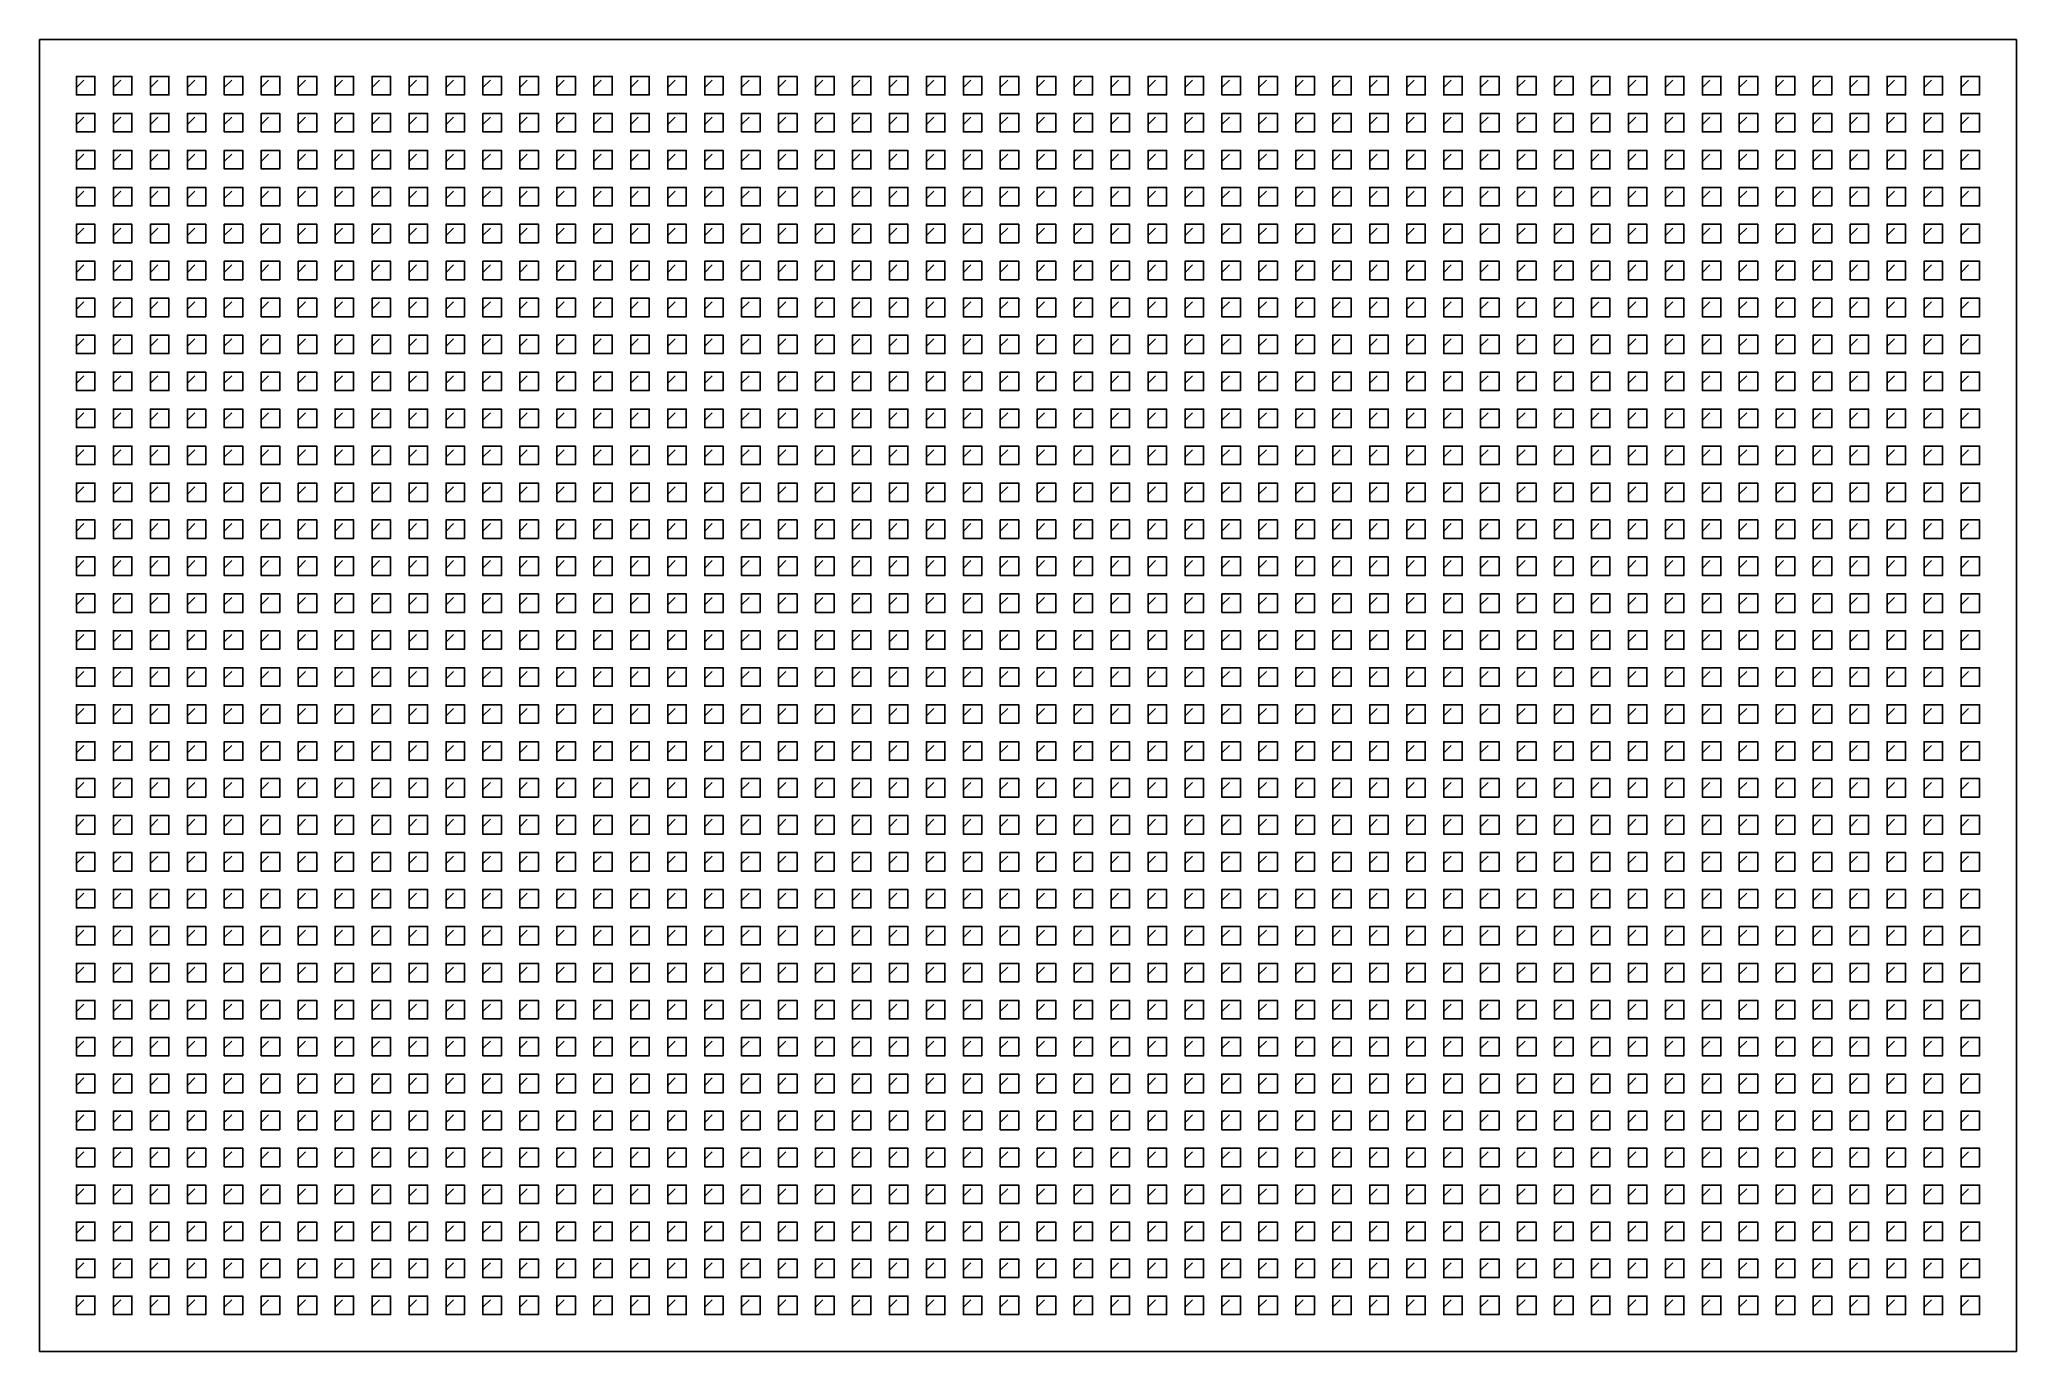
# Model space of a CAD drawing. Extents: x 0 to 2675, y 0 to 1775.
import ezdxf

# ---------------------------------------------------------------- set-up
doc = ezdxf.new("R2010")
doc.units = 0
doc.header["$MEASUREMENT"] = 0
for name, color, linetype in [('FRESA_12_18', 5, 'Continuous'), ('PANEL', 2, 'Continuous'), ('USINAGEM_18', 3, 'Continuous')]:
    doc.layers.add(name, color=color, linetype=linetype)

msp = doc.modelspace()

# ---------------------------------------------------------------- linework, layer by layer
at = {"layer": 'FRESA_12_18'}
msp.add_lwpolyline([(2675, 0), (0, 0), (0, 1775), (2675, 1775)], close=True, dxfattribs=at)
at = {"layer": 'PANEL'}
msp.add_lwpolyline([(0, 0), (2675, 0), (2675, 1775), (0, 1775)], close=True, dxfattribs=at)
at = {"layer": 'USINAGEM_18'}
for points in [[(60, 1720), (50, 1710), (50, 1700), (75, 1700), (75, 1725), (50, 1725), (50, 1710.5)], [(110, 1720), (100, 1710), (100, 1700), (125, 1700), (125, 1725), (100, 1725), (100, 1710.5)], [(160, 1720), (150, 1710), (150, 1700), (175, 1700), (175, 1725), (150, 1725), (150, 1710.5)], [(210, 1720), (200, 1710), (200, 1700), (225, 1700), (225, 1725), (200, 1725), (200, 1710.5)], [(260, 1720), (250, 1710), (250, 1700), (275, 1700), (275, 1725), (250, 1725), (250, 1710.5)], [(310, 1720), (300, 1710), (300, 1700), (325, 1700), (325, 1725), (300, 1725), (300, 1710.5)], [(360, 1720), (350, 1710), (350, 1700), (375, 1700), (375, 1725), (350, 1725), (350, 1710.5)], [(410, 1720), (400, 1710), (400, 1700), (425, 1700), (425, 1725), (400, 1725), (400, 1710.5)], [(460, 1720), (450, 1710), (450, 1700), (475, 1700), (475, 1725), (450, 1725), (450, 1710.5)], [(510, 1720), (500, 1710), (500, 1700), (525, 1700), (525, 1725), (500, 1725), (500, 1710.5)], [(560, 1720), (550, 1710), (550, 1700), (575, 1700), (575, 1725), (550, 1725), (550, 1710.5)], [(610, 1720), (600, 1710), (600, 1700), (625, 1700), (625, 1725), (600, 1725), (600, 1710.5)], [(660, 1720), (650, 1710), (650, 1700), (675, 1700), (675, 1725), (650, 1725), (650, 1710.5)], [(710, 1720), (700, 1710), (700, 1700), (725, 1700), (725, 1725), (700, 1725), (700, 1710.5)], [(760, 1720), (750, 1710), (750, 1700), (775, 1700), (775, 1725), (750, 1725), (750, 1710.5)], [(810, 1720), (800, 1710), (800, 1700), (825, 1700), (825, 1725), (800, 1725), (800, 1710.5)], [(860, 1720), (850, 1710), (850, 1700), (875, 1700), (875, 1725), (850, 1725), (850, 1710.5)], [(910, 1720), (900, 1710), (900, 1700), (925, 1700), (925, 1725), (900, 1725), (900, 1710.5)], [(960, 1720), (950, 1710), (950, 1700), (975, 1700), (975, 1725), (950, 1725), (950, 1710.5)], [(1010, 1720), (1000, 1710), (1000, 1700), (1025, 1700), (1025, 1725), (1000, 1725), (1000, 1710.5)], [(1060, 1720), (1050, 1710), (1050, 1700), (1075, 1700), (1075, 1725), (1050, 1725), (1050, 1710.5)], [(1110, 1720), (1100, 1710), (1100, 1700), (1125, 1700), (1125, 1725), (1100, 1725), (1100, 1710.5)], [(1160, 1720), (1150, 1710), (1150, 1700), (1175, 1700), (1175, 1725), (1150, 1725), (1150, 1710.5)], [(1210, 1720), (1200, 1710), (1200, 1700), (1225, 1700), (1225, 1725), (1200, 1725), (1200, 1710.5)], [(1260, 1720), (1250, 1710), (1250, 1700), (1275, 1700), (1275, 1725), (1250, 1725), (1250, 1710.5)], [(1310, 1720), (1300, 1710), (1300, 1700), (1325, 1700), (1325, 1725), (1300, 1725), (1300, 1710.5)], [(1360, 1720), (1350, 1710), (1350, 1700), (1375, 1700), (1375, 1725), (1350, 1725), (1350, 1710.5)], [(1410, 1720), (1400, 1710), (1400, 1700), (1425, 1700), (1425, 1725), (1400, 1725), (1400, 1710.5)], [(1460, 1720), (1450, 1710), (1450, 1700), (1475, 1700), (1475, 1725), (1450, 1725), (1450, 1710.5)], [(1510, 1720), (1500, 1710), (1500, 1700), (1525, 1700), (1525, 1725), (1500, 1725), (1500, 1710.5)], [(1560, 1720), (1550, 1710), (1550, 1700), (1575, 1700), (1575, 1725), (1550, 1725), (1550, 1710.5)], [(1610, 1720), (1600, 1710), (1600, 1700), (1625, 1700), (1625, 1725), (1600, 1725), (1600, 1710.5)], [(1660, 1720), (1650, 1710), (1650, 1700), (1675, 1700), (1675, 1725), (1650, 1725), (1650, 1710.5)], [(1710, 1720), (1700, 1710), (1700, 1700), (1725, 1700), (1725, 1725), (1700, 1725), (1700, 1710.5)], [(1760, 1720), (1750, 1710), (1750, 1700), (1775, 1700), (1775, 1725), (1750, 1725), (1750, 1710.5)], [(1810, 1720), (1800, 1710), (1800, 1700), (1825, 1700), (1825, 1725), (1800, 1725), (1800, 1710.5)], [(1860, 1720), (1850, 1710), (1850, 1700), (1875, 1700), (1875, 1725), (1850, 1725), (1850, 1710.5)], [(1910, 1720), (1900, 1710), (1900, 1700), (1925, 1700), (1925, 1725), (1900, 1725), (1900, 1710.5)], [(1960, 1720), (1950, 1710), (1950, 1700), (1975, 1700), (1975, 1725), (1950, 1725), (1950, 1710.5)], [(2010, 1720), (2000, 1710), (2000, 1700), (2025, 1700), (2025, 1725), (2000, 1725), (2000, 1710.5)], [(2060, 1720), (2050, 1710), (2050, 1700), (2075, 1700), (2075, 1725), (2050, 1725), (2050, 1710.5)], [(2110, 1720), (2100, 1710), (2100, 1700), (2125, 1700), (2125, 1725), (2100, 1725), (2100, 1710.5)], [(2160, 1720), (2150, 1710), (2150, 1700), (2175, 1700), (2175, 1725), (2150, 1725), (2150, 1710.5)], [(2210, 1720), (2200, 1710), (2200, 1700), (2225, 1700), (2225, 1725), (2200, 1725), (2200, 1710.5)], [(2260, 1720), (2250, 1710), (2250, 1700), (2275, 1700), (2275, 1725), (2250, 1725), (2250, 1710.5)], [(2310, 1720), (2300, 1710), (2300, 1700), (2325, 1700), (2325, 1725), (2300, 1725), (2300, 1710.5)], [(2360, 1720), (2350, 1710), (2350, 1700), (2375, 1700), (2375, 1725), (2350, 1725), (2350, 1710.5)], [(2410, 1720), (2400, 1710), (2400, 1700), (2425, 1700), (2425, 1725), (2400, 1725), (2400, 1710.5)], [(2460, 1720), (2450, 1710), (2450, 1700), (2475, 1700), (2475, 1725), (2450, 1725), (2450, 1710.5)], [(2510, 1720), (2500, 1710), (2500, 1700), (2525, 1700), (2525, 1725), (2500, 1725), (2500, 1710.5)], [(2560, 1720), (2550, 1710), (2550, 1700), (2575, 1700), (2575, 1725), (2550, 1725), (2550, 1710.5)], [(2610, 1720), (2600, 1710), (2600, 1700), (2625, 1700), (2625, 1725), (2600, 1725), (2600, 1710.5)], [(60, 1670), (50, 1660), (50, 1650), (75, 1650), (75, 1675), (50, 1675), (50, 1660.5)], [(110, 1670), (100, 1660), (100, 1650), (125, 1650), (125, 1675), (100, 1675), (100, 1660.5)], [(160, 1670), (150, 1660), (150, 1650), (175, 1650), (175, 1675), (150, 1675), (150, 1660.5)], [(210, 1670), (200, 1660), (200, 1650), (225, 1650), (225, 1675), (200, 1675), (200, 1660.5)], [(260, 1670), (250, 1660), (250, 1650), (275, 1650), (275, 1675), (250, 1675), (250, 1660.5)], [(310, 1670), (300, 1660), (300, 1650), (325, 1650), (325, 1675), (300, 1675), (300, 1660.5)], [(360, 1670), (350, 1660), (350, 1650), (375, 1650), (375, 1675), (350, 1675), (350, 1660.5)], [(410, 1670), (400, 1660), (400, 1650), (425, 1650), (425, 1675), (400, 1675), (400, 1660.5)], [(460, 1670), (450, 1660), (450, 1650), (475, 1650), (475, 1675), (450, 1675), (450, 1660.5)], [(510, 1670), (500, 1660), (500, 1650), (525, 1650), (525, 1675), (500, 1675), (500, 1660.5)], [(560, 1670), (550, 1660), (550, 1650), (575, 1650), (575, 1675), (550, 1675), (550, 1660.5)], [(610, 1670), (600, 1660), (600, 1650), (625, 1650), (625, 1675), (600, 1675), (600, 1660.5)], [(660, 1670), (650, 1660), (650, 1650), (675, 1650), (675, 1675), (650, 1675), (650, 1660.5)], [(710, 1670), (700, 1660), (700, 1650), (725, 1650), (725, 1675), (700, 1675), (700, 1660.5)], [(760, 1670), (750, 1660), (750, 1650), (775, 1650), (775, 1675), (750, 1675), (750, 1660.5)], [(810, 1670), (800, 1660), (800, 1650), (825, 1650), (825, 1675), (800, 1675), (800, 1660.5)], [(860, 1670), (850, 1660), (850, 1650), (875, 1650), (875, 1675), (850, 1675), (850, 1660.5)], [(910, 1670), (900, 1660), (900, 1650), (925, 1650), (925, 1675), (900, 1675), (900, 1660.5)], [(960, 1670), (950, 1660), (950, 1650), (975, 1650), (975, 1675), (950, 1675), (950, 1660.5)], [(1010, 1670), (1000, 1660), (1000, 1650), (1025, 1650), (1025, 1675), (1000, 1675), (1000, 1660.5)], [(1060, 1670), (1050, 1660), (1050, 1650), (1075, 1650), (1075, 1675), (1050, 1675), (1050, 1660.5)], [(1110, 1670), (1100, 1660), (1100, 1650), (1125, 1650), (1125, 1675), (1100, 1675), (1100, 1660.5)], [(1160, 1670), (1150, 1660), (1150, 1650), (1175, 1650), (1175, 1675), (1150, 1675), (1150, 1660.5)], [(1210, 1670), (1200, 1660), (1200, 1650), (1225, 1650), (1225, 1675), (1200, 1675), (1200, 1660.5)], [(1260, 1670), (1250, 1660), (1250, 1650), (1275, 1650), (1275, 1675), (1250, 1675), (1250, 1660.5)], [(1310, 1670), (1300, 1660), (1300, 1650), (1325, 1650), (1325, 1675), (1300, 1675), (1300, 1660.5)], [(1360, 1670), (1350, 1660), (1350, 1650), (1375, 1650), (1375, 1675), (1350, 1675), (1350, 1660.5)], [(1410, 1670), (1400, 1660), (1400, 1650), (1425, 1650), (1425, 1675), (1400, 1675), (1400, 1660.5)], [(1460, 1670), (1450, 1660), (1450, 1650), (1475, 1650), (1475, 1675), (1450, 1675), (1450, 1660.5)], [(1510, 1670), (1500, 1660), (1500, 1650), (1525, 1650), (1525, 1675), (1500, 1675), (1500, 1660.5)], [(1560, 1670), (1550, 1660), (1550, 1650), (1575, 1650), (1575, 1675), (1550, 1675), (1550, 1660.5)], [(1610, 1670), (1600, 1660), (1600, 1650), (1625, 1650), (1625, 1675), (1600, 1675), (1600, 1660.5)], [(1660, 1670), (1650, 1660), (1650, 1650), (1675, 1650), (1675, 1675), (1650, 1675), (1650, 1660.5)], [(1710, 1670), (1700, 1660), (1700, 1650), (1725, 1650), (1725, 1675), (1700, 1675), (1700, 1660.5)], [(1760, 1670), (1750, 1660), (1750, 1650), (1775, 1650), (1775, 1675), (1750, 1675), (1750, 1660.5)], [(1810, 1670), (1800, 1660), (1800, 1650), (1825, 1650), (1825, 1675), (1800, 1675), (1800, 1660.5)], [(1860, 1670), (1850, 1660), (1850, 1650), (1875, 1650), (1875, 1675), (1850, 1675), (1850, 1660.5)], [(1910, 1670), (1900, 1660), (1900, 1650), (1925, 1650), (1925, 1675), (1900, 1675), (1900, 1660.5)], [(1960, 1670), (1950, 1660), (1950, 1650), (1975, 1650), (1975, 1675), (1950, 1675), (1950, 1660.5)], [(2010, 1670), (2000, 1660), (2000, 1650), (2025, 1650), (2025, 1675), (2000, 1675), (2000, 1660.5)], [(2060, 1670), (2050, 1660), (2050, 1650), (2075, 1650), (2075, 1675), (2050, 1675), (2050, 1660.5)], [(2110, 1670), (2100, 1660), (2100, 1650), (2125, 1650), (2125, 1675), (2100, 1675), (2100, 1660.5)], [(2160, 1670), (2150, 1660), (2150, 1650), (2175, 1650), (2175, 1675), (2150, 1675), (2150, 1660.5)], [(2210, 1670), (2200, 1660), (2200, 1650), (2225, 1650), (2225, 1675), (2200, 1675), (2200, 1660.5)], [(2260, 1670), (2250, 1660), (2250, 1650), (2275, 1650), (2275, 1675), (2250, 1675), (2250, 1660.5)], [(2310, 1670), (2300, 1660), (2300, 1650), (2325, 1650), (2325, 1675), (2300, 1675), (2300, 1660.5)], [(2360, 1670), (2350, 1660), (2350, 1650), (2375, 1650), (2375, 1675), (2350, 1675), (2350, 1660.5)], [(2410, 1670), (2400, 1660), (2400, 1650), (2425, 1650), (2425, 1675), (2400, 1675), (2400, 1660.5)], [(2460, 1670), (2450, 1660), (2450, 1650), (2475, 1650), (2475, 1675), (2450, 1675), (2450, 1660.5)], [(2510, 1670), (2500, 1660), (2500, 1650), (2525, 1650), (2525, 1675), (2500, 1675), (2500, 1660.5)], [(2560, 1670), (2550, 1660), (2550, 1650), (2575, 1650), (2575, 1675), (2550, 1675), (2550, 1660.5)], [(2610, 1670), (2600, 1660), (2600, 1650), (2625, 1650), (2625, 1675), (2600, 1675), (2600, 1660.5)], [(60, 1620), (50, 1610), (50, 1600), (75, 1600), (75, 1625), (50, 1625), (50, 1610.5)], [(110, 1620), (100, 1610), (100, 1600), (125, 1600), (125, 1625), (100, 1625), (100, 1610.5)], [(160, 1620), (150, 1610), (150, 1600), (175, 1600), (175, 1625), (150, 1625), (150, 1610.5)], [(210, 1620), (200, 1610), (200, 1600), (225, 1600), (225, 1625), (200, 1625), (200, 1610.5)], [(260, 1620), (250, 1610), (250, 1600), (275, 1600), (275, 1625), (250, 1625), (250, 1610.5)], [(310, 1620), (300, 1610), (300, 1600), (325, 1600), (325, 1625), (300, 1625), (300, 1610.5)], [(360, 1620), (350, 1610), (350, 1600), (375, 1600), (375, 1625), (350, 1625), (350, 1610.5)], [(410, 1620), (400, 1610), (400, 1600), (425, 1600), (425, 1625), (400, 1625), (400, 1610.5)], [(460, 1620), (450, 1610), (450, 1600), (475, 1600), (475, 1625), (450, 1625), (450, 1610.5)], [(510, 1620), (500, 1610), (500, 1600), (525, 1600), (525, 1625), (500, 1625), (500, 1610.5)], [(560, 1620), (550, 1610), (550, 1600), (575, 1600), (575, 1625), (550, 1625), (550, 1610.5)], [(610, 1620), (600, 1610), (600, 1600), (625, 1600), (625, 1625), (600, 1625), (600, 1610.5)], [(660, 1620), (650, 1610), (650, 1600), (675, 1600), (675, 1625), (650, 1625), (650, 1610.5)], [(710, 1620), (700, 1610), (700, 1600), (725, 1600), (725, 1625), (700, 1625), (700, 1610.5)], [(760, 1620), (750, 1610), (750, 1600), (775, 1600), (775, 1625), (750, 1625), (750, 1610.5)], [(810, 1620), (800, 1610), (800, 1600), (825, 1600), (825, 1625), (800, 1625), (800, 1610.5)], [(860, 1620), (850, 1610), (850, 1600), (875, 1600), (875, 1625), (850, 1625), (850, 1610.5)], [(910, 1620), (900, 1610), (900, 1600), (925, 1600), (925, 1625), (900, 1625), (900, 1610.5)], [(960, 1620), (950, 1610), (950, 1600), (975, 1600), (975, 1625), (950, 1625), (950, 1610.5)], [(1010, 1620), (1000, 1610), (1000, 1600), (1025, 1600), (1025, 1625), (1000, 1625), (1000, 1610.5)], [(1060, 1620), (1050, 1610), (1050, 1600), (1075, 1600), (1075, 1625), (1050, 1625), (1050, 1610.5)], [(1110, 1620), (1100, 1610), (1100, 1600), (1125, 1600), (1125, 1625), (1100, 1625), (1100, 1610.5)], [(1160, 1620), (1150, 1610), (1150, 1600), (1175, 1600), (1175, 1625), (1150, 1625), (1150, 1610.5)], [(1210, 1620), (1200, 1610), (1200, 1600), (1225, 1600), (1225, 1625), (1200, 1625), (1200, 1610.5)], [(1260, 1620), (1250, 1610), (1250, 1600), (1275, 1600), (1275, 1625), (1250, 1625), (1250, 1610.5)], [(1310, 1620), (1300, 1610), (1300, 1600), (1325, 1600), (1325, 1625), (1300, 1625), (1300, 1610.5)], [(1360, 1620), (1350, 1610), (1350, 1600), (1375, 1600), (1375, 1625), (1350, 1625), (1350, 1610.5)], [(1410, 1620), (1400, 1610), (1400, 1600), (1425, 1600), (1425, 1625), (1400, 1625), (1400, 1610.5)], [(1460, 1620), (1450, 1610), (1450, 1600), (1475, 1600), (1475, 1625), (1450, 1625), (1450, 1610.5)], [(1510, 1620), (1500, 1610), (1500, 1600), (1525, 1600), (1525, 1625), (1500, 1625), (1500, 1610.5)], [(1560, 1620), (1550, 1610), (1550, 1600), (1575, 1600), (1575, 1625), (1550, 1625), (1550, 1610.5)], [(1610, 1620), (1600, 1610), (1600, 1600), (1625, 1600), (1625, 1625), (1600, 1625), (1600, 1610.5)], [(1660, 1620), (1650, 1610), (1650, 1600), (1675, 1600), (1675, 1625), (1650, 1625), (1650, 1610.5)], [(1710, 1620), (1700, 1610), (1700, 1600), (1725, 1600), (1725, 1625), (1700, 1625), (1700, 1610.5)], [(1760, 1620), (1750, 1610), (1750, 1600), (1775, 1600), (1775, 1625), (1750, 1625), (1750, 1610.5)], [(1810, 1620), (1800, 1610), (1800, 1600), (1825, 1600), (1825, 1625), (1800, 1625), (1800, 1610.5)], [(1860, 1620), (1850, 1610), (1850, 1600), (1875, 1600), (1875, 1625), (1850, 1625), (1850, 1610.5)], [(1910, 1620), (1900, 1610), (1900, 1600), (1925, 1600), (1925, 1625), (1900, 1625), (1900, 1610.5)], [(1960, 1620), (1950, 1610), (1950, 1600), (1975, 1600), (1975, 1625), (1950, 1625), (1950, 1610.5)], [(2010, 1620), (2000, 1610), (2000, 1600), (2025, 1600), (2025, 1625), (2000, 1625), (2000, 1610.5)], [(2060, 1620), (2050, 1610), (2050, 1600), (2075, 1600), (2075, 1625), (2050, 1625), (2050, 1610.5)], [(2110, 1620), (2100, 1610), (2100, 1600), (2125, 1600), (2125, 1625), (2100, 1625), (2100, 1610.5)], [(2160, 1620), (2150, 1610), (2150, 1600), (2175, 1600), (2175, 1625), (2150, 1625), (2150, 1610.5)], [(2210, 1620), (2200, 1610), (2200, 1600), (2225, 1600), (2225, 1625), (2200, 1625), (2200, 1610.5)], [(2260, 1620), (2250, 1610), (2250, 1600), (2275, 1600), (2275, 1625), (2250, 1625), (2250, 1610.5)], [(2310, 1620), (2300, 1610), (2300, 1600), (2325, 1600), (2325, 1625), (2300, 1625), (2300, 1610.5)], [(2360, 1620), (2350, 1610), (2350, 1600), (2375, 1600), (2375, 1625), (2350, 1625), (2350, 1610.5)], [(2410, 1620), (2400, 1610), (2400, 1600), (2425, 1600), (2425, 1625), (2400, 1625), (2400, 1610.5)], [(2460, 1620), (2450, 1610), (2450, 1600), (2475, 1600), (2475, 1625), (2450, 1625), (2450, 1610.5)], [(2510, 1620), (2500, 1610), (2500, 1600), (2525, 1600), (2525, 1625), (2500, 1625), (2500, 1610.5)], [(2560, 1620), (2550, 1610), (2550, 1600), (2575, 1600), (2575, 1625), (2550, 1625), (2550, 1610.5)], [(2610, 1620), (2600, 1610), (2600, 1600), (2625, 1600), (2625, 1625), (2600, 1625), (2600, 1610.5)], [(60, 1570), (50, 1560), (50, 1550), (75, 1550), (75, 1575), (50, 1575), (50, 1560.5)], [(110, 1570), (100, 1560), (100, 1550), (125, 1550), (125, 1575), (100, 1575), (100, 1560.5)], [(160, 1570), (150, 1560), (150, 1550), (175, 1550), (175, 1575), (150, 1575), (150, 1560.5)], [(210, 1570), (200, 1560), (200, 1550), (225, 1550), (225, 1575), (200, 1575), (200, 1560.5)], [(260, 1570), (250, 1560), (250, 1550), (275, 1550), (275, 1575), (250, 1575), (250, 1560.5)], [(310, 1570), (300, 1560), (300, 1550), (325, 1550), (325, 1575), (300, 1575), (300, 1560.5)], [(360, 1570), (350, 1560), (350, 1550), (375, 1550), (375, 1575), (350, 1575), (350, 1560.5)], [(410, 1570), (400, 1560), (400, 1550), (425, 1550), (425, 1575), (400, 1575), (400, 1560.5)], [(460, 1570), (450, 1560), (450, 1550), (475, 1550), (475, 1575), (450, 1575), (450, 1560.5)], [(510, 1570), (500, 1560), (500, 1550), (525, 1550), (525, 1575), (500, 1575), (500, 1560.5)], [(560, 1570), (550, 1560), (550, 1550), (575, 1550), (575, 1575), (550, 1575), (550, 1560.5)], [(610, 1570), (600, 1560), (600, 1550), (625, 1550), (625, 1575), (600, 1575), (600, 1560.5)], [(660, 1570), (650, 1560), (650, 1550), (675, 1550), (675, 1575), (650, 1575), (650, 1560.5)], [(710, 1570), (700, 1560), (700, 1550), (725, 1550), (725, 1575), (700, 1575), (700, 1560.5)], [(760, 1570), (750, 1560), (750, 1550), (775, 1550), (775, 1575), (750, 1575), (750, 1560.5)], [(810, 1570), (800, 1560), (800, 1550), (825, 1550), (825, 1575), (800, 1575), (800, 1560.5)], [(860, 1570), (850, 1560), (850, 1550), (875, 1550), (875, 1575), (850, 1575), (850, 1560.5)], [(910, 1570), (900, 1560), (900, 1550), (925, 1550), (925, 1575), (900, 1575), (900, 1560.5)], [(960, 1570), (950, 1560), (950, 1550), (975, 1550), (975, 1575), (950, 1575), (950, 1560.5)], [(1010, 1570), (1000, 1560), (1000, 1550), (1025, 1550), (1025, 1575), (1000, 1575), (1000, 1560.5)], [(1060, 1570), (1050, 1560), (1050, 1550), (1075, 1550), (1075, 1575), (1050, 1575), (1050, 1560.5)], [(1110, 1570), (1100, 1560), (1100, 1550), (1125, 1550), (1125, 1575), (1100, 1575), (1100, 1560.5)], [(1160, 1570), (1150, 1560), (1150, 1550), (1175, 1550), (1175, 1575), (1150, 1575), (1150, 1560.5)], [(1210, 1570), (1200, 1560), (1200, 1550), (1225, 1550), (1225, 1575), (1200, 1575), (1200, 1560.5)], [(1260, 1570), (1250, 1560), (1250, 1550), (1275, 1550), (1275, 1575), (1250, 1575), (1250, 1560.5)], [(1310, 1570), (1300, 1560), (1300, 1550), (1325, 1550), (1325, 1575), (1300, 1575), (1300, 1560.5)], [(1360, 1570), (1350, 1560), (1350, 1550), (1375, 1550), (1375, 1575), (1350, 1575), (1350, 1560.5)], [(1410, 1570), (1400, 1560), (1400, 1550), (1425, 1550), (1425, 1575), (1400, 1575), (1400, 1560.5)], [(1460, 1570), (1450, 1560), (1450, 1550), (1475, 1550), (1475, 1575), (1450, 1575), (1450, 1560.5)], [(1510, 1570), (1500, 1560), (1500, 1550), (1525, 1550), (1525, 1575), (1500, 1575), (1500, 1560.5)], [(1560, 1570), (1550, 1560), (1550, 1550), (1575, 1550), (1575, 1575), (1550, 1575), (1550, 1560.5)], [(1610, 1570), (1600, 1560), (1600, 1550), (1625, 1550), (1625, 1575), (1600, 1575), (1600, 1560.5)], [(1660, 1570), (1650, 1560), (1650, 1550), (1675, 1550), (1675, 1575), (1650, 1575), (1650, 1560.5)], [(1710, 1570), (1700, 1560), (1700, 1550), (1725, 1550), (1725, 1575), (1700, 1575), (1700, 1560.5)], [(1760, 1570), (1750, 1560), (1750, 1550), (1775, 1550), (1775, 1575), (1750, 1575), (1750, 1560.5)], [(1810, 1570), (1800, 1560), (1800, 1550), (1825, 1550), (1825, 1575), (1800, 1575), (1800, 1560.5)], [(1860, 1570), (1850, 1560), (1850, 1550), (1875, 1550), (1875, 1575), (1850, 1575), (1850, 1560.5)], [(1910, 1570), (1900, 1560), (1900, 1550), (1925, 1550), (1925, 1575), (1900, 1575), (1900, 1560.5)], [(1960, 1570), (1950, 1560), (1950, 1550), (1975, 1550), (1975, 1575), (1950, 1575), (1950, 1560.5)], [(2010, 1570), (2000, 1560), (2000, 1550), (2025, 1550), (2025, 1575), (2000, 1575), (2000, 1560.5)], [(2060, 1570), (2050, 1560), (2050, 1550), (2075, 1550), (2075, 1575), (2050, 1575), (2050, 1560.5)], [(2110, 1570), (2100, 1560), (2100, 1550), (2125, 1550), (2125, 1575), (2100, 1575), (2100, 1560.5)], [(2160, 1570), (2150, 1560), (2150, 1550), (2175, 1550), (2175, 1575), (2150, 1575), (2150, 1560.5)], [(2210, 1570), (2200, 1560), (2200, 1550), (2225, 1550), (2225, 1575), (2200, 1575), (2200, 1560.5)], [(2260, 1570), (2250, 1560), (2250, 1550), (2275, 1550), (2275, 1575), (2250, 1575), (2250, 1560.5)], [(2310, 1570), (2300, 1560), (2300, 1550), (2325, 1550), (2325, 1575), (2300, 1575), (2300, 1560.5)], [(2360, 1570), (2350, 1560), (2350, 1550), (2375, 1550), (2375, 1575), (2350, 1575), (2350, 1560.5)], [(2410, 1570), (2400, 1560), (2400, 1550), (2425, 1550), (2425, 1575), (2400, 1575), (2400, 1560.5)], [(2460, 1570), (2450, 1560), (2450, 1550), (2475, 1550), (2475, 1575), (2450, 1575), (2450, 1560.5)], [(2510, 1570), (2500, 1560), (2500, 1550), (2525, 1550), (2525, 1575), (2500, 1575), (2500, 1560.5)], [(2560, 1570), (2550, 1560), (2550, 1550), (2575, 1550), (2575, 1575), (2550, 1575), (2550, 1560.5)], [(2610, 1570), (2600, 1560), (2600, 1550), (2625, 1550), (2625, 1575), (2600, 1575), (2600, 1560.5)], [(60, 1520), (50, 1510), (50, 1500), (75, 1500), (75, 1525), (50, 1525), (50, 1510.5)], [(110, 1520), (100, 1510), (100, 1500), (125, 1500), (125, 1525), (100, 1525), (100, 1510.5)], [(160, 1520), (150, 1510), (150, 1500), (175, 1500), (175, 1525), (150, 1525), (150, 1510.5)], [(210, 1520), (200, 1510), (200, 1500), (225, 1500), (225, 1525), (200, 1525), (200, 1510.5)], [(260, 1520), (250, 1510), (250, 1500), (275, 1500), (275, 1525), (250, 1525), (250, 1510.5)], [(310, 1520), (300, 1510), (300, 1500), (325, 1500), (325, 1525), (300, 1525), (300, 1510.5)], [(360, 1520), (350, 1510), (350, 1500), (375, 1500), (375, 1525), (350, 1525), (350, 1510.5)], [(410, 1520), (400, 1510), (400, 1500), (425, 1500), (425, 1525), (400, 1525), (400, 1510.5)], [(460, 1520), (450, 1510), (450, 1500), (475, 1500), (475, 1525), (450, 1525), (450, 1510.5)], [(510, 1520), (500, 1510), (500, 1500), (525, 1500), (525, 1525), (500, 1525), (500, 1510.5)], [(560, 1520), (550, 1510), (550, 1500), (575, 1500), (575, 1525), (550, 1525), (550, 1510.5)], [(610, 1520), (600, 1510), (600, 1500), (625, 1500), (625, 1525), (600, 1525), (600, 1510.5)], [(660, 1520), (650, 1510), (650, 1500), (675, 1500), (675, 1525), (650, 1525), (650, 1510.5)], [(710, 1520), (700, 1510), (700, 1500), (725, 1500), (725, 1525), (700, 1525), (700, 1510.5)], [(760, 1520), (750, 1510), (750, 1500), (775, 1500), (775, 1525), (750, 1525), (750, 1510.5)], [(810, 1520), (800, 1510), (800, 1500), (825, 1500), (825, 1525), (800, 1525), (800, 1510.5)], [(860, 1520), (850, 1510), (850, 1500), (875, 1500), (875, 1525), (850, 1525), (850, 1510.5)], [(910, 1520), (900, 1510), (900, 1500), (925, 1500), (925, 1525), (900, 1525), (900, 1510.5)], [(960, 1520), (950, 1510), (950, 1500), (975, 1500), (975, 1525), (950, 1525), (950, 1510.5)], [(1010, 1520), (1000, 1510), (1000, 1500), (1025, 1500), (1025, 1525), (1000, 1525), (1000, 1510.5)], [(1060, 1520), (1050, 1510), (1050, 1500), (1075, 1500), (1075, 1525), (1050, 1525), (1050, 1510.5)], [(1110, 1520), (1100, 1510), (1100, 1500), (1125, 1500), (1125, 1525), (1100, 1525), (1100, 1510.5)], [(1160, 1520), (1150, 1510), (1150, 1500), (1175, 1500), (1175, 1525), (1150, 1525), (1150, 1510.5)], [(1210, 1520), (1200, 1510), (1200, 1500), (1225, 1500), (1225, 1525), (1200, 1525), (1200, 1510.5)], [(1260, 1520), (1250, 1510), (1250, 1500), (1275, 1500), (1275, 1525), (1250, 1525), (1250, 1510.5)], [(1310, 1520), (1300, 1510), (1300, 1500), (1325, 1500), (1325, 1525), (1300, 1525), (1300, 1510.5)], [(1360, 1520), (1350, 1510), (1350, 1500), (1375, 1500), (1375, 1525), (1350, 1525), (1350, 1510.5)], [(1410, 1520), (1400, 1510), (1400, 1500), (1425, 1500), (1425, 1525), (1400, 1525), (1400, 1510.5)], [(1460, 1520), (1450, 1510), (1450, 1500), (1475, 1500), (1475, 1525), (1450, 1525), (1450, 1510.5)], [(1510, 1520), (1500, 1510), (1500, 1500), (1525, 1500), (1525, 1525), (1500, 1525), (1500, 1510.5)], [(1560, 1520), (1550, 1510), (1550, 1500), (1575, 1500), (1575, 1525), (1550, 1525), (1550, 1510.5)], [(1610, 1520), (1600, 1510), (1600, 1500), (1625, 1500), (1625, 1525), (1600, 1525), (1600, 1510.5)], [(1660, 1520), (1650, 1510), (1650, 1500), (1675, 1500), (1675, 1525), (1650, 1525), (1650, 1510.5)], [(1710, 1520), (1700, 1510), (1700, 1500), (1725, 1500), (1725, 1525), (1700, 1525), (1700, 1510.5)], [(1760, 1520), (1750, 1510), (1750, 1500), (1775, 1500), (1775, 1525), (1750, 1525), (1750, 1510.5)], [(1810, 1520), (1800, 1510), (1800, 1500), (1825, 1500), (1825, 1525), (1800, 1525), (1800, 1510.5)], [(1860, 1520), (1850, 1510), (1850, 1500), (1875, 1500), (1875, 1525), (1850, 1525), (1850, 1510.5)], [(1910, 1520), (1900, 1510), (1900, 1500), (1925, 1500), (1925, 1525), (1900, 1525), (1900, 1510.5)], [(1960, 1520), (1950, 1510), (1950, 1500), (1975, 1500), (1975, 1525), (1950, 1525), (1950, 1510.5)], [(2010, 1520), (2000, 1510), (2000, 1500), (2025, 1500), (2025, 1525), (2000, 1525), (2000, 1510.5)], [(2060, 1520), (2050, 1510), (2050, 1500), (2075, 1500), (2075, 1525), (2050, 1525), (2050, 1510.5)], [(2110, 1520), (2100, 1510), (2100, 1500), (2125, 1500), (2125, 1525), (2100, 1525), (2100, 1510.5)], [(2160, 1520), (2150, 1510), (2150, 1500), (2175, 1500), (2175, 1525), (2150, 1525), (2150, 1510.5)], [(2210, 1520), (2200, 1510), (2200, 1500), (2225, 1500), (2225, 1525), (2200, 1525), (2200, 1510.5)], [(2260, 1520), (2250, 1510), (2250, 1500), (2275, 1500), (2275, 1525), (2250, 1525), (2250, 1510.5)], [(2310, 1520), (2300, 1510), (2300, 1500), (2325, 1500), (2325, 1525), (2300, 1525), (2300, 1510.5)], [(2360, 1520), (2350, 1510), (2350, 1500), (2375, 1500), (2375, 1525), (2350, 1525), (2350, 1510.5)], [(2410, 1520), (2400, 1510), (2400, 1500), (2425, 1500), (2425, 1525), (2400, 1525), (2400, 1510.5)], [(2460, 1520), (2450, 1510), (2450, 1500), (2475, 1500), (2475, 1525), (2450, 1525), (2450, 1510.5)], [(2510, 1520), (2500, 1510), (2500, 1500), (2525, 1500), (2525, 1525), (2500, 1525), (2500, 1510.5)], [(2560, 1520), (2550, 1510), (2550, 1500), (2575, 1500), (2575, 1525), (2550, 1525), (2550, 1510.5)], [(2610, 1520), (2600, 1510), (2600, 1500), (2625, 1500), (2625, 1525), (2600, 1525), (2600, 1510.5)], [(60, 1470), (50, 1460), (50, 1450), (75, 1450), (75, 1475), (50, 1475), (50, 1460.5)], [(110, 1470), (100, 1460), (100, 1450), (125, 1450), (125, 1475), (100, 1475), (100, 1460.5)], [(160, 1470), (150, 1460), (150, 1450), (175, 1450), (175, 1475), (150, 1475), (150, 1460.5)], [(210, 1470), (200, 1460), (200, 1450), (225, 1450), (225, 1475), (200, 1475), (200, 1460.5)], [(260, 1470), (250, 1460), (250, 1450), (275, 1450), (275, 1475), (250, 1475), (250, 1460.5)], [(310, 1470), (300, 1460), (300, 1450), (325, 1450), (325, 1475), (300, 1475), (300, 1460.5)], [(360, 1470), (350, 1460), (350, 1450), (375, 1450), (375, 1475), (350, 1475), (350, 1460.5)], [(410, 1470), (400, 1460), (400, 1450), (425, 1450), (425, 1475), (400, 1475), (400, 1460.5)], [(460, 1470), (450, 1460), (450, 1450), (475, 1450), (475, 1475), (450, 1475), (450, 1460.5)], [(510, 1470), (500, 1460), (500, 1450), (525, 1450), (525, 1475), (500, 1475), (500, 1460.5)], [(560, 1470), (550, 1460), (550, 1450), (575, 1450), (575, 1475), (550, 1475), (550, 1460.5)], [(610, 1470), (600, 1460), (600, 1450), (625, 1450), (625, 1475), (600, 1475), (600, 1460.5)], [(660, 1470), (650, 1460), (650, 1450), (675, 1450), (675, 1475), (650, 1475), (650, 1460.5)], [(710, 1470), (700, 1460), (700, 1450), (725, 1450), (725, 1475), (700, 1475), (700, 1460.5)], [(760, 1470), (750, 1460), (750, 1450), (775, 1450), (775, 1475), (750, 1475), (750, 1460.5)], [(810, 1470), (800, 1460), (800, 1450), (825, 1450), (825, 1475), (800, 1475), (800, 1460.5)], [(860, 1470), (850, 1460), (850, 1450), (875, 1450), (875, 1475), (850, 1475), (850, 1460.5)], [(910, 1470), (900, 1460), (900, 1450), (925, 1450), (925, 1475), (900, 1475), (900, 1460.5)], [(960, 1470), (950, 1460), (950, 1450), (975, 1450), (975, 1475), (950, 1475), (950, 1460.5)], [(1010, 1470), (1000, 1460), (1000, 1450), (1025, 1450), (1025, 1475), (1000, 1475), (1000, 1460.5)], [(1060, 1470), (1050, 1460), (1050, 1450), (1075, 1450), (1075, 1475), (1050, 1475), (1050, 1460.5)], [(1110, 1470), (1100, 1460), (1100, 1450), (1125, 1450), (1125, 1475), (1100, 1475), (1100, 1460.5)], [(1160, 1470), (1150, 1460), (1150, 1450), (1175, 1450), (1175, 1475), (1150, 1475), (1150, 1460.5)], [(1210, 1470), (1200, 1460), (1200, 1450), (1225, 1450), (1225, 1475), (1200, 1475), (1200, 1460.5)], [(1260, 1470), (1250, 1460), (1250, 1450), (1275, 1450), (1275, 1475), (1250, 1475), (1250, 1460.5)], [(1310, 1470), (1300, 1460), (1300, 1450), (1325, 1450), (1325, 1475), (1300, 1475), (1300, 1460.5)], [(1360, 1470), (1350, 1460), (1350, 1450), (1375, 1450), (1375, 1475), (1350, 1475), (1350, 1460.5)], [(1410, 1470), (1400, 1460), (1400, 1450), (1425, 1450), (1425, 1475), (1400, 1475), (1400, 1460.5)], [(1460, 1470), (1450, 1460), (1450, 1450), (1475, 1450), (1475, 1475), (1450, 1475), (1450, 1460.5)], [(1510, 1470), (1500, 1460), (1500, 1450), (1525, 1450), (1525, 1475), (1500, 1475), (1500, 1460.5)], [(1560, 1470), (1550, 1460), (1550, 1450), (1575, 1450), (1575, 1475), (1550, 1475), (1550, 1460.5)], [(1610, 1470), (1600, 1460), (1600, 1450), (1625, 1450), (1625, 1475), (1600, 1475), (1600, 1460.5)], [(1660, 1470), (1650, 1460), (1650, 1450), (1675, 1450), (1675, 1475), (1650, 1475), (1650, 1460.5)], [(1710, 1470), (1700, 1460), (1700, 1450), (1725, 1450), (1725, 1475), (1700, 1475), (1700, 1460.5)], [(1760, 1470), (1750, 1460), (1750, 1450), (1775, 1450), (1775, 1475), (1750, 1475), (1750, 1460.5)], [(1810, 1470), (1800, 1460), (1800, 1450), (1825, 1450), (1825, 1475), (1800, 1475), (1800, 1460.5)], [(1860, 1470), (1850, 1460), (1850, 1450), (1875, 1450), (1875, 1475), (1850, 1475), (1850, 1460.5)], [(1910, 1470), (1900, 1460), (1900, 1450), (1925, 1450), (1925, 1475), (1900, 1475), (1900, 1460.5)], [(1960, 1470), (1950, 1460), (1950, 1450), (1975, 1450), (1975, 1475), (1950, 1475), (1950, 1460.5)], [(2010, 1470), (2000, 1460), (2000, 1450), (2025, 1450), (2025, 1475), (2000, 1475), (2000, 1460.5)], [(2060, 1470), (2050, 1460), (2050, 1450), (2075, 1450), (2075, 1475), (2050, 1475), (2050, 1460.5)], [(2110, 1470), (2100, 1460), (2100, 1450), (2125, 1450), (2125, 1475), (2100, 1475), (2100, 1460.5)], [(2160, 1470), (2150, 1460), (2150, 1450), (2175, 1450), (2175, 1475), (2150, 1475), (2150, 1460.5)], [(2210, 1470), (2200, 1460), (2200, 1450), (2225, 1450), (2225, 1475), (2200, 1475), (2200, 1460.5)], [(2260, 1470), (2250, 1460), (2250, 1450), (2275, 1450), (2275, 1475), (2250, 1475), (2250, 1460.5)], [(2310, 1470), (2300, 1460), (2300, 1450), (2325, 1450), (2325, 1475), (2300, 1475), (2300, 1460.5)], [(2360, 1470), (2350, 1460), (2350, 1450), (2375, 1450), (2375, 1475), (2350, 1475), (2350, 1460.5)], [(2410, 1470), (2400, 1460), (2400, 1450), (2425, 1450), (2425, 1475), (2400, 1475), (2400, 1460.5)], [(2460, 1470), (2450, 1460), (2450, 1450), (2475, 1450), (2475, 1475), (2450, 1475), (2450, 1460.5)], [(2510, 1470), (2500, 1460), (2500, 1450), (2525, 1450), (2525, 1475), (2500, 1475), (2500, 1460.5)], [(2560, 1470), (2550, 1460), (2550, 1450), (2575, 1450), (2575, 1475), (2550, 1475), (2550, 1460.5)], [(2610, 1470), (2600, 1460), (2600, 1450), (2625, 1450), (2625, 1475), (2600, 1475), (2600, 1460.5)], [(60, 1420), (50, 1410), (50, 1400), (75, 1400), (75, 1425), (50, 1425), (50, 1410.5)], [(110, 1420), (100, 1410), (100, 1400), (125, 1400), (125, 1425), (100, 1425), (100, 1410.5)], [(160, 1420), (150, 1410), (150, 1400), (175, 1400), (175, 1425), (150, 1425), (150, 1410.5)], [(210, 1420), (200, 1410), (200, 1400), (225, 1400), (225, 1425), (200, 1425), (200, 1410.5)], [(260, 1420), (250, 1410), (250, 1400), (275, 1400), (275, 1425), (250, 1425), (250, 1410.5)], [(310, 1420), (300, 1410), (300, 1400), (325, 1400), (325, 1425), (300, 1425), (300, 1410.5)], [(360, 1420), (350, 1410), (350, 1400), (375, 1400), (375, 1425), (350, 1425), (350, 1410.5)], [(410, 1420), (400, 1410), (400, 1400), (425, 1400), (425, 1425), (400, 1425), (400, 1410.5)], [(460, 1420), (450, 1410), (450, 1400), (475, 1400), (475, 1425), (450, 1425), (450, 1410.5)], [(510, 1420), (500, 1410), (500, 1400), (525, 1400), (525, 1425), (500, 1425), (500, 1410.5)], [(560, 1420), (550, 1410), (550, 1400), (575, 1400), (575, 1425), (550, 1425), (550, 1410.5)], [(610, 1420), (600, 1410), (600, 1400), (625, 1400), (625, 1425), (600, 1425), (600, 1410.5)], [(660, 1420), (650, 1410), (650, 1400), (675, 1400), (675, 1425), (650, 1425), (650, 1410.5)], [(710, 1420), (700, 1410), (700, 1400), (725, 1400), (725, 1425), (700, 1425), (700, 1410.5)], [(760, 1420), (750, 1410), (750, 1400), (775, 1400), (775, 1425), (750, 1425), (750, 1410.5)], [(810, 1420), (800, 1410), (800, 1400), (825, 1400), (825, 1425), (800, 1425), (800, 1410.5)], [(860, 1420), (850, 1410), (850, 1400), (875, 1400), (875, 1425), (850, 1425), (850, 1410.5)], [(910, 1420), (900, 1410), (900, 1400), (925, 1400), (925, 1425), (900, 1425), (900, 1410.5)], [(960, 1420), (950, 1410), (950, 1400), (975, 1400), (975, 1425), (950, 1425), (950, 1410.5)], [(1010, 1420), (1000, 1410), (1000, 1400), (1025, 1400), (1025, 1425), (1000, 1425), (1000, 1410.5)], [(1060, 1420), (1050, 1410), (1050, 1400), (1075, 1400), (1075, 1425), (1050, 1425), (1050, 1410.5)], [(1110, 1420), (1100, 1410), (1100, 1400), (1125, 1400), (1125, 1425), (1100, 1425), (1100, 1410.5)], [(1160, 1420), (1150, 1410), (1150, 1400), (1175, 1400), (1175, 1425), (1150, 1425), (1150, 1410.5)], [(1210, 1420), (1200, 1410), (1200, 1400), (1225, 1400), (1225, 1425), (1200, 1425), (1200, 1410.5)], [(1260, 1420), (1250, 1410), (1250, 1400), (1275, 1400), (1275, 1425), (1250, 1425), (1250, 1410.5)], [(1310, 1420), (1300, 1410), (1300, 1400), (1325, 1400), (1325, 1425), (1300, 1425), (1300, 1410.5)], [(1360, 1420), (1350, 1410), (1350, 1400), (1375, 1400), (1375, 1425), (1350, 1425), (1350, 1410.5)], [(1410, 1420), (1400, 1410), (1400, 1400), (1425, 1400), (1425, 1425), (1400, 1425), (1400, 1410.5)], [(1460, 1420), (1450, 1410), (1450, 1400), (1475, 1400), (1475, 1425), (1450, 1425), (1450, 1410.5)], [(1510, 1420), (1500, 1410), (1500, 1400), (1525, 1400), (1525, 1425), (1500, 1425), (1500, 1410.5)], [(1560, 1420), (1550, 1410), (1550, 1400), (1575, 1400), (1575, 1425), (1550, 1425), (1550, 1410.5)], [(1610, 1420), (1600, 1410), (1600, 1400), (1625, 1400), (1625, 1425), (1600, 1425), (1600, 1410.5)], [(1660, 1420), (1650, 1410), (1650, 1400), (1675, 1400), (1675, 1425), (1650, 1425), (1650, 1410.5)], [(1710, 1420), (1700, 1410), (1700, 1400), (1725, 1400), (1725, 1425), (1700, 1425), (1700, 1410.5)], [(1760, 1420), (1750, 1410), (1750, 1400), (1775, 1400), (1775, 1425), (1750, 1425), (1750, 1410.5)], [(1810, 1420), (1800, 1410), (1800, 1400), (1825, 1400), (1825, 1425), (1800, 1425), (1800, 1410.5)], [(1860, 1420), (1850, 1410), (1850, 1400), (1875, 1400), (1875, 1425), (1850, 1425), (1850, 1410.5)], [(1910, 1420), (1900, 1410), (1900, 1400), (1925, 1400), (1925, 1425), (1900, 1425), (1900, 1410.5)], [(1960, 1420), (1950, 1410), (1950, 1400), (1975, 1400), (1975, 1425), (1950, 1425), (1950, 1410.5)], [(2010, 1420), (2000, 1410), (2000, 1400), (2025, 1400), (2025, 1425), (2000, 1425), (2000, 1410.5)], [(2060, 1420), (2050, 1410), (2050, 1400), (2075, 1400), (2075, 1425), (2050, 1425), (2050, 1410.5)], [(2110, 1420), (2100, 1410), (2100, 1400), (2125, 1400), (2125, 1425), (2100, 1425), (2100, 1410.5)], [(2160, 1420), (2150, 1410), (2150, 1400), (2175, 1400), (2175, 1425), (2150, 1425), (2150, 1410.5)], [(2210, 1420), (2200, 1410), (2200, 1400), (2225, 1400), (2225, 1425), (2200, 1425), (2200, 1410.5)], [(2260, 1420), (2250, 1410), (2250, 1400), (2275, 1400), (2275, 1425), (2250, 1425), (2250, 1410.5)], [(2310, 1420), (2300, 1410), (2300, 1400), (2325, 1400), (2325, 1425), (2300, 1425), (2300, 1410.5)], [(2360, 1420), (2350, 1410), (2350, 1400), (2375, 1400), (2375, 1425), (2350, 1425), (2350, 1410.5)], [(2410, 1420), (2400, 1410), (2400, 1400), (2425, 1400), (2425, 1425), (2400, 1425), (2400, 1410.5)], [(2460, 1420), (2450, 1410), (2450, 1400), (2475, 1400), (2475, 1425), (2450, 1425), (2450, 1410.5)], [(2510, 1420), (2500, 1410), (2500, 1400), (2525, 1400), (2525, 1425), (2500, 1425), (2500, 1410.5)], [(2560, 1420), (2550, 1410), (2550, 1400), (2575, 1400), (2575, 1425), (2550, 1425), (2550, 1410.5)], [(2610, 1420), (2600, 1410), (2600, 1400), (2625, 1400), (2625, 1425), (2600, 1425), (2600, 1410.5)], [(60, 1370), (50, 1360), (50, 1350), (75, 1350), (75, 1375), (50, 1375), (50, 1360.5)], [(110, 1370), (100, 1360), (100, 1350), (125, 1350), (125, 1375), (100, 1375), (100, 1360.5)], [(160, 1370), (150, 1360), (150, 1350), (175, 1350), (175, 1375), (150, 1375), (150, 1360.5)], [(210, 1370), (200, 1360), (200, 1350), (225, 1350), (225, 1375), (200, 1375), (200, 1360.5)], [(260, 1370), (250, 1360), (250, 1350), (275, 1350), (275, 1375), (250, 1375), (250, 1360.5)], [(310, 1370), (300, 1360), (300, 1350), (325, 1350), (325, 1375), (300, 1375), (300, 1360.5)], [(360, 1370), (350, 1360), (350, 1350), (375, 1350), (375, 1375), (350, 1375), (350, 1360.5)], [(410, 1370), (400, 1360), (400, 1350), (425, 1350), (425, 1375), (400, 1375), (400, 1360.5)], [(460, 1370), (450, 1360), (450, 1350), (475, 1350), (475, 1375), (450, 1375), (450, 1360.5)], [(510, 1370), (500, 1360), (500, 1350), (525, 1350), (525, 1375), (500, 1375), (500, 1360.5)], [(560, 1370), (550, 1360), (550, 1350), (575, 1350), (575, 1375), (550, 1375), (550, 1360.5)], [(610, 1370), (600, 1360), (600, 1350), (625, 1350), (625, 1375), (600, 1375), (600, 1360.5)], [(660, 1370), (650, 1360), (650, 1350), (675, 1350), (675, 1375), (650, 1375), (650, 1360.5)], [(710, 1370), (700, 1360), (700, 1350), (725, 1350), (725, 1375), (700, 1375), (700, 1360.5)], [(760, 1370), (750, 1360), (750, 1350), (775, 1350), (775, 1375), (750, 1375), (750, 1360.5)], [(810, 1370), (800, 1360), (800, 1350), (825, 1350), (825, 1375), (800, 1375), (800, 1360.5)], [(860, 1370), (850, 1360), (850, 1350), (875, 1350), (875, 1375), (850, 1375), (850, 1360.5)], [(910, 1370), (900, 1360), (900, 1350), (925, 1350), (925, 1375), (900, 1375), (900, 1360.5)], [(960, 1370), (950, 1360), (950, 1350), (975, 1350), (975, 1375), (950, 1375), (950, 1360.5)], [(1010, 1370), (1000, 1360), (1000, 1350), (1025, 1350), (1025, 1375), (1000, 1375), (1000, 1360.5)], [(1060, 1370), (1050, 1360), (1050, 1350), (1075, 1350), (1075, 1375), (1050, 1375), (1050, 1360.5)], [(1110, 1370), (1100, 1360), (1100, 1350), (1125, 1350), (1125, 1375), (1100, 1375), (1100, 1360.5)], [(1160, 1370), (1150, 1360), (1150, 1350), (1175, 1350), (1175, 1375), (1150, 1375), (1150, 1360.5)], [(1210, 1370), (1200, 1360), (1200, 1350), (1225, 1350), (1225, 1375), (1200, 1375), (1200, 1360.5)], [(1260, 1370), (1250, 1360), (1250, 1350), (1275, 1350), (1275, 1375), (1250, 1375), (1250, 1360.5)], [(1310, 1370), (1300, 1360), (1300, 1350), (1325, 1350), (1325, 1375), (1300, 1375), (1300, 1360.5)], [(1360, 1370), (1350, 1360), (1350, 1350), (1375, 1350), (1375, 1375), (1350, 1375), (1350, 1360.5)], [(1410, 1370), (1400, 1360), (1400, 1350), (1425, 1350), (1425, 1375), (1400, 1375), (1400, 1360.5)], [(1460, 1370), (1450, 1360), (1450, 1350), (1475, 1350), (1475, 1375), (1450, 1375), (1450, 1360.5)], [(1510, 1370), (1500, 1360), (1500, 1350), (1525, 1350), (1525, 1375), (1500, 1375), (1500, 1360.5)], [(1560, 1370), (1550, 1360), (1550, 1350), (1575, 1350), (1575, 1375), (1550, 1375), (1550, 1360.5)], [(1610, 1370), (1600, 1360), (1600, 1350), (1625, 1350), (1625, 1375), (1600, 1375), (1600, 1360.5)], [(1660, 1370), (1650, 1360), (1650, 1350), (1675, 1350), (1675, 1375), (1650, 1375), (1650, 1360.5)], [(1710, 1370), (1700, 1360), (1700, 1350), (1725, 1350), (1725, 1375), (1700, 1375), (1700, 1360.5)], [(1760, 1370), (1750, 1360), (1750, 1350), (1775, 1350), (1775, 1375), (1750, 1375), (1750, 1360.5)], [(1810, 1370), (1800, 1360), (1800, 1350), (1825, 1350), (1825, 1375), (1800, 1375), (1800, 1360.5)], [(1860, 1370), (1850, 1360), (1850, 1350), (1875, 1350), (1875, 1375), (1850, 1375), (1850, 1360.5)], [(1910, 1370), (1900, 1360), (1900, 1350), (1925, 1350), (1925, 1375), (1900, 1375), (1900, 1360.5)], [(1960, 1370), (1950, 1360), (1950, 1350), (1975, 1350), (1975, 1375), (1950, 1375), (1950, 1360.5)], [(2010, 1370), (2000, 1360), (2000, 1350), (2025, 1350), (2025, 1375), (2000, 1375), (2000, 1360.5)], [(2060, 1370), (2050, 1360), (2050, 1350), (2075, 1350), (2075, 1375), (2050, 1375), (2050, 1360.5)], [(2110, 1370), (2100, 1360), (2100, 1350), (2125, 1350), (2125, 1375), (2100, 1375), (2100, 1360.5)], [(2160, 1370), (2150, 1360), (2150, 1350), (2175, 1350), (2175, 1375), (2150, 1375), (2150, 1360.5)], [(2210, 1370), (2200, 1360), (2200, 1350), (2225, 1350), (2225, 1375), (2200, 1375), (2200, 1360.5)], [(2260, 1370), (2250, 1360), (2250, 1350), (2275, 1350), (2275, 1375), (2250, 1375), (2250, 1360.5)], [(2310, 1370), (2300, 1360), (2300, 1350), (2325, 1350), (2325, 1375), (2300, 1375), (2300, 1360.5)], [(2360, 1370), (2350, 1360), (2350, 1350), (2375, 1350), (2375, 1375), (2350, 1375), (2350, 1360.5)], [(2410, 1370), (2400, 1360), (2400, 1350), (2425, 1350), (2425, 1375), (2400, 1375), (2400, 1360.5)], [(2460, 1370), (2450, 1360), (2450, 1350), (2475, 1350), (2475, 1375), (2450, 1375), (2450, 1360.5)], [(2510, 1370), (2500, 1360), (2500, 1350), (2525, 1350), (2525, 1375), (2500, 1375), (2500, 1360.5)], [(2560, 1370), (2550, 1360), (2550, 1350), (2575, 1350), (2575, 1375), (2550, 1375), (2550, 1360.5)], [(2610, 1370), (2600, 1360), (2600, 1350), (2625, 1350), (2625, 1375), (2600, 1375), (2600, 1360.5)], [(60, 1320), (50, 1310), (50, 1300), (75, 1300), (75, 1325), (50, 1325), (50, 1310.5)], [(110, 1320), (100, 1310), (100, 1300), (125, 1300), (125, 1325), (100, 1325), (100, 1310.5)], [(160, 1320), (150, 1310), (150, 1300), (175, 1300), (175, 1325), (150, 1325), (150, 1310.5)], [(210, 1320), (200, 1310), (200, 1300), (225, 1300), (225, 1325), (200, 1325), (200, 1310.5)], [(260, 1320), (250, 1310), (250, 1300), (275, 1300), (275, 1325), (250, 1325), (250, 1310.5)], [(310, 1320), (300, 1310), (300, 1300), (325, 1300), (325, 1325), (300, 1325), (300, 1310.5)], [(360, 1320), (350, 1310), (350, 1300), (375, 1300), (375, 1325), (350, 1325), (350, 1310.5)], [(410, 1320), (400, 1310), (400, 1300), (425, 1300), (425, 1325), (400, 1325), (400, 1310.5)], [(460, 1320), (450, 1310), (450, 1300), (475, 1300), (475, 1325), (450, 1325), (450, 1310.5)], [(510, 1320), (500, 1310), (500, 1300), (525, 1300), (525, 1325), (500, 1325), (500, 1310.5)], [(560, 1320), (550, 1310), (550, 1300), (575, 1300), (575, 1325), (550, 1325), (550, 1310.5)], [(610, 1320), (600, 1310), (600, 1300), (625, 1300), (625, 1325), (600, 1325), (600, 1310.5)], [(660, 1320), (650, 1310), (650, 1300), (675, 1300), (675, 1325), (650, 1325), (650, 1310.5)], [(710, 1320), (700, 1310), (700, 1300), (725, 1300), (725, 1325), (700, 1325), (700, 1310.5)], [(760, 1320), (750, 1310), (750, 1300), (775, 1300), (775, 1325), (750, 1325), (750, 1310.5)], [(810, 1320), (800, 1310), (800, 1300), (825, 1300), (825, 1325), (800, 1325), (800, 1310.5)], [(860, 1320), (850, 1310), (850, 1300), (875, 1300), (875, 1325), (850, 1325), (850, 1310.5)], [(910, 1320), (900, 1310), (900, 1300), (925, 1300), (925, 1325), (900, 1325), (900, 1310.5)], [(960, 1320), (950, 1310), (950, 1300), (975, 1300), (975, 1325), (950, 1325), (950, 1310.5)], [(1010, 1320), (1000, 1310), (1000, 1300), (1025, 1300), (1025, 1325), (1000, 1325), (1000, 1310.5)], [(1060, 1320), (1050, 1310), (1050, 1300), (1075, 1300), (1075, 1325), (1050, 1325), (1050, 1310.5)], [(1110, 1320), (1100, 1310), (1100, 1300), (1125, 1300), (1125, 1325), (1100, 1325), (1100, 1310.5)], [(1160, 1320), (1150, 1310), (1150, 1300), (1175, 1300), (1175, 1325), (1150, 1325), (1150, 1310.5)], [(1210, 1320), (1200, 1310), (1200, 1300), (1225, 1300), (1225, 1325), (1200, 1325), (1200, 1310.5)], [(1260, 1320), (1250, 1310), (1250, 1300), (1275, 1300), (1275, 1325), (1250, 1325), (1250, 1310.5)], [(1310, 1320), (1300, 1310), (1300, 1300), (1325, 1300), (1325, 1325), (1300, 1325), (1300, 1310.5)], [(1360, 1320), (1350, 1310), (1350, 1300), (1375, 1300), (1375, 1325), (1350, 1325), (1350, 1310.5)], [(1410, 1320), (1400, 1310), (1400, 1300), (1425, 1300), (1425, 1325), (1400, 1325), (1400, 1310.5)], [(1460, 1320), (1450, 1310), (1450, 1300), (1475, 1300), (1475, 1325), (1450, 1325), (1450, 1310.5)], [(1510, 1320), (1500, 1310), (1500, 1300), (1525, 1300), (1525, 1325), (1500, 1325), (1500, 1310.5)], [(1560, 1320), (1550, 1310), (1550, 1300), (1575, 1300), (1575, 1325), (1550, 1325), (1550, 1310.5)], [(1610, 1320), (1600, 1310), (1600, 1300), (1625, 1300), (1625, 1325), (1600, 1325), (1600, 1310.5)], [(1660, 1320), (1650, 1310), (1650, 1300), (1675, 1300), (1675, 1325), (1650, 1325), (1650, 1310.5)], [(1710, 1320), (1700, 1310), (1700, 1300), (1725, 1300), (1725, 1325), (1700, 1325), (1700, 1310.5)], [(1760, 1320), (1750, 1310), (1750, 1300), (1775, 1300), (1775, 1325), (1750, 1325), (1750, 1310.5)], [(1810, 1320), (1800, 1310), (1800, 1300), (1825, 1300), (1825, 1325), (1800, 1325), (1800, 1310.5)], [(1860, 1320), (1850, 1310), (1850, 1300), (1875, 1300), (1875, 1325), (1850, 1325), (1850, 1310.5)], [(1910, 1320), (1900, 1310), (1900, 1300), (1925, 1300), (1925, 1325), (1900, 1325), (1900, 1310.5)], [(1960, 1320), (1950, 1310), (1950, 1300), (1975, 1300), (1975, 1325), (1950, 1325), (1950, 1310.5)], [(2010, 1320), (2000, 1310), (2000, 1300), (2025, 1300), (2025, 1325), (2000, 1325), (2000, 1310.5)], [(2060, 1320), (2050, 1310), (2050, 1300), (2075, 1300), (2075, 1325), (2050, 1325), (2050, 1310.5)], [(2110, 1320), (2100, 1310), (2100, 1300), (2125, 1300), (2125, 1325), (2100, 1325), (2100, 1310.5)], [(2160, 1320), (2150, 1310), (2150, 1300), (2175, 1300), (2175, 1325), (2150, 1325), (2150, 1310.5)], [(2210, 1320), (2200, 1310), (2200, 1300), (2225, 1300), (2225, 1325), (2200, 1325), (2200, 1310.5)], [(2260, 1320), (2250, 1310), (2250, 1300), (2275, 1300), (2275, 1325), (2250, 1325), (2250, 1310.5)], [(2310, 1320), (2300, 1310), (2300, 1300), (2325, 1300), (2325, 1325), (2300, 1325), (2300, 1310.5)], [(2360, 1320), (2350, 1310), (2350, 1300), (2375, 1300), (2375, 1325), (2350, 1325), (2350, 1310.5)], [(2410, 1320), (2400, 1310), (2400, 1300), (2425, 1300), (2425, 1325), (2400, 1325), (2400, 1310.5)], [(2460, 1320), (2450, 1310), (2450, 1300), (2475, 1300), (2475, 1325), (2450, 1325), (2450, 1310.5)], [(2510, 1320), (2500, 1310), (2500, 1300), (2525, 1300), (2525, 1325), (2500, 1325), (2500, 1310.5)], [(2560, 1320), (2550, 1310), (2550, 1300), (2575, 1300), (2575, 1325), (2550, 1325), (2550, 1310.5)], [(2610, 1320), (2600, 1310), (2600, 1300), (2625, 1300), (2625, 1325), (2600, 1325), (2600, 1310.5)], [(60, 1270), (50, 1260), (50, 1250), (75, 1250), (75, 1275), (50, 1275), (50, 1260.5)], [(110, 1270), (100, 1260), (100, 1250), (125, 1250), (125, 1275), (100, 1275), (100, 1260.5)], [(160, 1270), (150, 1260), (150, 1250), (175, 1250), (175, 1275), (150, 1275), (150, 1260.5)], [(210, 1270), (200, 1260), (200, 1250), (225, 1250), (225, 1275), (200, 1275), (200, 1260.5)], [(260, 1270), (250, 1260), (250, 1250), (275, 1250), (275, 1275), (250, 1275), (250, 1260.5)], [(310, 1270), (300, 1260), (300, 1250), (325, 1250), (325, 1275), (300, 1275), (300, 1260.5)], [(360, 1270), (350, 1260), (350, 1250), (375, 1250), (375, 1275), (350, 1275), (350, 1260.5)], [(410, 1270), (400, 1260), (400, 1250), (425, 1250), (425, 1275), (400, 1275), (400, 1260.5)], [(460, 1270), (450, 1260), (450, 1250), (475, 1250), (475, 1275), (450, 1275), (450, 1260.5)], [(510, 1270), (500, 1260), (500, 1250), (525, 1250), (525, 1275), (500, 1275), (500, 1260.5)], [(560, 1270), (550, 1260), (550, 1250), (575, 1250), (575, 1275), (550, 1275), (550, 1260.5)], [(610, 1270), (600, 1260), (600, 1250), (625, 1250), (625, 1275), (600, 1275), (600, 1260.5)], [(660, 1270), (650, 1260), (650, 1250), (675, 1250), (675, 1275), (650, 1275), (650, 1260.5)], [(710, 1270), (700, 1260), (700, 1250), (725, 1250), (725, 1275), (700, 1275), (700, 1260.5)], [(760, 1270), (750, 1260), (750, 1250), (775, 1250), (775, 1275), (750, 1275), (750, 1260.5)], [(810, 1270), (800, 1260), (800, 1250), (825, 1250), (825, 1275), (800, 1275), (800, 1260.5)], [(860, 1270), (850, 1260), (850, 1250), (875, 1250), (875, 1275), (850, 1275), (850, 1260.5)], [(910, 1270), (900, 1260), (900, 1250), (925, 1250), (925, 1275), (900, 1275), (900, 1260.5)], [(960, 1270), (950, 1260), (950, 1250), (975, 1250), (975, 1275), (950, 1275), (950, 1260.5)], [(1010, 1270), (1000, 1260), (1000, 1250), (1025, 1250), (1025, 1275), (1000, 1275), (1000, 1260.5)], [(1060, 1270), (1050, 1260), (1050, 1250), (1075, 1250), (1075, 1275), (1050, 1275), (1050, 1260.5)], [(1110, 1270), (1100, 1260), (1100, 1250), (1125, 1250), (1125, 1275), (1100, 1275), (1100, 1260.5)], [(1160, 1270), (1150, 1260), (1150, 1250), (1175, 1250), (1175, 1275), (1150, 1275), (1150, 1260.5)], [(1210, 1270), (1200, 1260), (1200, 1250), (1225, 1250), (1225, 1275), (1200, 1275), (1200, 1260.5)], [(1260, 1270), (1250, 1260), (1250, 1250), (1275, 1250), (1275, 1275), (1250, 1275), (1250, 1260.5)], [(1310, 1270), (1300, 1260), (1300, 1250), (1325, 1250), (1325, 1275), (1300, 1275), (1300, 1260.5)], [(1360, 1270), (1350, 1260), (1350, 1250), (1375, 1250), (1375, 1275), (1350, 1275), (1350, 1260.5)], [(1410, 1270), (1400, 1260), (1400, 1250), (1425, 1250), (1425, 1275), (1400, 1275), (1400, 1260.5)], [(1460, 1270), (1450, 1260), (1450, 1250), (1475, 1250), (1475, 1275), (1450, 1275), (1450, 1260.5)], [(1510, 1270), (1500, 1260), (1500, 1250), (1525, 1250), (1525, 1275), (1500, 1275), (1500, 1260.5)], [(1560, 1270), (1550, 1260), (1550, 1250), (1575, 1250), (1575, 1275), (1550, 1275), (1550, 1260.5)], [(1610, 1270), (1600, 1260), (1600, 1250), (1625, 1250), (1625, 1275), (1600, 1275), (1600, 1260.5)], [(1660, 1270), (1650, 1260), (1650, 1250), (1675, 1250), (1675, 1275), (1650, 1275), (1650, 1260.5)], [(1710, 1270), (1700, 1260), (1700, 1250), (1725, 1250), (1725, 1275), (1700, 1275), (1700, 1260.5)], [(1760, 1270), (1750, 1260), (1750, 1250), (1775, 1250), (1775, 1275), (1750, 1275), (1750, 1260.5)], [(1810, 1270), (1800, 1260), (1800, 1250), (1825, 1250), (1825, 1275), (1800, 1275), (1800, 1260.5)], [(1860, 1270), (1850, 1260), (1850, 1250), (1875, 1250), (1875, 1275), (1850, 1275), (1850, 1260.5)], [(1910, 1270), (1900, 1260), (1900, 1250), (1925, 1250), (1925, 1275), (1900, 1275), (1900, 1260.5)], [(1960, 1270), (1950, 1260), (1950, 1250), (1975, 1250), (1975, 1275), (1950, 1275), (1950, 1260.5)], [(2010, 1270), (2000, 1260), (2000, 1250), (2025, 1250), (2025, 1275), (2000, 1275), (2000, 1260.5)], [(2060, 1270), (2050, 1260), (2050, 1250), (2075, 1250), (2075, 1275), (2050, 1275), (2050, 1260.5)], [(2110, 1270), (2100, 1260), (2100, 1250), (2125, 1250), (2125, 1275), (2100, 1275), (2100, 1260.5)], [(2160, 1270), (2150, 1260), (2150, 1250), (2175, 1250), (2175, 1275), (2150, 1275), (2150, 1260.5)], [(2210, 1270), (2200, 1260), (2200, 1250), (2225, 1250), (2225, 1275), (2200, 1275), (2200, 1260.5)], [(2260, 1270), (2250, 1260), (2250, 1250), (2275, 1250), (2275, 1275), (2250, 1275), (2250, 1260.5)], [(2310, 1270), (2300, 1260), (2300, 1250), (2325, 1250), (2325, 1275), (2300, 1275), (2300, 1260.5)], [(2360, 1270), (2350, 1260), (2350, 1250), (2375, 1250), (2375, 1275), (2350, 1275), (2350, 1260.5)], [(2410, 1270), (2400, 1260), (2400, 1250), (2425, 1250), (2425, 1275), (2400, 1275), (2400, 1260.5)], [(2460, 1270), (2450, 1260), (2450, 1250), (2475, 1250), (2475, 1275), (2450, 1275), (2450, 1260.5)], [(2510, 1270), (2500, 1260), (2500, 1250), (2525, 1250), (2525, 1275), (2500, 1275), (2500, 1260.5)], [(2560, 1270), (2550, 1260), (2550, 1250), (2575, 1250), (2575, 1275), (2550, 1275), (2550, 1260.5)], [(2610, 1270), (2600, 1260), (2600, 1250), (2625, 1250), (2625, 1275), (2600, 1275), (2600, 1260.5)], [(60, 1220), (50, 1210), (50, 1200), (75, 1200), (75, 1225), (50, 1225), (50, 1210.5)], [(110, 1220), (100, 1210), (100, 1200), (125, 1200), (125, 1225), (100, 1225), (100, 1210.5)], [(160, 1220), (150, 1210), (150, 1200), (175, 1200), (175, 1225), (150, 1225), (150, 1210.5)], [(210, 1220), (200, 1210), (200, 1200), (225, 1200), (225, 1225), (200, 1225), (200, 1210.5)], [(260, 1220), (250, 1210), (250, 1200), (275, 1200), (275, 1225), (250, 1225), (250, 1210.5)], [(310, 1220), (300, 1210), (300, 1200), (325, 1200), (325, 1225), (300, 1225), (300, 1210.5)], [(360, 1220), (350, 1210), (350, 1200), (375, 1200), (375, 1225), (350, 1225), (350, 1210.5)], [(410, 1220), (400, 1210), (400, 1200), (425, 1200), (425, 1225), (400, 1225), (400, 1210.5)], [(460, 1220), (450, 1210), (450, 1200), (475, 1200), (475, 1225), (450, 1225), (450, 1210.5)], [(510, 1220), (500, 1210), (500, 1200), (525, 1200), (525, 1225), (500, 1225), (500, 1210.5)], [(560, 1220), (550, 1210), (550, 1200), (575, 1200), (575, 1225), (550, 1225), (550, 1210.5)], [(610, 1220), (600, 1210), (600, 1200), (625, 1200), (625, 1225), (600, 1225), (600, 1210.5)], [(660, 1220), (650, 1210), (650, 1200), (675, 1200), (675, 1225), (650, 1225), (650, 1210.5)], [(710, 1220), (700, 1210), (700, 1200), (725, 1200), (725, 1225), (700, 1225), (700, 1210.5)], [(760, 1220), (750, 1210), (750, 1200), (775, 1200), (775, 1225), (750, 1225), (750, 1210.5)], [(810, 1220), (800, 1210), (800, 1200), (825, 1200), (825, 1225), (800, 1225), (800, 1210.5)], [(860, 1220), (850, 1210), (850, 1200), (875, 1200), (875, 1225), (850, 1225), (850, 1210.5)], [(910, 1220), (900, 1210), (900, 1200), (925, 1200), (925, 1225), (900, 1225), (900, 1210.5)], [(960, 1220), (950, 1210), (950, 1200), (975, 1200), (975, 1225), (950, 1225), (950, 1210.5)], [(1010, 1220), (1000, 1210), (1000, 1200), (1025, 1200), (1025, 1225), (1000, 1225), (1000, 1210.5)], [(1060, 1220), (1050, 1210), (1050, 1200), (1075, 1200), (1075, 1225), (1050, 1225), (1050, 1210.5)], [(1110, 1220), (1100, 1210), (1100, 1200), (1125, 1200), (1125, 1225), (1100, 1225), (1100, 1210.5)], [(1160, 1220), (1150, 1210), (1150, 1200), (1175, 1200), (1175, 1225), (1150, 1225), (1150, 1210.5)], [(1210, 1220), (1200, 1210), (1200, 1200), (1225, 1200), (1225, 1225), (1200, 1225), (1200, 1210.5)], [(1260, 1220), (1250, 1210), (1250, 1200), (1275, 1200), (1275, 1225), (1250, 1225), (1250, 1210.5)], [(1310, 1220), (1300, 1210), (1300, 1200), (1325, 1200), (1325, 1225), (1300, 1225), (1300, 1210.5)], [(1360, 1220), (1350, 1210), (1350, 1200), (1375, 1200), (1375, 1225), (1350, 1225), (1350, 1210.5)], [(1410, 1220), (1400, 1210), (1400, 1200), (1425, 1200), (1425, 1225), (1400, 1225), (1400, 1210.5)], [(1460, 1220), (1450, 1210), (1450, 1200), (1475, 1200), (1475, 1225), (1450, 1225), (1450, 1210.5)], [(1510, 1220), (1500, 1210), (1500, 1200), (1525, 1200), (1525, 1225), (1500, 1225), (1500, 1210.5)], [(1560, 1220), (1550, 1210), (1550, 1200), (1575, 1200), (1575, 1225), (1550, 1225), (1550, 1210.5)], [(1610, 1220), (1600, 1210), (1600, 1200), (1625, 1200), (1625, 1225), (1600, 1225), (1600, 1210.5)], [(1660, 1220), (1650, 1210), (1650, 1200), (1675, 1200), (1675, 1225), (1650, 1225), (1650, 1210.5)], [(1710, 1220), (1700, 1210), (1700, 1200), (1725, 1200), (1725, 1225), (1700, 1225), (1700, 1210.5)], [(1760, 1220), (1750, 1210), (1750, 1200), (1775, 1200), (1775, 1225), (1750, 1225), (1750, 1210.5)], [(1810, 1220), (1800, 1210), (1800, 1200), (1825, 1200), (1825, 1225), (1800, 1225), (1800, 1210.5)], [(1860, 1220), (1850, 1210), (1850, 1200), (1875, 1200), (1875, 1225), (1850, 1225), (1850, 1210.5)], [(1910, 1220), (1900, 1210), (1900, 1200), (1925, 1200), (1925, 1225), (1900, 1225), (1900, 1210.5)], [(1960, 1220), (1950, 1210), (1950, 1200), (1975, 1200), (1975, 1225), (1950, 1225), (1950, 1210.5)], [(2010, 1220), (2000, 1210), (2000, 1200), (2025, 1200), (2025, 1225), (2000, 1225), (2000, 1210.5)], [(2060, 1220), (2050, 1210), (2050, 1200), (2075, 1200), (2075, 1225), (2050, 1225), (2050, 1210.5)], [(2110, 1220), (2100, 1210), (2100, 1200), (2125, 1200), (2125, 1225), (2100, 1225), (2100, 1210.5)], [(2160, 1220), (2150, 1210), (2150, 1200), (2175, 1200), (2175, 1225), (2150, 1225), (2150, 1210.5)], [(2210, 1220), (2200, 1210), (2200, 1200), (2225, 1200), (2225, 1225), (2200, 1225), (2200, 1210.5)], [(2260, 1220), (2250, 1210), (2250, 1200), (2275, 1200), (2275, 1225), (2250, 1225), (2250, 1210.5)], [(2310, 1220), (2300, 1210), (2300, 1200), (2325, 1200), (2325, 1225), (2300, 1225), (2300, 1210.5)], [(2360, 1220), (2350, 1210), (2350, 1200), (2375, 1200), (2375, 1225), (2350, 1225), (2350, 1210.5)], [(2410, 1220), (2400, 1210), (2400, 1200), (2425, 1200), (2425, 1225), (2400, 1225), (2400, 1210.5)], [(2460, 1220), (2450, 1210), (2450, 1200), (2475, 1200), (2475, 1225), (2450, 1225), (2450, 1210.5)], [(2510, 1220), (2500, 1210), (2500, 1200), (2525, 1200), (2525, 1225), (2500, 1225), (2500, 1210.5)], [(2560, 1220), (2550, 1210), (2550, 1200), (2575, 1200), (2575, 1225), (2550, 1225), (2550, 1210.5)], [(2610, 1220), (2600, 1210), (2600, 1200), (2625, 1200), (2625, 1225), (2600, 1225), (2600, 1210.5)], [(60, 1170), (50, 1160), (50, 1150), (75, 1150), (75, 1175), (50, 1175), (50, 1160.5)], [(110, 1170), (100, 1160), (100, 1150), (125, 1150), (125, 1175), (100, 1175), (100, 1160.5)], [(160, 1170), (150, 1160), (150, 1150), (175, 1150), (175, 1175), (150, 1175), (150, 1160.5)], [(210, 1170), (200, 1160), (200, 1150), (225, 1150), (225, 1175), (200, 1175), (200, 1160.5)], [(260, 1170), (250, 1160), (250, 1150), (275, 1150), (275, 1175), (250, 1175), (250, 1160.5)], [(310, 1170), (300, 1160), (300, 1150), (325, 1150), (325, 1175), (300, 1175), (300, 1160.5)], [(360, 1170), (350, 1160), (350, 1150), (375, 1150), (375, 1175), (350, 1175), (350, 1160.5)], [(410, 1170), (400, 1160), (400, 1150), (425, 1150), (425, 1175), (400, 1175), (400, 1160.5)], [(460, 1170), (450, 1160), (450, 1150), (475, 1150), (475, 1175), (450, 1175), (450, 1160.5)], [(510, 1170), (500, 1160), (500, 1150), (525, 1150), (525, 1175), (500, 1175), (500, 1160.5)], [(560, 1170), (550, 1160), (550, 1150), (575, 1150), (575, 1175), (550, 1175), (550, 1160.5)], [(610, 1170), (600, 1160), (600, 1150), (625, 1150), (625, 1175), (600, 1175), (600, 1160.5)], [(660, 1170), (650, 1160), (650, 1150), (675, 1150), (675, 1175), (650, 1175), (650, 1160.5)], [(710, 1170), (700, 1160), (700, 1150), (725, 1150), (725, 1175), (700, 1175), (700, 1160.5)], [(760, 1170), (750, 1160), (750, 1150), (775, 1150), (775, 1175), (750, 1175), (750, 1160.5)], [(810, 1170), (800, 1160), (800, 1150), (825, 1150), (825, 1175), (800, 1175), (800, 1160.5)], [(860, 1170), (850, 1160), (850, 1150), (875, 1150), (875, 1175), (850, 1175), (850, 1160.5)], [(910, 1170), (900, 1160), (900, 1150), (925, 1150), (925, 1175), (900, 1175), (900, 1160.5)], [(960, 1170), (950, 1160), (950, 1150), (975, 1150), (975, 1175), (950, 1175), (950, 1160.5)], [(1010, 1170), (1000, 1160), (1000, 1150), (1025, 1150), (1025, 1175), (1000, 1175), (1000, 1160.5)], [(1060, 1170), (1050, 1160), (1050, 1150), (1075, 1150), (1075, 1175), (1050, 1175), (1050, 1160.5)], [(1110, 1170), (1100, 1160), (1100, 1150), (1125, 1150), (1125, 1175), (1100, 1175), (1100, 1160.5)], [(1160, 1170), (1150, 1160), (1150, 1150), (1175, 1150), (1175, 1175), (1150, 1175), (1150, 1160.5)], [(1210, 1170), (1200, 1160), (1200, 1150), (1225, 1150), (1225, 1175), (1200, 1175), (1200, 1160.5)], [(1260, 1170), (1250, 1160), (1250, 1150), (1275, 1150), (1275, 1175), (1250, 1175), (1250, 1160.5)], [(1310, 1170), (1300, 1160), (1300, 1150), (1325, 1150), (1325, 1175), (1300, 1175), (1300, 1160.5)], [(1360, 1170), (1350, 1160), (1350, 1150), (1375, 1150), (1375, 1175), (1350, 1175), (1350, 1160.5)], [(1410, 1170), (1400, 1160), (1400, 1150), (1425, 1150), (1425, 1175), (1400, 1175), (1400, 1160.5)], [(1460, 1170), (1450, 1160), (1450, 1150), (1475, 1150), (1475, 1175), (1450, 1175), (1450, 1160.5)], [(1510, 1170), (1500, 1160), (1500, 1150), (1525, 1150), (1525, 1175), (1500, 1175), (1500, 1160.5)], [(1560, 1170), (1550, 1160), (1550, 1150), (1575, 1150), (1575, 1175), (1550, 1175), (1550, 1160.5)], [(1610, 1170), (1600, 1160), (1600, 1150), (1625, 1150), (1625, 1175), (1600, 1175), (1600, 1160.5)], [(1660, 1170), (1650, 1160), (1650, 1150), (1675, 1150), (1675, 1175), (1650, 1175), (1650, 1160.5)], [(1710, 1170), (1700, 1160), (1700, 1150), (1725, 1150), (1725, 1175), (1700, 1175), (1700, 1160.5)], [(1760, 1170), (1750, 1160), (1750, 1150), (1775, 1150), (1775, 1175), (1750, 1175), (1750, 1160.5)], [(1810, 1170), (1800, 1160), (1800, 1150), (1825, 1150), (1825, 1175), (1800, 1175), (1800, 1160.5)], [(1860, 1170), (1850, 1160), (1850, 1150), (1875, 1150), (1875, 1175), (1850, 1175), (1850, 1160.5)], [(1910, 1170), (1900, 1160), (1900, 1150), (1925, 1150), (1925, 1175), (1900, 1175), (1900, 1160.5)], [(1960, 1170), (1950, 1160), (1950, 1150), (1975, 1150), (1975, 1175), (1950, 1175), (1950, 1160.5)], [(2010, 1170), (2000, 1160), (2000, 1150), (2025, 1150), (2025, 1175), (2000, 1175), (2000, 1160.5)], [(2060, 1170), (2050, 1160), (2050, 1150), (2075, 1150), (2075, 1175), (2050, 1175), (2050, 1160.5)], [(2110, 1170), (2100, 1160), (2100, 1150), (2125, 1150), (2125, 1175), (2100, 1175), (2100, 1160.5)], [(2160, 1170), (2150, 1160), (2150, 1150), (2175, 1150), (2175, 1175), (2150, 1175), (2150, 1160.5)], [(2210, 1170), (2200, 1160), (2200, 1150), (2225, 1150), (2225, 1175), (2200, 1175), (2200, 1160.5)], [(2260, 1170), (2250, 1160), (2250, 1150), (2275, 1150), (2275, 1175), (2250, 1175), (2250, 1160.5)], [(2310, 1170), (2300, 1160), (2300, 1150), (2325, 1150), (2325, 1175), (2300, 1175), (2300, 1160.5)], [(2360, 1170), (2350, 1160), (2350, 1150), (2375, 1150), (2375, 1175), (2350, 1175), (2350, 1160.5)], [(2410, 1170), (2400, 1160), (2400, 1150), (2425, 1150), (2425, 1175), (2400, 1175), (2400, 1160.5)], [(2460, 1170), (2450, 1160), (2450, 1150), (2475, 1150), (2475, 1175), (2450, 1175), (2450, 1160.5)], [(2510, 1170), (2500, 1160), (2500, 1150), (2525, 1150), (2525, 1175), (2500, 1175), (2500, 1160.5)], [(2560, 1170), (2550, 1160), (2550, 1150), (2575, 1150), (2575, 1175), (2550, 1175), (2550, 1160.5)], [(2610, 1170), (2600, 1160), (2600, 1150), (2625, 1150), (2625, 1175), (2600, 1175), (2600, 1160.5)], [(60, 1120), (50, 1110), (50, 1100), (75, 1100), (75, 1125), (50, 1125), (50, 1110.5)], [(110, 1120), (100, 1110), (100, 1100), (125, 1100), (125, 1125), (100, 1125), (100, 1110.5)], [(160, 1120), (150, 1110), (150, 1100), (175, 1100), (175, 1125), (150, 1125), (150, 1110.5)], [(210, 1120), (200, 1110), (200, 1100), (225, 1100), (225, 1125), (200, 1125), (200, 1110.5)], [(260, 1120), (250, 1110), (250, 1100), (275, 1100), (275, 1125), (250, 1125), (250, 1110.5)], [(310, 1120), (300, 1110), (300, 1100), (325, 1100), (325, 1125), (300, 1125), (300, 1110.5)], [(360, 1120), (350, 1110), (350, 1100), (375, 1100), (375, 1125), (350, 1125), (350, 1110.5)], [(410, 1120), (400, 1110), (400, 1100), (425, 1100), (425, 1125), (400, 1125), (400, 1110.5)], [(460, 1120), (450, 1110), (450, 1100), (475, 1100), (475, 1125), (450, 1125), (450, 1110.5)], [(510, 1120), (500, 1110), (500, 1100), (525, 1100), (525, 1125), (500, 1125), (500, 1110.5)], [(560, 1120), (550, 1110), (550, 1100), (575, 1100), (575, 1125), (550, 1125), (550, 1110.5)], [(610, 1120), (600, 1110), (600, 1100), (625, 1100), (625, 1125), (600, 1125), (600, 1110.5)], [(660, 1120), (650, 1110), (650, 1100), (675, 1100), (675, 1125), (650, 1125), (650, 1110.5)], [(710, 1120), (700, 1110), (700, 1100), (725, 1100), (725, 1125), (700, 1125), (700, 1110.5)], [(760, 1120), (750, 1110), (750, 1100), (775, 1100), (775, 1125), (750, 1125), (750, 1110.5)], [(810, 1120), (800, 1110), (800, 1100), (825, 1100), (825, 1125), (800, 1125), (800, 1110.5)], [(860, 1120), (850, 1110), (850, 1100), (875, 1100), (875, 1125), (850, 1125), (850, 1110.5)], [(910, 1120), (900, 1110), (900, 1100), (925, 1100), (925, 1125), (900, 1125), (900, 1110.5)], [(960, 1120), (950, 1110), (950, 1100), (975, 1100), (975, 1125), (950, 1125), (950, 1110.5)], [(1010, 1120), (1000, 1110), (1000, 1100), (1025, 1100), (1025, 1125), (1000, 1125), (1000, 1110.5)], [(1060, 1120), (1050, 1110), (1050, 1100), (1075, 1100), (1075, 1125), (1050, 1125), (1050, 1110.5)], [(1110, 1120), (1100, 1110), (1100, 1100), (1125, 1100), (1125, 1125), (1100, 1125), (1100, 1110.5)], [(1160, 1120), (1150, 1110), (1150, 1100), (1175, 1100), (1175, 1125), (1150, 1125), (1150, 1110.5)], [(1210, 1120), (1200, 1110), (1200, 1100), (1225, 1100), (1225, 1125), (1200, 1125), (1200, 1110.5)], [(1260, 1120), (1250, 1110), (1250, 1100), (1275, 1100), (1275, 1125), (1250, 1125), (1250, 1110.5)], [(1310, 1120), (1300, 1110), (1300, 1100), (1325, 1100), (1325, 1125), (1300, 1125), (1300, 1110.5)], [(1360, 1120), (1350, 1110), (1350, 1100), (1375, 1100), (1375, 1125), (1350, 1125), (1350, 1110.5)], [(1410, 1120), (1400, 1110), (1400, 1100), (1425, 1100), (1425, 1125), (1400, 1125), (1400, 1110.5)], [(1460, 1120), (1450, 1110), (1450, 1100), (1475, 1100), (1475, 1125), (1450, 1125), (1450, 1110.5)], [(1510, 1120), (1500, 1110), (1500, 1100), (1525, 1100), (1525, 1125), (1500, 1125), (1500, 1110.5)], [(1560, 1120), (1550, 1110), (1550, 1100), (1575, 1100), (1575, 1125), (1550, 1125), (1550, 1110.5)], [(1610, 1120), (1600, 1110), (1600, 1100), (1625, 1100), (1625, 1125), (1600, 1125), (1600, 1110.5)], [(1660, 1120), (1650, 1110), (1650, 1100), (1675, 1100), (1675, 1125), (1650, 1125), (1650, 1110.5)], [(1710, 1120), (1700, 1110), (1700, 1100), (1725, 1100), (1725, 1125), (1700, 1125), (1700, 1110.5)], [(1760, 1120), (1750, 1110), (1750, 1100), (1775, 1100), (1775, 1125), (1750, 1125), (1750, 1110.5)], [(1810, 1120), (1800, 1110), (1800, 1100), (1825, 1100), (1825, 1125), (1800, 1125), (1800, 1110.5)], [(1860, 1120), (1850, 1110), (1850, 1100), (1875, 1100), (1875, 1125), (1850, 1125), (1850, 1110.5)], [(1910, 1120), (1900, 1110), (1900, 1100), (1925, 1100), (1925, 1125), (1900, 1125), (1900, 1110.5)], [(1960, 1120), (1950, 1110), (1950, 1100), (1975, 1100), (1975, 1125), (1950, 1125), (1950, 1110.5)], [(2010, 1120), (2000, 1110), (2000, 1100), (2025, 1100), (2025, 1125), (2000, 1125), (2000, 1110.5)], [(2060, 1120), (2050, 1110), (2050, 1100), (2075, 1100), (2075, 1125), (2050, 1125), (2050, 1110.5)], [(2110, 1120), (2100, 1110), (2100, 1100), (2125, 1100), (2125, 1125), (2100, 1125), (2100, 1110.5)], [(2160, 1120), (2150, 1110), (2150, 1100), (2175, 1100), (2175, 1125), (2150, 1125), (2150, 1110.5)], [(2210, 1120), (2200, 1110), (2200, 1100), (2225, 1100), (2225, 1125), (2200, 1125), (2200, 1110.5)], [(2260, 1120), (2250, 1110), (2250, 1100), (2275, 1100), (2275, 1125), (2250, 1125), (2250, 1110.5)], [(2310, 1120), (2300, 1110), (2300, 1100), (2325, 1100), (2325, 1125), (2300, 1125), (2300, 1110.5)], [(2360, 1120), (2350, 1110), (2350, 1100), (2375, 1100), (2375, 1125), (2350, 1125), (2350, 1110.5)], [(2410, 1120), (2400, 1110), (2400, 1100), (2425, 1100), (2425, 1125), (2400, 1125), (2400, 1110.5)], [(2460, 1120), (2450, 1110), (2450, 1100), (2475, 1100), (2475, 1125), (2450, 1125), (2450, 1110.5)], [(2510, 1120), (2500, 1110), (2500, 1100), (2525, 1100), (2525, 1125), (2500, 1125), (2500, 1110.5)], [(2560, 1120), (2550, 1110), (2550, 1100), (2575, 1100), (2575, 1125), (2550, 1125), (2550, 1110.5)], [(2610, 1120), (2600, 1110), (2600, 1100), (2625, 1100), (2625, 1125), (2600, 1125), (2600, 1110.5)], [(60, 1070), (50, 1060), (50, 1050), (75, 1050), (75, 1075), (50, 1075), (50, 1060.5)], [(110, 1070), (100, 1060), (100, 1050), (125, 1050), (125, 1075), (100, 1075), (100, 1060.5)], [(160, 1070), (150, 1060), (150, 1050), (175, 1050), (175, 1075), (150, 1075), (150, 1060.5)], [(210, 1070), (200, 1060), (200, 1050), (225, 1050), (225, 1075), (200, 1075), (200, 1060.5)], [(260, 1070), (250, 1060), (250, 1050), (275, 1050), (275, 1075), (250, 1075), (250, 1060.5)], [(310, 1070), (300, 1060), (300, 1050), (325, 1050), (325, 1075), (300, 1075), (300, 1060.5)], [(360, 1070), (350, 1060), (350, 1050), (375, 1050), (375, 1075), (350, 1075), (350, 1060.5)], [(410, 1070), (400, 1060), (400, 1050), (425, 1050), (425, 1075), (400, 1075), (400, 1060.5)], [(460, 1070), (450, 1060), (450, 1050), (475, 1050), (475, 1075), (450, 1075), (450, 1060.5)], [(510, 1070), (500, 1060), (500, 1050), (525, 1050), (525, 1075), (500, 1075), (500, 1060.5)], [(560, 1070), (550, 1060), (550, 1050), (575, 1050), (575, 1075), (550, 1075), (550, 1060.5)], [(610, 1070), (600, 1060), (600, 1050), (625, 1050), (625, 1075), (600, 1075), (600, 1060.5)], [(660, 1070), (650, 1060), (650, 1050), (675, 1050), (675, 1075), (650, 1075), (650, 1060.5)], [(710, 1070), (700, 1060), (700, 1050), (725, 1050), (725, 1075), (700, 1075), (700, 1060.5)], [(760, 1070), (750, 1060), (750, 1050), (775, 1050), (775, 1075), (750, 1075), (750, 1060.5)], [(810, 1070), (800, 1060), (800, 1050), (825, 1050), (825, 1075), (800, 1075), (800, 1060.5)], [(860, 1070), (850, 1060), (850, 1050), (875, 1050), (875, 1075), (850, 1075), (850, 1060.5)], [(910, 1070), (900, 1060), (900, 1050), (925, 1050), (925, 1075), (900, 1075), (900, 1060.5)], [(960, 1070), (950, 1060), (950, 1050), (975, 1050), (975, 1075), (950, 1075), (950, 1060.5)], [(1010, 1070), (1000, 1060), (1000, 1050), (1025, 1050), (1025, 1075), (1000, 1075), (1000, 1060.5)], [(1060, 1070), (1050, 1060), (1050, 1050), (1075, 1050), (1075, 1075), (1050, 1075), (1050, 1060.5)], [(1110, 1070), (1100, 1060), (1100, 1050), (1125, 1050), (1125, 1075), (1100, 1075), (1100, 1060.5)], [(1160, 1070), (1150, 1060), (1150, 1050), (1175, 1050), (1175, 1075), (1150, 1075), (1150, 1060.5)], [(1210, 1070), (1200, 1060), (1200, 1050), (1225, 1050), (1225, 1075), (1200, 1075), (1200, 1060.5)], [(1260, 1070), (1250, 1060), (1250, 1050), (1275, 1050), (1275, 1075), (1250, 1075), (1250, 1060.5)], [(1310, 1070), (1300, 1060), (1300, 1050), (1325, 1050), (1325, 1075), (1300, 1075), (1300, 1060.5)], [(1360, 1070), (1350, 1060), (1350, 1050), (1375, 1050), (1375, 1075), (1350, 1075), (1350, 1060.5)], [(1410, 1070), (1400, 1060), (1400, 1050), (1425, 1050), (1425, 1075), (1400, 1075), (1400, 1060.5)], [(1460, 1070), (1450, 1060), (1450, 1050), (1475, 1050), (1475, 1075), (1450, 1075), (1450, 1060.5)], [(1510, 1070), (1500, 1060), (1500, 1050), (1525, 1050), (1525, 1075), (1500, 1075), (1500, 1060.5)], [(1560, 1070), (1550, 1060), (1550, 1050), (1575, 1050), (1575, 1075), (1550, 1075), (1550, 1060.5)], [(1610, 1070), (1600, 1060), (1600, 1050), (1625, 1050), (1625, 1075), (1600, 1075), (1600, 1060.5)], [(1660, 1070), (1650, 1060), (1650, 1050), (1675, 1050), (1675, 1075), (1650, 1075), (1650, 1060.5)], [(1710, 1070), (1700, 1060), (1700, 1050), (1725, 1050), (1725, 1075), (1700, 1075), (1700, 1060.5)], [(1760, 1070), (1750, 1060), (1750, 1050), (1775, 1050), (1775, 1075), (1750, 1075), (1750, 1060.5)], [(1810, 1070), (1800, 1060), (1800, 1050), (1825, 1050), (1825, 1075), (1800, 1075), (1800, 1060.5)], [(1860, 1070), (1850, 1060), (1850, 1050), (1875, 1050), (1875, 1075), (1850, 1075), (1850, 1060.5)], [(1910, 1070), (1900, 1060), (1900, 1050), (1925, 1050), (1925, 1075), (1900, 1075), (1900, 1060.5)], [(1960, 1070), (1950, 1060), (1950, 1050), (1975, 1050), (1975, 1075), (1950, 1075), (1950, 1060.5)], [(2010, 1070), (2000, 1060), (2000, 1050), (2025, 1050), (2025, 1075), (2000, 1075), (2000, 1060.5)], [(2060, 1070), (2050, 1060), (2050, 1050), (2075, 1050), (2075, 1075), (2050, 1075), (2050, 1060.5)], [(2110, 1070), (2100, 1060), (2100, 1050), (2125, 1050), (2125, 1075), (2100, 1075), (2100, 1060.5)], [(2160, 1070), (2150, 1060), (2150, 1050), (2175, 1050), (2175, 1075), (2150, 1075), (2150, 1060.5)], [(2210, 1070), (2200, 1060), (2200, 1050), (2225, 1050), (2225, 1075), (2200, 1075), (2200, 1060.5)], [(2260, 1070), (2250, 1060), (2250, 1050), (2275, 1050), (2275, 1075), (2250, 1075), (2250, 1060.5)], [(2310, 1070), (2300, 1060), (2300, 1050), (2325, 1050), (2325, 1075), (2300, 1075), (2300, 1060.5)], [(2360, 1070), (2350, 1060), (2350, 1050), (2375, 1050), (2375, 1075), (2350, 1075), (2350, 1060.5)], [(2410, 1070), (2400, 1060), (2400, 1050), (2425, 1050), (2425, 1075), (2400, 1075), (2400, 1060.5)], [(2460, 1070), (2450, 1060), (2450, 1050), (2475, 1050), (2475, 1075), (2450, 1075), (2450, 1060.5)], [(2510, 1070), (2500, 1060), (2500, 1050), (2525, 1050), (2525, 1075), (2500, 1075), (2500, 1060.5)], [(2560, 1070), (2550, 1060), (2550, 1050), (2575, 1050), (2575, 1075), (2550, 1075), (2550, 1060.5)], [(2610, 1070), (2600, 1060), (2600, 1050), (2625, 1050), (2625, 1075), (2600, 1075), (2600, 1060.5)], [(60, 1020), (50, 1010), (50, 1000), (75, 1000), (75, 1025), (50, 1025), (50, 1010.5)], [(110, 1020), (100, 1010), (100, 1000), (125, 1000), (125, 1025), (100, 1025), (100, 1010.5)], [(160, 1020), (150, 1010), (150, 1000), (175, 1000), (175, 1025), (150, 1025), (150, 1010.5)], [(210, 1020), (200, 1010), (200, 1000), (225, 1000), (225, 1025), (200, 1025), (200, 1010.5)], [(260, 1020), (250, 1010), (250, 1000), (275, 1000), (275, 1025), (250, 1025), (250, 1010.5)], [(310, 1020), (300, 1010), (300, 1000), (325, 1000), (325, 1025), (300, 1025), (300, 1010.5)], [(360, 1020), (350, 1010), (350, 1000), (375, 1000), (375, 1025), (350, 1025), (350, 1010.5)], [(410, 1020), (400, 1010), (400, 1000), (425, 1000), (425, 1025), (400, 1025), (400, 1010.5)], [(460, 1020), (450, 1010), (450, 1000), (475, 1000), (475, 1025), (450, 1025), (450, 1010.5)], [(510, 1020), (500, 1010), (500, 1000), (525, 1000), (525, 1025), (500, 1025), (500, 1010.5)], [(560, 1020), (550, 1010), (550, 1000), (575, 1000), (575, 1025), (550, 1025), (550, 1010.5)], [(610, 1020), (600, 1010), (600, 1000), (625, 1000), (625, 1025), (600, 1025), (600, 1010.5)], [(660, 1020), (650, 1010), (650, 1000), (675, 1000), (675, 1025), (650, 1025), (650, 1010.5)], [(710, 1020), (700, 1010), (700, 1000), (725, 1000), (725, 1025), (700, 1025), (700, 1010.5)], [(760, 1020), (750, 1010), (750, 1000), (775, 1000), (775, 1025), (750, 1025), (750, 1010.5)], [(810, 1020), (800, 1010), (800, 1000), (825, 1000), (825, 1025), (800, 1025), (800, 1010.5)], [(860, 1020), (850, 1010), (850, 1000), (875, 1000), (875, 1025), (850, 1025), (850, 1010.5)], [(910, 1020), (900, 1010), (900, 1000), (925, 1000), (925, 1025), (900, 1025), (900, 1010.5)], [(960, 1020), (950, 1010), (950, 1000), (975, 1000), (975, 1025), (950, 1025), (950, 1010.5)], [(1010, 1020), (1000, 1010), (1000, 1000), (1025, 1000), (1025, 1025), (1000, 1025), (1000, 1010.5)], [(1060, 1020), (1050, 1010), (1050, 1000), (1075, 1000), (1075, 1025), (1050, 1025), (1050, 1010.5)], [(1110, 1020), (1100, 1010), (1100, 1000), (1125, 1000), (1125, 1025), (1100, 1025), (1100, 1010.5)], [(1160, 1020), (1150, 1010), (1150, 1000), (1175, 1000), (1175, 1025), (1150, 1025), (1150, 1010.5)], [(1210, 1020), (1200, 1010), (1200, 1000), (1225, 1000), (1225, 1025), (1200, 1025), (1200, 1010.5)], [(1260, 1020), (1250, 1010), (1250, 1000), (1275, 1000), (1275, 1025), (1250, 1025), (1250, 1010.5)], [(1310, 1020), (1300, 1010), (1300, 1000), (1325, 1000), (1325, 1025), (1300, 1025), (1300, 1010.5)], [(1360, 1020), (1350, 1010), (1350, 1000), (1375, 1000), (1375, 1025), (1350, 1025), (1350, 1010.5)], [(1410, 1020), (1400, 1010), (1400, 1000), (1425, 1000), (1425, 1025), (1400, 1025), (1400, 1010.5)], [(1460, 1020), (1450, 1010), (1450, 1000), (1475, 1000), (1475, 1025), (1450, 1025), (1450, 1010.5)], [(1510, 1020), (1500, 1010), (1500, 1000), (1525, 1000), (1525, 1025), (1500, 1025), (1500, 1010.5)], [(1560, 1020), (1550, 1010), (1550, 1000), (1575, 1000), (1575, 1025), (1550, 1025), (1550, 1010.5)], [(1610, 1020), (1600, 1010), (1600, 1000), (1625, 1000), (1625, 1025), (1600, 1025), (1600, 1010.5)], [(1660, 1020), (1650, 1010), (1650, 1000), (1675, 1000), (1675, 1025), (1650, 1025), (1650, 1010.5)], [(1710, 1020), (1700, 1010), (1700, 1000), (1725, 1000), (1725, 1025), (1700, 1025), (1700, 1010.5)], [(1760, 1020), (1750, 1010), (1750, 1000), (1775, 1000), (1775, 1025), (1750, 1025), (1750, 1010.5)], [(1810, 1020), (1800, 1010), (1800, 1000), (1825, 1000), (1825, 1025), (1800, 1025), (1800, 1010.5)], [(1860, 1020), (1850, 1010), (1850, 1000), (1875, 1000), (1875, 1025), (1850, 1025), (1850, 1010.5)], [(1910, 1020), (1900, 1010), (1900, 1000), (1925, 1000), (1925, 1025), (1900, 1025), (1900, 1010.5)], [(1960, 1020), (1950, 1010), (1950, 1000), (1975, 1000), (1975, 1025), (1950, 1025), (1950, 1010.5)], [(2010, 1020), (2000, 1010), (2000, 1000), (2025, 1000), (2025, 1025), (2000, 1025), (2000, 1010.5)], [(2060, 1020), (2050, 1010), (2050, 1000), (2075, 1000), (2075, 1025), (2050, 1025), (2050, 1010.5)], [(2110, 1020), (2100, 1010), (2100, 1000), (2125, 1000), (2125, 1025), (2100, 1025), (2100, 1010.5)], [(2160, 1020), (2150, 1010), (2150, 1000), (2175, 1000), (2175, 1025), (2150, 1025), (2150, 1010.5)], [(2210, 1020), (2200, 1010), (2200, 1000), (2225, 1000), (2225, 1025), (2200, 1025), (2200, 1010.5)], [(2260, 1020), (2250, 1010), (2250, 1000), (2275, 1000), (2275, 1025), (2250, 1025), (2250, 1010.5)], [(2310, 1020), (2300, 1010), (2300, 1000), (2325, 1000), (2325, 1025), (2300, 1025), (2300, 1010.5)], [(2360, 1020), (2350, 1010), (2350, 1000), (2375, 1000), (2375, 1025), (2350, 1025), (2350, 1010.5)], [(2410, 1020), (2400, 1010), (2400, 1000), (2425, 1000), (2425, 1025), (2400, 1025), (2400, 1010.5)], [(2460, 1020), (2450, 1010), (2450, 1000), (2475, 1000), (2475, 1025), (2450, 1025), (2450, 1010.5)], [(2510, 1020), (2500, 1010), (2500, 1000), (2525, 1000), (2525, 1025), (2500, 1025), (2500, 1010.5)], [(2560, 1020), (2550, 1010), (2550, 1000), (2575, 1000), (2575, 1025), (2550, 1025), (2550, 1010.5)], [(2610, 1020), (2600, 1010), (2600, 1000), (2625, 1000), (2625, 1025), (2600, 1025), (2600, 1010.5)], [(60, 970), (50, 960), (50, 950), (75, 950), (75, 975), (50, 975), (50, 960.5)], [(110, 970), (100, 960), (100, 950), (125, 950), (125, 975), (100, 975), (100, 960.5)], [(160, 970), (150, 960), (150, 950), (175, 950), (175, 975), (150, 975), (150, 960.5)], [(210, 970), (200, 960), (200, 950), (225, 950), (225, 975), (200, 975), (200, 960.5)], [(260, 970), (250, 960), (250, 950), (275, 950), (275, 975), (250, 975), (250, 960.5)], [(310, 970), (300, 960), (300, 950), (325, 950), (325, 975), (300, 975), (300, 960.5)], [(360, 970), (350, 960), (350, 950), (375, 950), (375, 975), (350, 975), (350, 960.5)], [(410, 970), (400, 960), (400, 950), (425, 950), (425, 975), (400, 975), (400, 960.5)], [(460, 970), (450, 960), (450, 950), (475, 950), (475, 975), (450, 975), (450, 960.5)], [(510, 970), (500, 960), (500, 950), (525, 950), (525, 975), (500, 975), (500, 960.5)], [(560, 970), (550, 960), (550, 950), (575, 950), (575, 975), (550, 975), (550, 960.5)], [(610, 970), (600, 960), (600, 950), (625, 950), (625, 975), (600, 975), (600, 960.5)], [(660, 970), (650, 960), (650, 950), (675, 950), (675, 975), (650, 975), (650, 960.5)], [(710, 970), (700, 960), (700, 950), (725, 950), (725, 975), (700, 975), (700, 960.5)], [(760, 970), (750, 960), (750, 950), (775, 950), (775, 975), (750, 975), (750, 960.5)], [(810, 970), (800, 960), (800, 950), (825, 950), (825, 975), (800, 975), (800, 960.5)], [(860, 970), (850, 960), (850, 950), (875, 950), (875, 975), (850, 975), (850, 960.5)], [(910, 970), (900, 960), (900, 950), (925, 950), (925, 975), (900, 975), (900, 960.5)], [(960, 970), (950, 960), (950, 950), (975, 950), (975, 975), (950, 975), (950, 960.5)], [(1010, 970), (1000, 960), (1000, 950), (1025, 950), (1025, 975), (1000, 975), (1000, 960.5)], [(1060, 970), (1050, 960), (1050, 950), (1075, 950), (1075, 975), (1050, 975), (1050, 960.5)], [(1110, 970), (1100, 960), (1100, 950), (1125, 950), (1125, 975), (1100, 975), (1100, 960.5)], [(1160, 970), (1150, 960), (1150, 950), (1175, 950), (1175, 975), (1150, 975), (1150, 960.5)], [(1210, 970), (1200, 960), (1200, 950), (1225, 950), (1225, 975), (1200, 975), (1200, 960.5)], [(1260, 970), (1250, 960), (1250, 950), (1275, 950), (1275, 975), (1250, 975), (1250, 960.5)], [(1310, 970), (1300, 960), (1300, 950), (1325, 950), (1325, 975), (1300, 975), (1300, 960.5)], [(1360, 970), (1350, 960), (1350, 950), (1375, 950), (1375, 975), (1350, 975), (1350, 960.5)], [(1410, 970), (1400, 960), (1400, 950), (1425, 950), (1425, 975), (1400, 975), (1400, 960.5)], [(1460, 970), (1450, 960), (1450, 950), (1475, 950), (1475, 975), (1450, 975), (1450, 960.5)], [(1510, 970), (1500, 960), (1500, 950), (1525, 950), (1525, 975), (1500, 975), (1500, 960.5)], [(1560, 970), (1550, 960), (1550, 950), (1575, 950), (1575, 975), (1550, 975), (1550, 960.5)], [(1610, 970), (1600, 960), (1600, 950), (1625, 950), (1625, 975), (1600, 975), (1600, 960.5)], [(1660, 970), (1650, 960), (1650, 950), (1675, 950), (1675, 975), (1650, 975), (1650, 960.5)], [(1710, 970), (1700, 960), (1700, 950), (1725, 950), (1725, 975), (1700, 975), (1700, 960.5)], [(1760, 970), (1750, 960), (1750, 950), (1775, 950), (1775, 975), (1750, 975), (1750, 960.5)], [(1810, 970), (1800, 960), (1800, 950), (1825, 950), (1825, 975), (1800, 975), (1800, 960.5)], [(1860, 970), (1850, 960), (1850, 950), (1875, 950), (1875, 975), (1850, 975), (1850, 960.5)], [(1910, 970), (1900, 960), (1900, 950), (1925, 950), (1925, 975), (1900, 975), (1900, 960.5)], [(1960, 970), (1950, 960), (1950, 950), (1975, 950), (1975, 975), (1950, 975), (1950, 960.5)], [(2010, 970), (2000, 960), (2000, 950), (2025, 950), (2025, 975), (2000, 975), (2000, 960.5)], [(2060, 970), (2050, 960), (2050, 950), (2075, 950), (2075, 975), (2050, 975), (2050, 960.5)], [(2110, 970), (2100, 960), (2100, 950), (2125, 950), (2125, 975), (2100, 975), (2100, 960.5)], [(2160, 970), (2150, 960), (2150, 950), (2175, 950), (2175, 975), (2150, 975), (2150, 960.5)], [(2210, 970), (2200, 960), (2200, 950), (2225, 950), (2225, 975), (2200, 975), (2200, 960.5)], [(2260, 970), (2250, 960), (2250, 950), (2275, 950), (2275, 975), (2250, 975), (2250, 960.5)], [(2310, 970), (2300, 960), (2300, 950), (2325, 950), (2325, 975), (2300, 975), (2300, 960.5)], [(2360, 970), (2350, 960), (2350, 950), (2375, 950), (2375, 975), (2350, 975), (2350, 960.5)], [(2410, 970), (2400, 960), (2400, 950), (2425, 950), (2425, 975), (2400, 975), (2400, 960.5)], [(2460, 970), (2450, 960), (2450, 950), (2475, 950), (2475, 975), (2450, 975), (2450, 960.5)], [(2510, 970), (2500, 960), (2500, 950), (2525, 950), (2525, 975), (2500, 975), (2500, 960.5)], [(2560, 970), (2550, 960), (2550, 950), (2575, 950), (2575, 975), (2550, 975), (2550, 960.5)], [(2610, 970), (2600, 960), (2600, 950), (2625, 950), (2625, 975), (2600, 975), (2600, 960.5)], [(60, 920), (50, 910), (50, 900), (75, 900), (75, 925), (50, 925), (50, 910.5)], [(110, 920), (100, 910), (100, 900), (125, 900), (125, 925), (100, 925), (100, 910.5)], [(160, 920), (150, 910), (150, 900), (175, 900), (175, 925), (150, 925), (150, 910.5)], [(210, 920), (200, 910), (200, 900), (225, 900), (225, 925), (200, 925), (200, 910.5)], [(260, 920), (250, 910), (250, 900), (275, 900), (275, 925), (250, 925), (250, 910.5)], [(310, 920), (300, 910), (300, 900), (325, 900), (325, 925), (300, 925), (300, 910.5)], [(360, 920), (350, 910), (350, 900), (375, 900), (375, 925), (350, 925), (350, 910.5)], [(410, 920), (400, 910), (400, 900), (425, 900), (425, 925), (400, 925), (400, 910.5)], [(460, 920), (450, 910), (450, 900), (475, 900), (475, 925), (450, 925), (450, 910.5)], [(510, 920), (500, 910), (500, 900), (525, 900), (525, 925), (500, 925), (500, 910.5)], [(560, 920), (550, 910), (550, 900), (575, 900), (575, 925), (550, 925), (550, 910.5)], [(610, 920), (600, 910), (600, 900), (625, 900), (625, 925), (600, 925), (600, 910.5)], [(660, 920), (650, 910), (650, 900), (675, 900), (675, 925), (650, 925), (650, 910.5)], [(710, 920), (700, 910), (700, 900), (725, 900), (725, 925), (700, 925), (700, 910.5)], [(760, 920), (750, 910), (750, 900), (775, 900), (775, 925), (750, 925), (750, 910.5)], [(810, 920), (800, 910), (800, 900), (825, 900), (825, 925), (800, 925), (800, 910.5)], [(860, 920), (850, 910), (850, 900), (875, 900), (875, 925), (850, 925), (850, 910.5)], [(910, 920), (900, 910), (900, 900), (925, 900), (925, 925), (900, 925), (900, 910.5)], [(960, 920), (950, 910), (950, 900), (975, 900), (975, 925), (950, 925), (950, 910.5)], [(1010, 920), (1000, 910), (1000, 900), (1025, 900), (1025, 925), (1000, 925), (1000, 910.5)], [(1060, 920), (1050, 910), (1050, 900), (1075, 900), (1075, 925), (1050, 925), (1050, 910.5)], [(1110, 920), (1100, 910), (1100, 900), (1125, 900), (1125, 925), (1100, 925), (1100, 910.5)], [(1160, 920), (1150, 910), (1150, 900), (1175, 900), (1175, 925), (1150, 925), (1150, 910.5)], [(1210, 920), (1200, 910), (1200, 900), (1225, 900), (1225, 925), (1200, 925), (1200, 910.5)], [(1260, 920), (1250, 910), (1250, 900), (1275, 900), (1275, 925), (1250, 925), (1250, 910.5)], [(1310, 920), (1300, 910), (1300, 900), (1325, 900), (1325, 925), (1300, 925), (1300, 910.5)], [(1360, 920), (1350, 910), (1350, 900), (1375, 900), (1375, 925), (1350, 925), (1350, 910.5)], [(1410, 920), (1400, 910), (1400, 900), (1425, 900), (1425, 925), (1400, 925), (1400, 910.5)], [(1460, 920), (1450, 910), (1450, 900), (1475, 900), (1475, 925), (1450, 925), (1450, 910.5)], [(1510, 920), (1500, 910), (1500, 900), (1525, 900), (1525, 925), (1500, 925), (1500, 910.5)], [(1560, 920), (1550, 910), (1550, 900), (1575, 900), (1575, 925), (1550, 925), (1550, 910.5)], [(1610, 920), (1600, 910), (1600, 900), (1625, 900), (1625, 925), (1600, 925), (1600, 910.5)], [(1660, 920), (1650, 910), (1650, 900), (1675, 900), (1675, 925), (1650, 925), (1650, 910.5)], [(1710, 920), (1700, 910), (1700, 900), (1725, 900), (1725, 925), (1700, 925), (1700, 910.5)], [(1760, 920), (1750, 910), (1750, 900), (1775, 900), (1775, 925), (1750, 925), (1750, 910.5)], [(1810, 920), (1800, 910), (1800, 900), (1825, 900), (1825, 925), (1800, 925), (1800, 910.5)], [(1860, 920), (1850, 910), (1850, 900), (1875, 900), (1875, 925), (1850, 925), (1850, 910.5)], [(1910, 920), (1900, 910), (1900, 900), (1925, 900), (1925, 925), (1900, 925), (1900, 910.5)], [(1960, 920), (1950, 910), (1950, 900), (1975, 900), (1975, 925), (1950, 925), (1950, 910.5)], [(2010, 920), (2000, 910), (2000, 900), (2025, 900), (2025, 925), (2000, 925), (2000, 910.5)], [(2060, 920), (2050, 910), (2050, 900), (2075, 900), (2075, 925), (2050, 925), (2050, 910.5)], [(2110, 920), (2100, 910), (2100, 900), (2125, 900), (2125, 925), (2100, 925), (2100, 910.5)], [(2160, 920), (2150, 910), (2150, 900), (2175, 900), (2175, 925), (2150, 925), (2150, 910.5)], [(2210, 920), (2200, 910), (2200, 900), (2225, 900), (2225, 925), (2200, 925), (2200, 910.5)], [(2260, 920), (2250, 910), (2250, 900), (2275, 900), (2275, 925), (2250, 925), (2250, 910.5)], [(2310, 920), (2300, 910), (2300, 900), (2325, 900), (2325, 925), (2300, 925), (2300, 910.5)], [(2360, 920), (2350, 910), (2350, 900), (2375, 900), (2375, 925), (2350, 925), (2350, 910.5)], [(2410, 920), (2400, 910), (2400, 900), (2425, 900), (2425, 925), (2400, 925), (2400, 910.5)], [(2460, 920), (2450, 910), (2450, 900), (2475, 900), (2475, 925), (2450, 925), (2450, 910.5)], [(2510, 920), (2500, 910), (2500, 900), (2525, 900), (2525, 925), (2500, 925), (2500, 910.5)], [(2560, 920), (2550, 910), (2550, 900), (2575, 900), (2575, 925), (2550, 925), (2550, 910.5)], [(2610, 920), (2600, 910), (2600, 900), (2625, 900), (2625, 925), (2600, 925), (2600, 910.5)], [(60, 870), (50, 860), (50, 850), (75, 850), (75, 875), (50, 875), (50, 860.5)], [(110, 870), (100, 860), (100, 850), (125, 850), (125, 875), (100, 875), (100, 860.5)], [(160, 870), (150, 860), (150, 850), (175, 850), (175, 875), (150, 875), (150, 860.5)], [(210, 870), (200, 860), (200, 850), (225, 850), (225, 875), (200, 875), (200, 860.5)], [(260, 870), (250, 860), (250, 850), (275, 850), (275, 875), (250, 875), (250, 860.5)], [(310, 870), (300, 860), (300, 850), (325, 850), (325, 875), (300, 875), (300, 860.5)], [(360, 870), (350, 860), (350, 850), (375, 850), (375, 875), (350, 875), (350, 860.5)], [(410, 870), (400, 860), (400, 850), (425, 850), (425, 875), (400, 875), (400, 860.5)], [(460, 870), (450, 860), (450, 850), (475, 850), (475, 875), (450, 875), (450, 860.5)], [(510, 870), (500, 860), (500, 850), (525, 850), (525, 875), (500, 875), (500, 860.5)], [(560, 870), (550, 860), (550, 850), (575, 850), (575, 875), (550, 875), (550, 860.5)], [(610, 870), (600, 860), (600, 850), (625, 850), (625, 875), (600, 875), (600, 860.5)], [(660, 870), (650, 860), (650, 850), (675, 850), (675, 875), (650, 875), (650, 860.5)], [(710, 870), (700, 860), (700, 850), (725, 850), (725, 875), (700, 875), (700, 860.5)], [(760, 870), (750, 860), (750, 850), (775, 850), (775, 875), (750, 875), (750, 860.5)], [(810, 870), (800, 860), (800, 850), (825, 850), (825, 875), (800, 875), (800, 860.5)], [(860, 870), (850, 860), (850, 850), (875, 850), (875, 875), (850, 875), (850, 860.5)], [(910, 870), (900, 860), (900, 850), (925, 850), (925, 875), (900, 875), (900, 860.5)], [(960, 870), (950, 860), (950, 850), (975, 850), (975, 875), (950, 875), (950, 860.5)], [(1010, 870), (1000, 860), (1000, 850), (1025, 850), (1025, 875), (1000, 875), (1000, 860.5)], [(1060, 870), (1050, 860), (1050, 850), (1075, 850), (1075, 875), (1050, 875), (1050, 860.5)], [(1110, 870), (1100, 860), (1100, 850), (1125, 850), (1125, 875), (1100, 875), (1100, 860.5)], [(1160, 870), (1150, 860), (1150, 850), (1175, 850), (1175, 875), (1150, 875), (1150, 860.5)], [(1210, 870), (1200, 860), (1200, 850), (1225, 850), (1225, 875), (1200, 875), (1200, 860.5)], [(1260, 870), (1250, 860), (1250, 850), (1275, 850), (1275, 875), (1250, 875), (1250, 860.5)], [(1310, 870), (1300, 860), (1300, 850), (1325, 850), (1325, 875), (1300, 875), (1300, 860.5)], [(1360, 870), (1350, 860), (1350, 850), (1375, 850), (1375, 875), (1350, 875), (1350, 860.5)], [(1410, 870), (1400, 860), (1400, 850), (1425, 850), (1425, 875), (1400, 875), (1400, 860.5)], [(1460, 870), (1450, 860), (1450, 850), (1475, 850), (1475, 875), (1450, 875), (1450, 860.5)], [(1510, 870), (1500, 860), (1500, 850), (1525, 850), (1525, 875), (1500, 875), (1500, 860.5)], [(1560, 870), (1550, 860), (1550, 850), (1575, 850), (1575, 875), (1550, 875), (1550, 860.5)], [(1610, 870), (1600, 860), (1600, 850), (1625, 850), (1625, 875), (1600, 875), (1600, 860.5)], [(1660, 870), (1650, 860), (1650, 850), (1675, 850), (1675, 875), (1650, 875), (1650, 860.5)], [(1710, 870), (1700, 860), (1700, 850), (1725, 850), (1725, 875), (1700, 875), (1700, 860.5)], [(1760, 870), (1750, 860), (1750, 850), (1775, 850), (1775, 875), (1750, 875), (1750, 860.5)], [(1810, 870), (1800, 860), (1800, 850), (1825, 850), (1825, 875), (1800, 875), (1800, 860.5)], [(1860, 870), (1850, 860), (1850, 850), (1875, 850), (1875, 875), (1850, 875), (1850, 860.5)], [(1910, 870), (1900, 860), (1900, 850), (1925, 850), (1925, 875), (1900, 875), (1900, 860.5)], [(1960, 870), (1950, 860), (1950, 850), (1975, 850), (1975, 875), (1950, 875), (1950, 860.5)], [(2010, 870), (2000, 860), (2000, 850), (2025, 850), (2025, 875), (2000, 875), (2000, 860.5)], [(2060, 870), (2050, 860), (2050, 850), (2075, 850), (2075, 875), (2050, 875), (2050, 860.5)], [(2110, 870), (2100, 860), (2100, 850), (2125, 850), (2125, 875), (2100, 875), (2100, 860.5)], [(2160, 870), (2150, 860), (2150, 850), (2175, 850), (2175, 875), (2150, 875), (2150, 860.5)], [(2210, 870), (2200, 860), (2200, 850), (2225, 850), (2225, 875), (2200, 875), (2200, 860.5)], [(2260, 870), (2250, 860), (2250, 850), (2275, 850), (2275, 875), (2250, 875), (2250, 860.5)], [(2310, 870), (2300, 860), (2300, 850), (2325, 850), (2325, 875), (2300, 875), (2300, 860.5)], [(2360, 870), (2350, 860), (2350, 850), (2375, 850), (2375, 875), (2350, 875), (2350, 860.5)], [(2410, 870), (2400, 860), (2400, 850), (2425, 850), (2425, 875), (2400, 875), (2400, 860.5)], [(2460, 870), (2450, 860), (2450, 850), (2475, 850), (2475, 875), (2450, 875), (2450, 860.5)], [(2510, 870), (2500, 860), (2500, 850), (2525, 850), (2525, 875), (2500, 875), (2500, 860.5)], [(2560, 870), (2550, 860), (2550, 850), (2575, 850), (2575, 875), (2550, 875), (2550, 860.5)], [(2610, 870), (2600, 860), (2600, 850), (2625, 850), (2625, 875), (2600, 875), (2600, 860.5)], [(60, 820), (50, 810), (50, 800), (75, 800), (75, 825), (50, 825), (50, 810.5)], [(110, 820), (100, 810), (100, 800), (125, 800), (125, 825), (100, 825), (100, 810.5)], [(160, 820), (150, 810), (150, 800), (175, 800), (175, 825), (150, 825), (150, 810.5)], [(210, 820), (200, 810), (200, 800), (225, 800), (225, 825), (200, 825), (200, 810.5)], [(260, 820), (250, 810), (250, 800), (275, 800), (275, 825), (250, 825), (250, 810.5)], [(310, 820), (300, 810), (300, 800), (325, 800), (325, 825), (300, 825), (300, 810.5)], [(360, 820), (350, 810), (350, 800), (375, 800), (375, 825), (350, 825), (350, 810.5)], [(410, 820), (400, 810), (400, 800), (425, 800), (425, 825), (400, 825), (400, 810.5)], [(460, 820), (450, 810), (450, 800), (475, 800), (475, 825), (450, 825), (450, 810.5)], [(510, 820), (500, 810), (500, 800), (525, 800), (525, 825), (500, 825), (500, 810.5)], [(560, 820), (550, 810), (550, 800), (575, 800), (575, 825), (550, 825), (550, 810.5)], [(610, 820), (600, 810), (600, 800), (625, 800), (625, 825), (600, 825), (600, 810.5)], [(660, 820), (650, 810), (650, 800), (675, 800), (675, 825), (650, 825), (650, 810.5)], [(710, 820), (700, 810), (700, 800), (725, 800), (725, 825), (700, 825), (700, 810.5)], [(760, 820), (750, 810), (750, 800), (775, 800), (775, 825), (750, 825), (750, 810.5)], [(810, 820), (800, 810), (800, 800), (825, 800), (825, 825), (800, 825), (800, 810.5)], [(860, 820), (850, 810), (850, 800), (875, 800), (875, 825), (850, 825), (850, 810.5)], [(910, 820), (900, 810), (900, 800), (925, 800), (925, 825), (900, 825), (900, 810.5)], [(960, 820), (950, 810), (950, 800), (975, 800), (975, 825), (950, 825), (950, 810.5)], [(1010, 820), (1000, 810), (1000, 800), (1025, 800), (1025, 825), (1000, 825), (1000, 810.5)], [(1060, 820), (1050, 810), (1050, 800), (1075, 800), (1075, 825), (1050, 825), (1050, 810.5)], [(1110, 820), (1100, 810), (1100, 800), (1125, 800), (1125, 825), (1100, 825), (1100, 810.5)], [(1160, 820), (1150, 810), (1150, 800), (1175, 800), (1175, 825), (1150, 825), (1150, 810.5)], [(1210, 820), (1200, 810), (1200, 800), (1225, 800), (1225, 825), (1200, 825), (1200, 810.5)], [(1260, 820), (1250, 810), (1250, 800), (1275, 800), (1275, 825), (1250, 825), (1250, 810.5)], [(1310, 820), (1300, 810), (1300, 800), (1325, 800), (1325, 825), (1300, 825), (1300, 810.5)], [(1360, 820), (1350, 810), (1350, 800), (1375, 800), (1375, 825), (1350, 825), (1350, 810.5)], [(1410, 820), (1400, 810), (1400, 800), (1425, 800), (1425, 825), (1400, 825), (1400, 810.5)], [(1460, 820), (1450, 810), (1450, 800), (1475, 800), (1475, 825), (1450, 825), (1450, 810.5)], [(1510, 820), (1500, 810), (1500, 800), (1525, 800), (1525, 825), (1500, 825), (1500, 810.5)], [(1560, 820), (1550, 810), (1550, 800), (1575, 800), (1575, 825), (1550, 825), (1550, 810.5)], [(1610, 820), (1600, 810), (1600, 800), (1625, 800), (1625, 825), (1600, 825), (1600, 810.5)], [(1660, 820), (1650, 810), (1650, 800), (1675, 800), (1675, 825), (1650, 825), (1650, 810.5)], [(1710, 820), (1700, 810), (1700, 800), (1725, 800), (1725, 825), (1700, 825), (1700, 810.5)], [(1760, 820), (1750, 810), (1750, 800), (1775, 800), (1775, 825), (1750, 825), (1750, 810.5)], [(1810, 820), (1800, 810), (1800, 800), (1825, 800), (1825, 825), (1800, 825), (1800, 810.5)], [(1860, 820), (1850, 810), (1850, 800), (1875, 800), (1875, 825), (1850, 825), (1850, 810.5)], [(1910, 820), (1900, 810), (1900, 800), (1925, 800), (1925, 825), (1900, 825), (1900, 810.5)], [(1960, 820), (1950, 810), (1950, 800), (1975, 800), (1975, 825), (1950, 825), (1950, 810.5)], [(2010, 820), (2000, 810), (2000, 800), (2025, 800), (2025, 825), (2000, 825), (2000, 810.5)], [(2060, 820), (2050, 810), (2050, 800), (2075, 800), (2075, 825), (2050, 825), (2050, 810.5)], [(2110, 820), (2100, 810), (2100, 800), (2125, 800), (2125, 825), (2100, 825), (2100, 810.5)], [(2160, 820), (2150, 810), (2150, 800), (2175, 800), (2175, 825), (2150, 825), (2150, 810.5)], [(2210, 820), (2200, 810), (2200, 800), (2225, 800), (2225, 825), (2200, 825), (2200, 810.5)], [(2260, 820), (2250, 810), (2250, 800), (2275, 800), (2275, 825), (2250, 825), (2250, 810.5)], [(2310, 820), (2300, 810), (2300, 800), (2325, 800), (2325, 825), (2300, 825), (2300, 810.5)], [(2360, 820), (2350, 810), (2350, 800), (2375, 800), (2375, 825), (2350, 825), (2350, 810.5)], [(2410, 820), (2400, 810), (2400, 800), (2425, 800), (2425, 825), (2400, 825), (2400, 810.5)], [(2460, 820), (2450, 810), (2450, 800), (2475, 800), (2475, 825), (2450, 825), (2450, 810.5)], [(2510, 820), (2500, 810), (2500, 800), (2525, 800), (2525, 825), (2500, 825), (2500, 810.5)], [(2560, 820), (2550, 810), (2550, 800), (2575, 800), (2575, 825), (2550, 825), (2550, 810.5)], [(2610, 820), (2600, 810), (2600, 800), (2625, 800), (2625, 825), (2600, 825), (2600, 810.5)], [(60, 770), (50, 760), (50, 750), (75, 750), (75, 775), (50, 775), (50, 760.5)], [(110, 770), (100, 760), (100, 750), (125, 750), (125, 775), (100, 775), (100, 760.5)], [(160, 770), (150, 760), (150, 750), (175, 750), (175, 775), (150, 775), (150, 760.5)], [(210, 770), (200, 760), (200, 750), (225, 750), (225, 775), (200, 775), (200, 760.5)], [(260, 770), (250, 760), (250, 750), (275, 750), (275, 775), (250, 775), (250, 760.5)], [(310, 770), (300, 760), (300, 750), (325, 750), (325, 775), (300, 775), (300, 760.5)], [(360, 770), (350, 760), (350, 750), (375, 750), (375, 775), (350, 775), (350, 760.5)], [(410, 770), (400, 760), (400, 750), (425, 750), (425, 775), (400, 775), (400, 760.5)], [(460, 770), (450, 760), (450, 750), (475, 750), (475, 775), (450, 775), (450, 760.5)], [(510, 770), (500, 760), (500, 750), (525, 750), (525, 775), (500, 775), (500, 760.5)], [(560, 770), (550, 760), (550, 750), (575, 750), (575, 775), (550, 775), (550, 760.5)], [(610, 770), (600, 760), (600, 750), (625, 750), (625, 775), (600, 775), (600, 760.5)], [(660, 770), (650, 760), (650, 750), (675, 750), (675, 775), (650, 775), (650, 760.5)], [(710, 770), (700, 760), (700, 750), (725, 750), (725, 775), (700, 775), (700, 760.5)], [(760, 770), (750, 760), (750, 750), (775, 750), (775, 775), (750, 775), (750, 760.5)], [(810, 770), (800, 760), (800, 750), (825, 750), (825, 775), (800, 775), (800, 760.5)], [(860, 770), (850, 760), (850, 750), (875, 750), (875, 775), (850, 775), (850, 760.5)], [(910, 770), (900, 760), (900, 750), (925, 750), (925, 775), (900, 775), (900, 760.5)], [(960, 770), (950, 760), (950, 750), (975, 750), (975, 775), (950, 775), (950, 760.5)], [(1010, 770), (1000, 760), (1000, 750), (1025, 750), (1025, 775), (1000, 775), (1000, 760.5)], [(1060, 770), (1050, 760), (1050, 750), (1075, 750), (1075, 775), (1050, 775), (1050, 760.5)], [(1110, 770), (1100, 760), (1100, 750), (1125, 750), (1125, 775), (1100, 775), (1100, 760.5)], [(1160, 770), (1150, 760), (1150, 750), (1175, 750), (1175, 775), (1150, 775), (1150, 760.5)], [(1210, 770), (1200, 760), (1200, 750), (1225, 750), (1225, 775), (1200, 775), (1200, 760.5)], [(1260, 770), (1250, 760), (1250, 750), (1275, 750), (1275, 775), (1250, 775), (1250, 760.5)], [(1310, 770), (1300, 760), (1300, 750), (1325, 750), (1325, 775), (1300, 775), (1300, 760.5)], [(1360, 770), (1350, 760), (1350, 750), (1375, 750), (1375, 775), (1350, 775), (1350, 760.5)], [(1410, 770), (1400, 760), (1400, 750), (1425, 750), (1425, 775), (1400, 775), (1400, 760.5)], [(1460, 770), (1450, 760), (1450, 750), (1475, 750), (1475, 775), (1450, 775), (1450, 760.5)], [(1510, 770), (1500, 760), (1500, 750), (1525, 750), (1525, 775), (1500, 775), (1500, 760.5)], [(1560, 770), (1550, 760), (1550, 750), (1575, 750), (1575, 775), (1550, 775), (1550, 760.5)], [(1610, 770), (1600, 760), (1600, 750), (1625, 750), (1625, 775), (1600, 775), (1600, 760.5)], [(1660, 770), (1650, 760), (1650, 750), (1675, 750), (1675, 775), (1650, 775), (1650, 760.5)], [(1710, 770), (1700, 760), (1700, 750), (1725, 750), (1725, 775), (1700, 775), (1700, 760.5)], [(1760, 770), (1750, 760), (1750, 750), (1775, 750), (1775, 775), (1750, 775), (1750, 760.5)], [(1810, 770), (1800, 760), (1800, 750), (1825, 750), (1825, 775), (1800, 775), (1800, 760.5)], [(1860, 770), (1850, 760), (1850, 750), (1875, 750), (1875, 775), (1850, 775), (1850, 760.5)], [(1910, 770), (1900, 760), (1900, 750), (1925, 750), (1925, 775), (1900, 775), (1900, 760.5)], [(1960, 770), (1950, 760), (1950, 750), (1975, 750), (1975, 775), (1950, 775), (1950, 760.5)], [(2010, 770), (2000, 760), (2000, 750), (2025, 750), (2025, 775), (2000, 775), (2000, 760.5)], [(2060, 770), (2050, 760), (2050, 750), (2075, 750), (2075, 775), (2050, 775), (2050, 760.5)], [(2110, 770), (2100, 760), (2100, 750), (2125, 750), (2125, 775), (2100, 775), (2100, 760.5)], [(2160, 770), (2150, 760), (2150, 750), (2175, 750), (2175, 775), (2150, 775), (2150, 760.5)], [(2210, 770), (2200, 760), (2200, 750), (2225, 750), (2225, 775), (2200, 775), (2200, 760.5)], [(2260, 770), (2250, 760), (2250, 750), (2275, 750), (2275, 775), (2250, 775), (2250, 760.5)], [(2310, 770), (2300, 760), (2300, 750), (2325, 750), (2325, 775), (2300, 775), (2300, 760.5)], [(2360, 770), (2350, 760), (2350, 750), (2375, 750), (2375, 775), (2350, 775), (2350, 760.5)], [(2410, 770), (2400, 760), (2400, 750), (2425, 750), (2425, 775), (2400, 775), (2400, 760.5)], [(2460, 770), (2450, 760), (2450, 750), (2475, 750), (2475, 775), (2450, 775), (2450, 760.5)], [(2510, 770), (2500, 760), (2500, 750), (2525, 750), (2525, 775), (2500, 775), (2500, 760.5)], [(2560, 770), (2550, 760), (2550, 750), (2575, 750), (2575, 775), (2550, 775), (2550, 760.5)], [(2610, 770), (2600, 760), (2600, 750), (2625, 750), (2625, 775), (2600, 775), (2600, 760.5)], [(60, 720), (50, 710), (50, 700), (75, 700), (75, 725), (50, 725), (50, 710.5)], [(110, 720), (100, 710), (100, 700), (125, 700), (125, 725), (100, 725), (100, 710.5)], [(160, 720), (150, 710), (150, 700), (175, 700), (175, 725), (150, 725), (150, 710.5)], [(210, 720), (200, 710), (200, 700), (225, 700), (225, 725), (200, 725), (200, 710.5)], [(260, 720), (250, 710), (250, 700), (275, 700), (275, 725), (250, 725), (250, 710.5)], [(310, 720), (300, 710), (300, 700), (325, 700), (325, 725), (300, 725), (300, 710.5)], [(360, 720), (350, 710), (350, 700), (375, 700), (375, 725), (350, 725), (350, 710.5)], [(410, 720), (400, 710), (400, 700), (425, 700), (425, 725), (400, 725), (400, 710.5)], [(460, 720), (450, 710), (450, 700), (475, 700), (475, 725), (450, 725), (450, 710.5)], [(510, 720), (500, 710), (500, 700), (525, 700), (525, 725), (500, 725), (500, 710.5)], [(560, 720), (550, 710), (550, 700), (575, 700), (575, 725), (550, 725), (550, 710.5)], [(610, 720), (600, 710), (600, 700), (625, 700), (625, 725), (600, 725), (600, 710.5)], [(660, 720), (650, 710), (650, 700), (675, 700), (675, 725), (650, 725), (650, 710.5)], [(710, 720), (700, 710), (700, 700), (725, 700), (725, 725), (700, 725), (700, 710.5)], [(760, 720), (750, 710), (750, 700), (775, 700), (775, 725), (750, 725), (750, 710.5)], [(810, 720), (800, 710), (800, 700), (825, 700), (825, 725), (800, 725), (800, 710.5)], [(860, 720), (850, 710), (850, 700), (875, 700), (875, 725), (850, 725), (850, 710.5)], [(910, 720), (900, 710), (900, 700), (925, 700), (925, 725), (900, 725), (900, 710.5)], [(960, 720), (950, 710), (950, 700), (975, 700), (975, 725), (950, 725), (950, 710.5)], [(1010, 720), (1000, 710), (1000, 700), (1025, 700), (1025, 725), (1000, 725), (1000, 710.5)], [(1060, 720), (1050, 710), (1050, 700), (1075, 700), (1075, 725), (1050, 725), (1050, 710.5)], [(1110, 720), (1100, 710), (1100, 700), (1125, 700), (1125, 725), (1100, 725), (1100, 710.5)], [(1160, 720), (1150, 710), (1150, 700), (1175, 700), (1175, 725), (1150, 725), (1150, 710.5)], [(1210, 720), (1200, 710), (1200, 700), (1225, 700), (1225, 725), (1200, 725), (1200, 710.5)], [(1260, 720), (1250, 710), (1250, 700), (1275, 700), (1275, 725), (1250, 725), (1250, 710.5)], [(1310, 720), (1300, 710), (1300, 700), (1325, 700), (1325, 725), (1300, 725), (1300, 710.5)], [(1360, 720), (1350, 710), (1350, 700), (1375, 700), (1375, 725), (1350, 725), (1350, 710.5)], [(1410, 720), (1400, 710), (1400, 700), (1425, 700), (1425, 725), (1400, 725), (1400, 710.5)], [(1460, 720), (1450, 710), (1450, 700), (1475, 700), (1475, 725), (1450, 725), (1450, 710.5)], [(1510, 720), (1500, 710), (1500, 700), (1525, 700), (1525, 725), (1500, 725), (1500, 710.5)], [(1560, 720), (1550, 710), (1550, 700), (1575, 700), (1575, 725), (1550, 725), (1550, 710.5)], [(1610, 720), (1600, 710), (1600, 700), (1625, 700), (1625, 725), (1600, 725), (1600, 710.5)], [(1660, 720), (1650, 710), (1650, 700), (1675, 700), (1675, 725), (1650, 725), (1650, 710.5)], [(1710, 720), (1700, 710), (1700, 700), (1725, 700), (1725, 725), (1700, 725), (1700, 710.5)], [(1760, 720), (1750, 710), (1750, 700), (1775, 700), (1775, 725), (1750, 725), (1750, 710.5)], [(1810, 720), (1800, 710), (1800, 700), (1825, 700), (1825, 725), (1800, 725), (1800, 710.5)], [(1860, 720), (1850, 710), (1850, 700), (1875, 700), (1875, 725), (1850, 725), (1850, 710.5)], [(1910, 720), (1900, 710), (1900, 700), (1925, 700), (1925, 725), (1900, 725), (1900, 710.5)], [(1960, 720), (1950, 710), (1950, 700), (1975, 700), (1975, 725), (1950, 725), (1950, 710.5)], [(2010, 720), (2000, 710), (2000, 700), (2025, 700), (2025, 725), (2000, 725), (2000, 710.5)], [(2060, 720), (2050, 710), (2050, 700), (2075, 700), (2075, 725), (2050, 725), (2050, 710.5)], [(2110, 720), (2100, 710), (2100, 700), (2125, 700), (2125, 725), (2100, 725), (2100, 710.5)], [(2160, 720), (2150, 710), (2150, 700), (2175, 700), (2175, 725), (2150, 725), (2150, 710.5)], [(2210, 720), (2200, 710), (2200, 700), (2225, 700), (2225, 725), (2200, 725), (2200, 710.5)], [(2260, 720), (2250, 710), (2250, 700), (2275, 700), (2275, 725), (2250, 725), (2250, 710.5)], [(2310, 720), (2300, 710), (2300, 700), (2325, 700), (2325, 725), (2300, 725), (2300, 710.5)], [(2360, 720), (2350, 710), (2350, 700), (2375, 700), (2375, 725), (2350, 725), (2350, 710.5)], [(2410, 720), (2400, 710), (2400, 700), (2425, 700), (2425, 725), (2400, 725), (2400, 710.5)], [(2460, 720), (2450, 710), (2450, 700), (2475, 700), (2475, 725), (2450, 725), (2450, 710.5)], [(2510, 720), (2500, 710), (2500, 700), (2525, 700), (2525, 725), (2500, 725), (2500, 710.5)], [(2560, 720), (2550, 710), (2550, 700), (2575, 700), (2575, 725), (2550, 725), (2550, 710.5)], [(2610, 720), (2600, 710), (2600, 700), (2625, 700), (2625, 725), (2600, 725), (2600, 710.5)], [(60, 670), (50, 660), (50, 650), (75, 650), (75, 675), (50, 675), (50, 660.5)], [(110, 670), (100, 660), (100, 650), (125, 650), (125, 675), (100, 675), (100, 660.5)], [(160, 670), (150, 660), (150, 650), (175, 650), (175, 675), (150, 675), (150, 660.5)], [(210, 670), (200, 660), (200, 650), (225, 650), (225, 675), (200, 675), (200, 660.5)], [(260, 670), (250, 660), (250, 650), (275, 650), (275, 675), (250, 675), (250, 660.5)], [(310, 670), (300, 660), (300, 650), (325, 650), (325, 675), (300, 675), (300, 660.5)], [(360, 670), (350, 660), (350, 650), (375, 650), (375, 675), (350, 675), (350, 660.5)], [(410, 670), (400, 660), (400, 650), (425, 650), (425, 675), (400, 675), (400, 660.5)], [(460, 670), (450, 660), (450, 650), (475, 650), (475, 675), (450, 675), (450, 660.5)], [(510, 670), (500, 660), (500, 650), (525, 650), (525, 675), (500, 675), (500, 660.5)], [(560, 670), (550, 660), (550, 650), (575, 650), (575, 675), (550, 675), (550, 660.5)], [(610, 670), (600, 660), (600, 650), (625, 650), (625, 675), (600, 675), (600, 660.5)], [(660, 670), (650, 660), (650, 650), (675, 650), (675, 675), (650, 675), (650, 660.5)], [(710, 670), (700, 660), (700, 650), (725, 650), (725, 675), (700, 675), (700, 660.5)], [(760, 670), (750, 660), (750, 650), (775, 650), (775, 675), (750, 675), (750, 660.5)], [(810, 670), (800, 660), (800, 650), (825, 650), (825, 675), (800, 675), (800, 660.5)], [(860, 670), (850, 660), (850, 650), (875, 650), (875, 675), (850, 675), (850, 660.5)], [(910, 670), (900, 660), (900, 650), (925, 650), (925, 675), (900, 675), (900, 660.5)], [(960, 670), (950, 660), (950, 650), (975, 650), (975, 675), (950, 675), (950, 660.5)], [(1010, 670), (1000, 660), (1000, 650), (1025, 650), (1025, 675), (1000, 675), (1000, 660.5)], [(1060, 670), (1050, 660), (1050, 650), (1075, 650), (1075, 675), (1050, 675), (1050, 660.5)], [(1110, 670), (1100, 660), (1100, 650), (1125, 650), (1125, 675), (1100, 675), (1100, 660.5)], [(1160, 670), (1150, 660), (1150, 650), (1175, 650), (1175, 675), (1150, 675), (1150, 660.5)], [(1210, 670), (1200, 660), (1200, 650), (1225, 650), (1225, 675), (1200, 675), (1200, 660.5)], [(1260, 670), (1250, 660), (1250, 650), (1275, 650), (1275, 675), (1250, 675), (1250, 660.5)], [(1310, 670), (1300, 660), (1300, 650), (1325, 650), (1325, 675), (1300, 675), (1300, 660.5)], [(1360, 670), (1350, 660), (1350, 650), (1375, 650), (1375, 675), (1350, 675), (1350, 660.5)], [(1410, 670), (1400, 660), (1400, 650), (1425, 650), (1425, 675), (1400, 675), (1400, 660.5)], [(1460, 670), (1450, 660), (1450, 650), (1475, 650), (1475, 675), (1450, 675), (1450, 660.5)], [(1510, 670), (1500, 660), (1500, 650), (1525, 650), (1525, 675), (1500, 675), (1500, 660.5)], [(1560, 670), (1550, 660), (1550, 650), (1575, 650), (1575, 675), (1550, 675), (1550, 660.5)], [(1610, 670), (1600, 660), (1600, 650), (1625, 650), (1625, 675), (1600, 675), (1600, 660.5)], [(1660, 670), (1650, 660), (1650, 650), (1675, 650), (1675, 675), (1650, 675), (1650, 660.5)], [(1710, 670), (1700, 660), (1700, 650), (1725, 650), (1725, 675), (1700, 675), (1700, 660.5)], [(1760, 670), (1750, 660), (1750, 650), (1775, 650), (1775, 675), (1750, 675), (1750, 660.5)], [(1810, 670), (1800, 660), (1800, 650), (1825, 650), (1825, 675), (1800, 675), (1800, 660.5)], [(1860, 670), (1850, 660), (1850, 650), (1875, 650), (1875, 675), (1850, 675), (1850, 660.5)], [(1910, 670), (1900, 660), (1900, 650), (1925, 650), (1925, 675), (1900, 675), (1900, 660.5)], [(1960, 670), (1950, 660), (1950, 650), (1975, 650), (1975, 675), (1950, 675), (1950, 660.5)], [(2010, 670), (2000, 660), (2000, 650), (2025, 650), (2025, 675), (2000, 675), (2000, 660.5)], [(2060, 670), (2050, 660), (2050, 650), (2075, 650), (2075, 675), (2050, 675), (2050, 660.5)], [(2110, 670), (2100, 660), (2100, 650), (2125, 650), (2125, 675), (2100, 675), (2100, 660.5)], [(2160, 670), (2150, 660), (2150, 650), (2175, 650), (2175, 675), (2150, 675), (2150, 660.5)], [(2210, 670), (2200, 660), (2200, 650), (2225, 650), (2225, 675), (2200, 675), (2200, 660.5)], [(2260, 670), (2250, 660), (2250, 650), (2275, 650), (2275, 675), (2250, 675), (2250, 660.5)], [(2310, 670), (2300, 660), (2300, 650), (2325, 650), (2325, 675), (2300, 675), (2300, 660.5)], [(2360, 670), (2350, 660), (2350, 650), (2375, 650), (2375, 675), (2350, 675), (2350, 660.5)], [(2410, 670), (2400, 660), (2400, 650), (2425, 650), (2425, 675), (2400, 675), (2400, 660.5)], [(2460, 670), (2450, 660), (2450, 650), (2475, 650), (2475, 675), (2450, 675), (2450, 660.5)], [(2510, 670), (2500, 660), (2500, 650), (2525, 650), (2525, 675), (2500, 675), (2500, 660.5)], [(2560, 670), (2550, 660), (2550, 650), (2575, 650), (2575, 675), (2550, 675), (2550, 660.5)], [(2610, 670), (2600, 660), (2600, 650), (2625, 650), (2625, 675), (2600, 675), (2600, 660.5)], [(60, 620), (50, 610), (50, 600), (75, 600), (75, 625), (50, 625), (50, 610.5)], [(110, 620), (100, 610), (100, 600), (125, 600), (125, 625), (100, 625), (100, 610.5)], [(160, 620), (150, 610), (150, 600), (175, 600), (175, 625), (150, 625), (150, 610.5)], [(210, 620), (200, 610), (200, 600), (225, 600), (225, 625), (200, 625), (200, 610.5)], [(260, 620), (250, 610), (250, 600), (275, 600), (275, 625), (250, 625), (250, 610.5)], [(310, 620), (300, 610), (300, 600), (325, 600), (325, 625), (300, 625), (300, 610.5)], [(360, 620), (350, 610), (350, 600), (375, 600), (375, 625), (350, 625), (350, 610.5)], [(410, 620), (400, 610), (400, 600), (425, 600), (425, 625), (400, 625), (400, 610.5)], [(460, 620), (450, 610), (450, 600), (475, 600), (475, 625), (450, 625), (450, 610.5)], [(510, 620), (500, 610), (500, 600), (525, 600), (525, 625), (500, 625), (500, 610.5)], [(560, 620), (550, 610), (550, 600), (575, 600), (575, 625), (550, 625), (550, 610.5)], [(610, 620), (600, 610), (600, 600), (625, 600), (625, 625), (600, 625), (600, 610.5)], [(660, 620), (650, 610), (650, 600), (675, 600), (675, 625), (650, 625), (650, 610.5)], [(710, 620), (700, 610), (700, 600), (725, 600), (725, 625), (700, 625), (700, 610.5)], [(760, 620), (750, 610), (750, 600), (775, 600), (775, 625), (750, 625), (750, 610.5)], [(810, 620), (800, 610), (800, 600), (825, 600), (825, 625), (800, 625), (800, 610.5)], [(860, 620), (850, 610), (850, 600), (875, 600), (875, 625), (850, 625), (850, 610.5)], [(910, 620), (900, 610), (900, 600), (925, 600), (925, 625), (900, 625), (900, 610.5)], [(960, 620), (950, 610), (950, 600), (975, 600), (975, 625), (950, 625), (950, 610.5)], [(1010, 620), (1000, 610), (1000, 600), (1025, 600), (1025, 625), (1000, 625), (1000, 610.5)], [(1060, 620), (1050, 610), (1050, 600), (1075, 600), (1075, 625), (1050, 625), (1050, 610.5)], [(1110, 620), (1100, 610), (1100, 600), (1125, 600), (1125, 625), (1100, 625), (1100, 610.5)], [(1160, 620), (1150, 610), (1150, 600), (1175, 600), (1175, 625), (1150, 625), (1150, 610.5)], [(1210, 620), (1200, 610), (1200, 600), (1225, 600), (1225, 625), (1200, 625), (1200, 610.5)], [(1260, 620), (1250, 610), (1250, 600), (1275, 600), (1275, 625), (1250, 625), (1250, 610.5)], [(1310, 620), (1300, 610), (1300, 600), (1325, 600), (1325, 625), (1300, 625), (1300, 610.5)], [(1360, 620), (1350, 610), (1350, 600), (1375, 600), (1375, 625), (1350, 625), (1350, 610.5)], [(1410, 620), (1400, 610), (1400, 600), (1425, 600), (1425, 625), (1400, 625), (1400, 610.5)], [(1460, 620), (1450, 610), (1450, 600), (1475, 600), (1475, 625), (1450, 625), (1450, 610.5)], [(1510, 620), (1500, 610), (1500, 600), (1525, 600), (1525, 625), (1500, 625), (1500, 610.5)], [(1560, 620), (1550, 610), (1550, 600), (1575, 600), (1575, 625), (1550, 625), (1550, 610.5)], [(1610, 620), (1600, 610), (1600, 600), (1625, 600), (1625, 625), (1600, 625), (1600, 610.5)], [(1660, 620), (1650, 610), (1650, 600), (1675, 600), (1675, 625), (1650, 625), (1650, 610.5)], [(1710, 620), (1700, 610), (1700, 600), (1725, 600), (1725, 625), (1700, 625), (1700, 610.5)], [(1760, 620), (1750, 610), (1750, 600), (1775, 600), (1775, 625), (1750, 625), (1750, 610.5)], [(1810, 620), (1800, 610), (1800, 600), (1825, 600), (1825, 625), (1800, 625), (1800, 610.5)], [(1860, 620), (1850, 610), (1850, 600), (1875, 600), (1875, 625), (1850, 625), (1850, 610.5)], [(1910, 620), (1900, 610), (1900, 600), (1925, 600), (1925, 625), (1900, 625), (1900, 610.5)], [(1960, 620), (1950, 610), (1950, 600), (1975, 600), (1975, 625), (1950, 625), (1950, 610.5)], [(2010, 620), (2000, 610), (2000, 600), (2025, 600), (2025, 625), (2000, 625), (2000, 610.5)], [(2060, 620), (2050, 610), (2050, 600), (2075, 600), (2075, 625), (2050, 625), (2050, 610.5)], [(2110, 620), (2100, 610), (2100, 600), (2125, 600), (2125, 625), (2100, 625), (2100, 610.5)], [(2160, 620), (2150, 610), (2150, 600), (2175, 600), (2175, 625), (2150, 625), (2150, 610.5)], [(2210, 620), (2200, 610), (2200, 600), (2225, 600), (2225, 625), (2200, 625), (2200, 610.5)], [(2260, 620), (2250, 610), (2250, 600), (2275, 600), (2275, 625), (2250, 625), (2250, 610.5)], [(2310, 620), (2300, 610), (2300, 600), (2325, 600), (2325, 625), (2300, 625), (2300, 610.5)], [(2360, 620), (2350, 610), (2350, 600), (2375, 600), (2375, 625), (2350, 625), (2350, 610.5)], [(2410, 620), (2400, 610), (2400, 600), (2425, 600), (2425, 625), (2400, 625), (2400, 610.5)], [(2460, 620), (2450, 610), (2450, 600), (2475, 600), (2475, 625), (2450, 625), (2450, 610.5)], [(2510, 620), (2500, 610), (2500, 600), (2525, 600), (2525, 625), (2500, 625), (2500, 610.5)], [(2560, 620), (2550, 610), (2550, 600), (2575, 600), (2575, 625), (2550, 625), (2550, 610.5)], [(2610, 620), (2600, 610), (2600, 600), (2625, 600), (2625, 625), (2600, 625), (2600, 610.5)], [(60, 570), (50, 560), (50, 550), (75, 550), (75, 575), (50, 575), (50, 560.5)], [(110, 570), (100, 560), (100, 550), (125, 550), (125, 575), (100, 575), (100, 560.5)], [(160, 570), (150, 560), (150, 550), (175, 550), (175, 575), (150, 575), (150, 560.5)], [(210, 570), (200, 560), (200, 550), (225, 550), (225, 575), (200, 575), (200, 560.5)], [(260, 570), (250, 560), (250, 550), (275, 550), (275, 575), (250, 575), (250, 560.5)], [(310, 570), (300, 560), (300, 550), (325, 550), (325, 575), (300, 575), (300, 560.5)], [(360, 570), (350, 560), (350, 550), (375, 550), (375, 575), (350, 575), (350, 560.5)], [(410, 570), (400, 560), (400, 550), (425, 550), (425, 575), (400, 575), (400, 560.5)], [(460, 570), (450, 560), (450, 550), (475, 550), (475, 575), (450, 575), (450, 560.5)], [(510, 570), (500, 560), (500, 550), (525, 550), (525, 575), (500, 575), (500, 560.5)], [(560, 570), (550, 560), (550, 550), (575, 550), (575, 575), (550, 575), (550, 560.5)], [(610, 570), (600, 560), (600, 550), (625, 550), (625, 575), (600, 575), (600, 560.5)], [(660, 570), (650, 560), (650, 550), (675, 550), (675, 575), (650, 575), (650, 560.5)], [(710, 570), (700, 560), (700, 550), (725, 550), (725, 575), (700, 575), (700, 560.5)], [(760, 570), (750, 560), (750, 550), (775, 550), (775, 575), (750, 575), (750, 560.5)], [(810, 570), (800, 560), (800, 550), (825, 550), (825, 575), (800, 575), (800, 560.5)], [(860, 570), (850, 560), (850, 550), (875, 550), (875, 575), (850, 575), (850, 560.5)], [(910, 570), (900, 560), (900, 550), (925, 550), (925, 575), (900, 575), (900, 560.5)], [(960, 570), (950, 560), (950, 550), (975, 550), (975, 575), (950, 575), (950, 560.5)], [(1010, 570), (1000, 560), (1000, 550), (1025, 550), (1025, 575), (1000, 575), (1000, 560.5)], [(1060, 570), (1050, 560), (1050, 550), (1075, 550), (1075, 575), (1050, 575), (1050, 560.5)], [(1110, 570), (1100, 560), (1100, 550), (1125, 550), (1125, 575), (1100, 575), (1100, 560.5)], [(1160, 570), (1150, 560), (1150, 550), (1175, 550), (1175, 575), (1150, 575), (1150, 560.5)], [(1210, 570), (1200, 560), (1200, 550), (1225, 550), (1225, 575), (1200, 575), (1200, 560.5)], [(1260, 570), (1250, 560), (1250, 550), (1275, 550), (1275, 575), (1250, 575), (1250, 560.5)], [(1310, 570), (1300, 560), (1300, 550), (1325, 550), (1325, 575), (1300, 575), (1300, 560.5)], [(1360, 570), (1350, 560), (1350, 550), (1375, 550), (1375, 575), (1350, 575), (1350, 560.5)], [(1410, 570), (1400, 560), (1400, 550), (1425, 550), (1425, 575), (1400, 575), (1400, 560.5)], [(1460, 570), (1450, 560), (1450, 550), (1475, 550), (1475, 575), (1450, 575), (1450, 560.5)], [(1510, 570), (1500, 560), (1500, 550), (1525, 550), (1525, 575), (1500, 575), (1500, 560.5)], [(1560, 570), (1550, 560), (1550, 550), (1575, 550), (1575, 575), (1550, 575), (1550, 560.5)], [(1610, 570), (1600, 560), (1600, 550), (1625, 550), (1625, 575), (1600, 575), (1600, 560.5)], [(1660, 570), (1650, 560), (1650, 550), (1675, 550), (1675, 575), (1650, 575), (1650, 560.5)], [(1710, 570), (1700, 560), (1700, 550), (1725, 550), (1725, 575), (1700, 575), (1700, 560.5)], [(1760, 570), (1750, 560), (1750, 550), (1775, 550), (1775, 575), (1750, 575), (1750, 560.5)], [(1810, 570), (1800, 560), (1800, 550), (1825, 550), (1825, 575), (1800, 575), (1800, 560.5)], [(1860, 570), (1850, 560), (1850, 550), (1875, 550), (1875, 575), (1850, 575), (1850, 560.5)], [(1910, 570), (1900, 560), (1900, 550), (1925, 550), (1925, 575), (1900, 575), (1900, 560.5)], [(1960, 570), (1950, 560), (1950, 550), (1975, 550), (1975, 575), (1950, 575), (1950, 560.5)], [(2010, 570), (2000, 560), (2000, 550), (2025, 550), (2025, 575), (2000, 575), (2000, 560.5)], [(2060, 570), (2050, 560), (2050, 550), (2075, 550), (2075, 575), (2050, 575), (2050, 560.5)], [(2110, 570), (2100, 560), (2100, 550), (2125, 550), (2125, 575), (2100, 575), (2100, 560.5)], [(2160, 570), (2150, 560), (2150, 550), (2175, 550), (2175, 575), (2150, 575), (2150, 560.5)], [(2210, 570), (2200, 560), (2200, 550), (2225, 550), (2225, 575), (2200, 575), (2200, 560.5)], [(2260, 570), (2250, 560), (2250, 550), (2275, 550), (2275, 575), (2250, 575), (2250, 560.5)], [(2310, 570), (2300, 560), (2300, 550), (2325, 550), (2325, 575), (2300, 575), (2300, 560.5)], [(2360, 570), (2350, 560), (2350, 550), (2375, 550), (2375, 575), (2350, 575), (2350, 560.5)], [(2410, 570), (2400, 560), (2400, 550), (2425, 550), (2425, 575), (2400, 575), (2400, 560.5)], [(2460, 570), (2450, 560), (2450, 550), (2475, 550), (2475, 575), (2450, 575), (2450, 560.5)], [(2510, 570), (2500, 560), (2500, 550), (2525, 550), (2525, 575), (2500, 575), (2500, 560.5)], [(2560, 570), (2550, 560), (2550, 550), (2575, 550), (2575, 575), (2550, 575), (2550, 560.5)], [(2610, 570), (2600, 560), (2600, 550), (2625, 550), (2625, 575), (2600, 575), (2600, 560.5)], [(60, 520), (50, 510), (50, 500), (75, 500), (75, 525), (50, 525), (50, 510.5)], [(110, 520), (100, 510), (100, 500), (125, 500), (125, 525), (100, 525), (100, 510.5)], [(160, 520), (150, 510), (150, 500), (175, 500), (175, 525), (150, 525), (150, 510.5)], [(210, 520), (200, 510), (200, 500), (225, 500), (225, 525), (200, 525), (200, 510.5)], [(260, 520), (250, 510), (250, 500), (275, 500), (275, 525), (250, 525), (250, 510.5)], [(310, 520), (300, 510), (300, 500), (325, 500), (325, 525), (300, 525), (300, 510.5)], [(360, 520), (350, 510), (350, 500), (375, 500), (375, 525), (350, 525), (350, 510.5)], [(410, 520), (400, 510), (400, 500), (425, 500), (425, 525), (400, 525), (400, 510.5)], [(460, 520), (450, 510), (450, 500), (475, 500), (475, 525), (450, 525), (450, 510.5)], [(510, 520), (500, 510), (500, 500), (525, 500), (525, 525), (500, 525), (500, 510.5)], [(560, 520), (550, 510), (550, 500), (575, 500), (575, 525), (550, 525), (550, 510.5)], [(610, 520), (600, 510), (600, 500), (625, 500), (625, 525), (600, 525), (600, 510.5)], [(660, 520), (650, 510), (650, 500), (675, 500), (675, 525), (650, 525), (650, 510.5)], [(710, 520), (700, 510), (700, 500), (725, 500), (725, 525), (700, 525), (700, 510.5)], [(760, 520), (750, 510), (750, 500), (775, 500), (775, 525), (750, 525), (750, 510.5)], [(810, 520), (800, 510), (800, 500), (825, 500), (825, 525), (800, 525), (800, 510.5)], [(860, 520), (850, 510), (850, 500), (875, 500), (875, 525), (850, 525), (850, 510.5)], [(910, 520), (900, 510), (900, 500), (925, 500), (925, 525), (900, 525), (900, 510.5)], [(960, 520), (950, 510), (950, 500), (975, 500), (975, 525), (950, 525), (950, 510.5)], [(1010, 520), (1000, 510), (1000, 500), (1025, 500), (1025, 525), (1000, 525), (1000, 510.5)], [(1060, 520), (1050, 510), (1050, 500), (1075, 500), (1075, 525), (1050, 525), (1050, 510.5)], [(1110, 520), (1100, 510), (1100, 500), (1125, 500), (1125, 525), (1100, 525), (1100, 510.5)], [(1160, 520), (1150, 510), (1150, 500), (1175, 500), (1175, 525), (1150, 525), (1150, 510.5)], [(1210, 520), (1200, 510), (1200, 500), (1225, 500), (1225, 525), (1200, 525), (1200, 510.5)], [(1260, 520), (1250, 510), (1250, 500), (1275, 500), (1275, 525), (1250, 525), (1250, 510.5)], [(1310, 520), (1300, 510), (1300, 500), (1325, 500), (1325, 525), (1300, 525), (1300, 510.5)], [(1360, 520), (1350, 510), (1350, 500), (1375, 500), (1375, 525), (1350, 525), (1350, 510.5)], [(1410, 520), (1400, 510), (1400, 500), (1425, 500), (1425, 525), (1400, 525), (1400, 510.5)], [(1460, 520), (1450, 510), (1450, 500), (1475, 500), (1475, 525), (1450, 525), (1450, 510.5)], [(1510, 520), (1500, 510), (1500, 500), (1525, 500), (1525, 525), (1500, 525), (1500, 510.5)], [(1560, 520), (1550, 510), (1550, 500), (1575, 500), (1575, 525), (1550, 525), (1550, 510.5)], [(1610, 520), (1600, 510), (1600, 500), (1625, 500), (1625, 525), (1600, 525), (1600, 510.5)], [(1660, 520), (1650, 510), (1650, 500), (1675, 500), (1675, 525), (1650, 525), (1650, 510.5)], [(1710, 520), (1700, 510), (1700, 500), (1725, 500), (1725, 525), (1700, 525), (1700, 510.5)], [(1760, 520), (1750, 510), (1750, 500), (1775, 500), (1775, 525), (1750, 525), (1750, 510.5)], [(1810, 520), (1800, 510), (1800, 500), (1825, 500), (1825, 525), (1800, 525), (1800, 510.5)], [(1860, 520), (1850, 510), (1850, 500), (1875, 500), (1875, 525), (1850, 525), (1850, 510.5)], [(1910, 520), (1900, 510), (1900, 500), (1925, 500), (1925, 525), (1900, 525), (1900, 510.5)], [(1960, 520), (1950, 510), (1950, 500), (1975, 500), (1975, 525), (1950, 525), (1950, 510.5)], [(2010, 520), (2000, 510), (2000, 500), (2025, 500), (2025, 525), (2000, 525), (2000, 510.5)], [(2060, 520), (2050, 510), (2050, 500), (2075, 500), (2075, 525), (2050, 525), (2050, 510.5)], [(2110, 520), (2100, 510), (2100, 500), (2125, 500), (2125, 525), (2100, 525), (2100, 510.5)], [(2160, 520), (2150, 510), (2150, 500), (2175, 500), (2175, 525), (2150, 525), (2150, 510.5)], [(2210, 520), (2200, 510), (2200, 500), (2225, 500), (2225, 525), (2200, 525), (2200, 510.5)], [(2260, 520), (2250, 510), (2250, 500), (2275, 500), (2275, 525), (2250, 525), (2250, 510.5)], [(2310, 520), (2300, 510), (2300, 500), (2325, 500), (2325, 525), (2300, 525), (2300, 510.5)], [(2360, 520), (2350, 510), (2350, 500), (2375, 500), (2375, 525), (2350, 525), (2350, 510.5)], [(2410, 520), (2400, 510), (2400, 500), (2425, 500), (2425, 525), (2400, 525), (2400, 510.5)], [(2460, 520), (2450, 510), (2450, 500), (2475, 500), (2475, 525), (2450, 525), (2450, 510.5)], [(2510, 520), (2500, 510), (2500, 500), (2525, 500), (2525, 525), (2500, 525), (2500, 510.5)], [(2560, 520), (2550, 510), (2550, 500), (2575, 500), (2575, 525), (2550, 525), (2550, 510.5)], [(2610, 520), (2600, 510), (2600, 500), (2625, 500), (2625, 525), (2600, 525), (2600, 510.5)], [(60, 470), (50, 460), (50, 450), (75, 450), (75, 475), (50, 475), (50, 460.5)], [(110, 470), (100, 460), (100, 450), (125, 450), (125, 475), (100, 475), (100, 460.5)], [(160, 470), (150, 460), (150, 450), (175, 450), (175, 475), (150, 475), (150, 460.5)], [(210, 470), (200, 460), (200, 450), (225, 450), (225, 475), (200, 475), (200, 460.5)], [(260, 470), (250, 460), (250, 450), (275, 450), (275, 475), (250, 475), (250, 460.5)], [(310, 470), (300, 460), (300, 450), (325, 450), (325, 475), (300, 475), (300, 460.5)], [(360, 470), (350, 460), (350, 450), (375, 450), (375, 475), (350, 475), (350, 460.5)], [(410, 470), (400, 460), (400, 450), (425, 450), (425, 475), (400, 475), (400, 460.5)], [(460, 470), (450, 460), (450, 450), (475, 450), (475, 475), (450, 475), (450, 460.5)], [(510, 470), (500, 460), (500, 450), (525, 450), (525, 475), (500, 475), (500, 460.5)], [(560, 470), (550, 460), (550, 450), (575, 450), (575, 475), (550, 475), (550, 460.5)], [(610, 470), (600, 460), (600, 450), (625, 450), (625, 475), (600, 475), (600, 460.5)], [(660, 470), (650, 460), (650, 450), (675, 450), (675, 475), (650, 475), (650, 460.5)], [(710, 470), (700, 460), (700, 450), (725, 450), (725, 475), (700, 475), (700, 460.5)], [(760, 470), (750, 460), (750, 450), (775, 450), (775, 475), (750, 475), (750, 460.5)], [(810, 470), (800, 460), (800, 450), (825, 450), (825, 475), (800, 475), (800, 460.5)], [(860, 470), (850, 460), (850, 450), (875, 450), (875, 475), (850, 475), (850, 460.5)], [(910, 470), (900, 460), (900, 450), (925, 450), (925, 475), (900, 475), (900, 460.5)], [(960, 470), (950, 460), (950, 450), (975, 450), (975, 475), (950, 475), (950, 460.5)], [(1010, 470), (1000, 460), (1000, 450), (1025, 450), (1025, 475), (1000, 475), (1000, 460.5)], [(1060, 470), (1050, 460), (1050, 450), (1075, 450), (1075, 475), (1050, 475), (1050, 460.5)], [(1110, 470), (1100, 460), (1100, 450), (1125, 450), (1125, 475), (1100, 475), (1100, 460.5)], [(1160, 470), (1150, 460), (1150, 450), (1175, 450), (1175, 475), (1150, 475), (1150, 460.5)], [(1210, 470), (1200, 460), (1200, 450), (1225, 450), (1225, 475), (1200, 475), (1200, 460.5)], [(1260, 470), (1250, 460), (1250, 450), (1275, 450), (1275, 475), (1250, 475), (1250, 460.5)], [(1310, 470), (1300, 460), (1300, 450), (1325, 450), (1325, 475), (1300, 475), (1300, 460.5)], [(1360, 470), (1350, 460), (1350, 450), (1375, 450), (1375, 475), (1350, 475), (1350, 460.5)], [(1410, 470), (1400, 460), (1400, 450), (1425, 450), (1425, 475), (1400, 475), (1400, 460.5)], [(1460, 470), (1450, 460), (1450, 450), (1475, 450), (1475, 475), (1450, 475), (1450, 460.5)], [(1510, 470), (1500, 460), (1500, 450), (1525, 450), (1525, 475), (1500, 475), (1500, 460.5)], [(1560, 470), (1550, 460), (1550, 450), (1575, 450), (1575, 475), (1550, 475), (1550, 460.5)], [(1610, 470), (1600, 460), (1600, 450), (1625, 450), (1625, 475), (1600, 475), (1600, 460.5)], [(1660, 470), (1650, 460), (1650, 450), (1675, 450), (1675, 475), (1650, 475), (1650, 460.5)], [(1710, 470), (1700, 460), (1700, 450), (1725, 450), (1725, 475), (1700, 475), (1700, 460.5)], [(1760, 470), (1750, 460), (1750, 450), (1775, 450), (1775, 475), (1750, 475), (1750, 460.5)], [(1810, 470), (1800, 460), (1800, 450), (1825, 450), (1825, 475), (1800, 475), (1800, 460.5)], [(1860, 470), (1850, 460), (1850, 450), (1875, 450), (1875, 475), (1850, 475), (1850, 460.5)], [(1910, 470), (1900, 460), (1900, 450), (1925, 450), (1925, 475), (1900, 475), (1900, 460.5)], [(1960, 470), (1950, 460), (1950, 450), (1975, 450), (1975, 475), (1950, 475), (1950, 460.5)], [(2010, 470), (2000, 460), (2000, 450), (2025, 450), (2025, 475), (2000, 475), (2000, 460.5)], [(2060, 470), (2050, 460), (2050, 450), (2075, 450), (2075, 475), (2050, 475), (2050, 460.5)], [(2110, 470), (2100, 460), (2100, 450), (2125, 450), (2125, 475), (2100, 475), (2100, 460.5)], [(2160, 470), (2150, 460), (2150, 450), (2175, 450), (2175, 475), (2150, 475), (2150, 460.5)], [(2210, 470), (2200, 460), (2200, 450), (2225, 450), (2225, 475), (2200, 475), (2200, 460.5)], [(2260, 470), (2250, 460), (2250, 450), (2275, 450), (2275, 475), (2250, 475), (2250, 460.5)], [(2310, 470), (2300, 460), (2300, 450), (2325, 450), (2325, 475), (2300, 475), (2300, 460.5)], [(2360, 470), (2350, 460), (2350, 450), (2375, 450), (2375, 475), (2350, 475), (2350, 460.5)], [(2410, 470), (2400, 460), (2400, 450), (2425, 450), (2425, 475), (2400, 475), (2400, 460.5)], [(2460, 470), (2450, 460), (2450, 450), (2475, 450), (2475, 475), (2450, 475), (2450, 460.5)], [(2510, 470), (2500, 460), (2500, 450), (2525, 450), (2525, 475), (2500, 475), (2500, 460.5)], [(2560, 470), (2550, 460), (2550, 450), (2575, 450), (2575, 475), (2550, 475), (2550, 460.5)], [(2610, 470), (2600, 460), (2600, 450), (2625, 450), (2625, 475), (2600, 475), (2600, 460.5)], [(60, 420), (50, 410), (50, 400), (75, 400), (75, 425), (50, 425), (50, 410.5)], [(110, 420), (100, 410), (100, 400), (125, 400), (125, 425), (100, 425), (100, 410.5)], [(160, 420), (150, 410), (150, 400), (175, 400), (175, 425), (150, 425), (150, 410.5)], [(210, 420), (200, 410), (200, 400), (225, 400), (225, 425), (200, 425), (200, 410.5)], [(260, 420), (250, 410), (250, 400), (275, 400), (275, 425), (250, 425), (250, 410.5)], [(310, 420), (300, 410), (300, 400), (325, 400), (325, 425), (300, 425), (300, 410.5)], [(360, 420), (350, 410), (350, 400), (375, 400), (375, 425), (350, 425), (350, 410.5)], [(410, 420), (400, 410), (400, 400), (425, 400), (425, 425), (400, 425), (400, 410.5)], [(460, 420), (450, 410), (450, 400), (475, 400), (475, 425), (450, 425), (450, 410.5)], [(510, 420), (500, 410), (500, 400), (525, 400), (525, 425), (500, 425), (500, 410.5)], [(560, 420), (550, 410), (550, 400), (575, 400), (575, 425), (550, 425), (550, 410.5)], [(610, 420), (600, 410), (600, 400), (625, 400), (625, 425), (600, 425), (600, 410.5)], [(660, 420), (650, 410), (650, 400), (675, 400), (675, 425), (650, 425), (650, 410.5)], [(710, 420), (700, 410), (700, 400), (725, 400), (725, 425), (700, 425), (700, 410.5)], [(760, 420), (750, 410), (750, 400), (775, 400), (775, 425), (750, 425), (750, 410.5)], [(810, 420), (800, 410), (800, 400), (825, 400), (825, 425), (800, 425), (800, 410.5)], [(860, 420), (850, 410), (850, 400), (875, 400), (875, 425), (850, 425), (850, 410.5)], [(910, 420), (900, 410), (900, 400), (925, 400), (925, 425), (900, 425), (900, 410.5)], [(960, 420), (950, 410), (950, 400), (975, 400), (975, 425), (950, 425), (950, 410.5)], [(1010, 420), (1000, 410), (1000, 400), (1025, 400), (1025, 425), (1000, 425), (1000, 410.5)], [(1060, 420), (1050, 410), (1050, 400), (1075, 400), (1075, 425), (1050, 425), (1050, 410.5)], [(1110, 420), (1100, 410), (1100, 400), (1125, 400), (1125, 425), (1100, 425), (1100, 410.5)], [(1160, 420), (1150, 410), (1150, 400), (1175, 400), (1175, 425), (1150, 425), (1150, 410.5)], [(1210, 420), (1200, 410), (1200, 400), (1225, 400), (1225, 425), (1200, 425), (1200, 410.5)], [(1260, 420), (1250, 410), (1250, 400), (1275, 400), (1275, 425), (1250, 425), (1250, 410.5)], [(1310, 420), (1300, 410), (1300, 400), (1325, 400), (1325, 425), (1300, 425), (1300, 410.5)], [(1360, 420), (1350, 410), (1350, 400), (1375, 400), (1375, 425), (1350, 425), (1350, 410.5)], [(1410, 420), (1400, 410), (1400, 400), (1425, 400), (1425, 425), (1400, 425), (1400, 410.5)], [(1460, 420), (1450, 410), (1450, 400), (1475, 400), (1475, 425), (1450, 425), (1450, 410.5)], [(1510, 420), (1500, 410), (1500, 400), (1525, 400), (1525, 425), (1500, 425), (1500, 410.5)], [(1560, 420), (1550, 410), (1550, 400), (1575, 400), (1575, 425), (1550, 425), (1550, 410.5)], [(1610, 420), (1600, 410), (1600, 400), (1625, 400), (1625, 425), (1600, 425), (1600, 410.5)], [(1660, 420), (1650, 410), (1650, 400), (1675, 400), (1675, 425), (1650, 425), (1650, 410.5)], [(1710, 420), (1700, 410), (1700, 400), (1725, 400), (1725, 425), (1700, 425), (1700, 410.5)], [(1760, 420), (1750, 410), (1750, 400), (1775, 400), (1775, 425), (1750, 425), (1750, 410.5)], [(1810, 420), (1800, 410), (1800, 400), (1825, 400), (1825, 425), (1800, 425), (1800, 410.5)], [(1860, 420), (1850, 410), (1850, 400), (1875, 400), (1875, 425), (1850, 425), (1850, 410.5)], [(1910, 420), (1900, 410), (1900, 400), (1925, 400), (1925, 425), (1900, 425), (1900, 410.5)], [(1960, 420), (1950, 410), (1950, 400), (1975, 400), (1975, 425), (1950, 425), (1950, 410.5)], [(2010, 420), (2000, 410), (2000, 400), (2025, 400), (2025, 425), (2000, 425), (2000, 410.5)], [(2060, 420), (2050, 410), (2050, 400), (2075, 400), (2075, 425), (2050, 425), (2050, 410.5)], [(2110, 420), (2100, 410), (2100, 400), (2125, 400), (2125, 425), (2100, 425), (2100, 410.5)], [(2160, 420), (2150, 410), (2150, 400), (2175, 400), (2175, 425), (2150, 425), (2150, 410.5)], [(2210, 420), (2200, 410), (2200, 400), (2225, 400), (2225, 425), (2200, 425), (2200, 410.5)], [(2260, 420), (2250, 410), (2250, 400), (2275, 400), (2275, 425), (2250, 425), (2250, 410.5)], [(2310, 420), (2300, 410), (2300, 400), (2325, 400), (2325, 425), (2300, 425), (2300, 410.5)], [(2360, 420), (2350, 410), (2350, 400), (2375, 400), (2375, 425), (2350, 425), (2350, 410.5)], [(2410, 420), (2400, 410), (2400, 400), (2425, 400), (2425, 425), (2400, 425), (2400, 410.5)], [(2460, 420), (2450, 410), (2450, 400), (2475, 400), (2475, 425), (2450, 425), (2450, 410.5)], [(2510, 420), (2500, 410), (2500, 400), (2525, 400), (2525, 425), (2500, 425), (2500, 410.5)], [(2560, 420), (2550, 410), (2550, 400), (2575, 400), (2575, 425), (2550, 425), (2550, 410.5)], [(2610, 420), (2600, 410), (2600, 400), (2625, 400), (2625, 425), (2600, 425), (2600, 410.5)], [(60, 370), (50, 360), (50, 350), (75, 350), (75, 375), (50, 375), (50, 360.5)], [(110, 370), (100, 360), (100, 350), (125, 350), (125, 375), (100, 375), (100, 360.5)], [(160, 370), (150, 360), (150, 350), (175, 350), (175, 375), (150, 375), (150, 360.5)], [(210, 370), (200, 360), (200, 350), (225, 350), (225, 375), (200, 375), (200, 360.5)], [(260, 370), (250, 360), (250, 350), (275, 350), (275, 375), (250, 375), (250, 360.5)], [(310, 370), (300, 360), (300, 350), (325, 350), (325, 375), (300, 375), (300, 360.5)], [(360, 370), (350, 360), (350, 350), (375, 350), (375, 375), (350, 375), (350, 360.5)], [(410, 370), (400, 360), (400, 350), (425, 350), (425, 375), (400, 375), (400, 360.5)], [(460, 370), (450, 360), (450, 350), (475, 350), (475, 375), (450, 375), (450, 360.5)], [(510, 370), (500, 360), (500, 350), (525, 350), (525, 375), (500, 375), (500, 360.5)], [(560, 370), (550, 360), (550, 350), (575, 350), (575, 375), (550, 375), (550, 360.5)], [(610, 370), (600, 360), (600, 350), (625, 350), (625, 375), (600, 375), (600, 360.5)], [(660, 370), (650, 360), (650, 350), (675, 350), (675, 375), (650, 375), (650, 360.5)], [(710, 370), (700, 360), (700, 350), (725, 350), (725, 375), (700, 375), (700, 360.5)], [(760, 370), (750, 360), (750, 350), (775, 350), (775, 375), (750, 375), (750, 360.5)], [(810, 370), (800, 360), (800, 350), (825, 350), (825, 375), (800, 375), (800, 360.5)], [(860, 370), (850, 360), (850, 350), (875, 350), (875, 375), (850, 375), (850, 360.5)], [(910, 370), (900, 360), (900, 350), (925, 350), (925, 375), (900, 375), (900, 360.5)], [(960, 370), (950, 360), (950, 350), (975, 350), (975, 375), (950, 375), (950, 360.5)], [(1010, 370), (1000, 360), (1000, 350), (1025, 350), (1025, 375), (1000, 375), (1000, 360.5)], [(1060, 370), (1050, 360), (1050, 350), (1075, 350), (1075, 375), (1050, 375), (1050, 360.5)], [(1110, 370), (1100, 360), (1100, 350), (1125, 350), (1125, 375), (1100, 375), (1100, 360.5)], [(1160, 370), (1150, 360), (1150, 350), (1175, 350), (1175, 375), (1150, 375), (1150, 360.5)], [(1210, 370), (1200, 360), (1200, 350), (1225, 350), (1225, 375), (1200, 375), (1200, 360.5)], [(1260, 370), (1250, 360), (1250, 350), (1275, 350), (1275, 375), (1250, 375), (1250, 360.5)], [(1310, 370), (1300, 360), (1300, 350), (1325, 350), (1325, 375), (1300, 375), (1300, 360.5)], [(1360, 370), (1350, 360), (1350, 350), (1375, 350), (1375, 375), (1350, 375), (1350, 360.5)], [(1410, 370), (1400, 360), (1400, 350), (1425, 350), (1425, 375), (1400, 375), (1400, 360.5)], [(1460, 370), (1450, 360), (1450, 350), (1475, 350), (1475, 375), (1450, 375), (1450, 360.5)], [(1510, 370), (1500, 360), (1500, 350), (1525, 350), (1525, 375), (1500, 375), (1500, 360.5)], [(1560, 370), (1550, 360), (1550, 350), (1575, 350), (1575, 375), (1550, 375), (1550, 360.5)], [(1610, 370), (1600, 360), (1600, 350), (1625, 350), (1625, 375), (1600, 375), (1600, 360.5)], [(1660, 370), (1650, 360), (1650, 350), (1675, 350), (1675, 375), (1650, 375), (1650, 360.5)], [(1710, 370), (1700, 360), (1700, 350), (1725, 350), (1725, 375), (1700, 375), (1700, 360.5)], [(1760, 370), (1750, 360), (1750, 350), (1775, 350), (1775, 375), (1750, 375), (1750, 360.5)], [(1810, 370), (1800, 360), (1800, 350), (1825, 350), (1825, 375), (1800, 375), (1800, 360.5)], [(1860, 370), (1850, 360), (1850, 350), (1875, 350), (1875, 375), (1850, 375), (1850, 360.5)], [(1910, 370), (1900, 360), (1900, 350), (1925, 350), (1925, 375), (1900, 375), (1900, 360.5)], [(1960, 370), (1950, 360), (1950, 350), (1975, 350), (1975, 375), (1950, 375), (1950, 360.5)], [(2010, 370), (2000, 360), (2000, 350), (2025, 350), (2025, 375), (2000, 375), (2000, 360.5)], [(2060, 370), (2050, 360), (2050, 350), (2075, 350), (2075, 375), (2050, 375), (2050, 360.5)], [(2110, 370), (2100, 360), (2100, 350), (2125, 350), (2125, 375), (2100, 375), (2100, 360.5)], [(2160, 370), (2150, 360), (2150, 350), (2175, 350), (2175, 375), (2150, 375), (2150, 360.5)], [(2210, 370), (2200, 360), (2200, 350), (2225, 350), (2225, 375), (2200, 375), (2200, 360.5)], [(2260, 370), (2250, 360), (2250, 350), (2275, 350), (2275, 375), (2250, 375), (2250, 360.5)], [(2310, 370), (2300, 360), (2300, 350), (2325, 350), (2325, 375), (2300, 375), (2300, 360.5)], [(2360, 370), (2350, 360), (2350, 350), (2375, 350), (2375, 375), (2350, 375), (2350, 360.5)], [(2410, 370), (2400, 360), (2400, 350), (2425, 350), (2425, 375), (2400, 375), (2400, 360.5)], [(2460, 370), (2450, 360), (2450, 350), (2475, 350), (2475, 375), (2450, 375), (2450, 360.5)], [(2510, 370), (2500, 360), (2500, 350), (2525, 350), (2525, 375), (2500, 375), (2500, 360.5)], [(2560, 370), (2550, 360), (2550, 350), (2575, 350), (2575, 375), (2550, 375), (2550, 360.5)], [(2610, 370), (2600, 360), (2600, 350), (2625, 350), (2625, 375), (2600, 375), (2600, 360.5)], [(60, 320), (50, 310), (50, 300), (75, 300), (75, 325), (50, 325), (50, 310.5)], [(110, 320), (100, 310), (100, 300), (125, 300), (125, 325), (100, 325), (100, 310.5)], [(160, 320), (150, 310), (150, 300), (175, 300), (175, 325), (150, 325), (150, 310.5)], [(210, 320), (200, 310), (200, 300), (225, 300), (225, 325), (200, 325), (200, 310.5)], [(260, 320), (250, 310), (250, 300), (275, 300), (275, 325), (250, 325), (250, 310.5)], [(310, 320), (300, 310), (300, 300), (325, 300), (325, 325), (300, 325), (300, 310.5)], [(360, 320), (350, 310), (350, 300), (375, 300), (375, 325), (350, 325), (350, 310.5)], [(410, 320), (400, 310), (400, 300), (425, 300), (425, 325), (400, 325), (400, 310.5)], [(460, 320), (450, 310), (450, 300), (475, 300), (475, 325), (450, 325), (450, 310.5)], [(510, 320), (500, 310), (500, 300), (525, 300), (525, 325), (500, 325), (500, 310.5)], [(560, 320), (550, 310), (550, 300), (575, 300), (575, 325), (550, 325), (550, 310.5)], [(610, 320), (600, 310), (600, 300), (625, 300), (625, 325), (600, 325), (600, 310.5)], [(660, 320), (650, 310), (650, 300), (675, 300), (675, 325), (650, 325), (650, 310.5)], [(710, 320), (700, 310), (700, 300), (725, 300), (725, 325), (700, 325), (700, 310.5)], [(760, 320), (750, 310), (750, 300), (775, 300), (775, 325), (750, 325), (750, 310.5)], [(810, 320), (800, 310), (800, 300), (825, 300), (825, 325), (800, 325), (800, 310.5)], [(860, 320), (850, 310), (850, 300), (875, 300), (875, 325), (850, 325), (850, 310.5)], [(910, 320), (900, 310), (900, 300), (925, 300), (925, 325), (900, 325), (900, 310.5)], [(960, 320), (950, 310), (950, 300), (975, 300), (975, 325), (950, 325), (950, 310.5)], [(1010, 320), (1000, 310), (1000, 300), (1025, 300), (1025, 325), (1000, 325), (1000, 310.5)], [(1060, 320), (1050, 310), (1050, 300), (1075, 300), (1075, 325), (1050, 325), (1050, 310.5)], [(1110, 320), (1100, 310), (1100, 300), (1125, 300), (1125, 325), (1100, 325), (1100, 310.5)], [(1160, 320), (1150, 310), (1150, 300), (1175, 300), (1175, 325), (1150, 325), (1150, 310.5)], [(1210, 320), (1200, 310), (1200, 300), (1225, 300), (1225, 325), (1200, 325), (1200, 310.5)], [(1260, 320), (1250, 310), (1250, 300), (1275, 300), (1275, 325), (1250, 325), (1250, 310.5)], [(1310, 320), (1300, 310), (1300, 300), (1325, 300), (1325, 325), (1300, 325), (1300, 310.5)], [(1360, 320), (1350, 310), (1350, 300), (1375, 300), (1375, 325), (1350, 325), (1350, 310.5)], [(1410, 320), (1400, 310), (1400, 300), (1425, 300), (1425, 325), (1400, 325), (1400, 310.5)], [(1460, 320), (1450, 310), (1450, 300), (1475, 300), (1475, 325), (1450, 325), (1450, 310.5)], [(1510, 320), (1500, 310), (1500, 300), (1525, 300), (1525, 325), (1500, 325), (1500, 310.5)], [(1560, 320), (1550, 310), (1550, 300), (1575, 300), (1575, 325), (1550, 325), (1550, 310.5)], [(1610, 320), (1600, 310), (1600, 300), (1625, 300), (1625, 325), (1600, 325), (1600, 310.5)], [(1660, 320), (1650, 310), (1650, 300), (1675, 300), (1675, 325), (1650, 325), (1650, 310.5)], [(1710, 320), (1700, 310), (1700, 300), (1725, 300), (1725, 325), (1700, 325), (1700, 310.5)], [(1760, 320), (1750, 310), (1750, 300), (1775, 300), (1775, 325), (1750, 325), (1750, 310.5)], [(1810, 320), (1800, 310), (1800, 300), (1825, 300), (1825, 325), (1800, 325), (1800, 310.5)], [(1860, 320), (1850, 310), (1850, 300), (1875, 300), (1875, 325), (1850, 325), (1850, 310.5)], [(1910, 320), (1900, 310), (1900, 300), (1925, 300), (1925, 325), (1900, 325), (1900, 310.5)], [(1960, 320), (1950, 310), (1950, 300), (1975, 300), (1975, 325), (1950, 325), (1950, 310.5)], [(2010, 320), (2000, 310), (2000, 300), (2025, 300), (2025, 325), (2000, 325), (2000, 310.5)], [(2060, 320), (2050, 310), (2050, 300), (2075, 300), (2075, 325), (2050, 325), (2050, 310.5)], [(2110, 320), (2100, 310), (2100, 300), (2125, 300), (2125, 325), (2100, 325), (2100, 310.5)], [(2160, 320), (2150, 310), (2150, 300), (2175, 300), (2175, 325), (2150, 325), (2150, 310.5)], [(2210, 320), (2200, 310), (2200, 300), (2225, 300), (2225, 325), (2200, 325), (2200, 310.5)], [(2260, 320), (2250, 310), (2250, 300), (2275, 300), (2275, 325), (2250, 325), (2250, 310.5)], [(2310, 320), (2300, 310), (2300, 300), (2325, 300), (2325, 325), (2300, 325), (2300, 310.5)], [(2360, 320), (2350, 310), (2350, 300), (2375, 300), (2375, 325), (2350, 325), (2350, 310.5)], [(2410, 320), (2400, 310), (2400, 300), (2425, 300), (2425, 325), (2400, 325), (2400, 310.5)], [(2460, 320), (2450, 310), (2450, 300), (2475, 300), (2475, 325), (2450, 325), (2450, 310.5)], [(2510, 320), (2500, 310), (2500, 300), (2525, 300), (2525, 325), (2500, 325), (2500, 310.5)], [(2560, 320), (2550, 310), (2550, 300), (2575, 300), (2575, 325), (2550, 325), (2550, 310.5)], [(2610, 320), (2600, 310), (2600, 300), (2625, 300), (2625, 325), (2600, 325), (2600, 310.5)], [(60, 270), (50, 260), (50, 250), (75, 250), (75, 275), (50, 275), (50, 260.5)], [(110, 270), (100, 260), (100, 250), (125, 250), (125, 275), (100, 275), (100, 260.5)], [(160, 270), (150, 260), (150, 250), (175, 250), (175, 275), (150, 275), (150, 260.5)], [(210, 270), (200, 260), (200, 250), (225, 250), (225, 275), (200, 275), (200, 260.5)], [(260, 270), (250, 260), (250, 250), (275, 250), (275, 275), (250, 275), (250, 260.5)], [(310, 270), (300, 260), (300, 250), (325, 250), (325, 275), (300, 275), (300, 260.5)], [(360, 270), (350, 260), (350, 250), (375, 250), (375, 275), (350, 275), (350, 260.5)], [(410, 270), (400, 260), (400, 250), (425, 250), (425, 275), (400, 275), (400, 260.5)], [(460, 270), (450, 260), (450, 250), (475, 250), (475, 275), (450, 275), (450, 260.5)], [(510, 270), (500, 260), (500, 250), (525, 250), (525, 275), (500, 275), (500, 260.5)], [(560, 270), (550, 260), (550, 250), (575, 250), (575, 275), (550, 275), (550, 260.5)], [(610, 270), (600, 260), (600, 250), (625, 250), (625, 275), (600, 275), (600, 260.5)], [(660, 270), (650, 260), (650, 250), (675, 250), (675, 275), (650, 275), (650, 260.5)], [(710, 270), (700, 260), (700, 250), (725, 250), (725, 275), (700, 275), (700, 260.5)], [(760, 270), (750, 260), (750, 250), (775, 250), (775, 275), (750, 275), (750, 260.5)], [(810, 270), (800, 260), (800, 250), (825, 250), (825, 275), (800, 275), (800, 260.5)], [(860, 270), (850, 260), (850, 250), (875, 250), (875, 275), (850, 275), (850, 260.5)], [(910, 270), (900, 260), (900, 250), (925, 250), (925, 275), (900, 275), (900, 260.5)], [(960, 270), (950, 260), (950, 250), (975, 250), (975, 275), (950, 275), (950, 260.5)], [(1010, 270), (1000, 260), (1000, 250), (1025, 250), (1025, 275), (1000, 275), (1000, 260.5)], [(1060, 270), (1050, 260), (1050, 250), (1075, 250), (1075, 275), (1050, 275), (1050, 260.5)], [(1110, 270), (1100, 260), (1100, 250), (1125, 250), (1125, 275), (1100, 275), (1100, 260.5)], [(1160, 270), (1150, 260), (1150, 250), (1175, 250), (1175, 275), (1150, 275), (1150, 260.5)], [(1210, 270), (1200, 260), (1200, 250), (1225, 250), (1225, 275), (1200, 275), (1200, 260.5)], [(1260, 270), (1250, 260), (1250, 250), (1275, 250), (1275, 275), (1250, 275), (1250, 260.5)], [(1310, 270), (1300, 260), (1300, 250), (1325, 250), (1325, 275), (1300, 275), (1300, 260.5)], [(1360, 270), (1350, 260), (1350, 250), (1375, 250), (1375, 275), (1350, 275), (1350, 260.5)], [(1410, 270), (1400, 260), (1400, 250), (1425, 250), (1425, 275), (1400, 275), (1400, 260.5)], [(1460, 270), (1450, 260), (1450, 250), (1475, 250), (1475, 275), (1450, 275), (1450, 260.5)], [(1510, 270), (1500, 260), (1500, 250), (1525, 250), (1525, 275), (1500, 275), (1500, 260.5)], [(1560, 270), (1550, 260), (1550, 250), (1575, 250), (1575, 275), (1550, 275), (1550, 260.5)], [(1610, 270), (1600, 260), (1600, 250), (1625, 250), (1625, 275), (1600, 275), (1600, 260.5)], [(1660, 270), (1650, 260), (1650, 250), (1675, 250), (1675, 275), (1650, 275), (1650, 260.5)], [(1710, 270), (1700, 260), (1700, 250), (1725, 250), (1725, 275), (1700, 275), (1700, 260.5)], [(1760, 270), (1750, 260), (1750, 250), (1775, 250), (1775, 275), (1750, 275), (1750, 260.5)], [(1810, 270), (1800, 260), (1800, 250), (1825, 250), (1825, 275), (1800, 275), (1800, 260.5)], [(1860, 270), (1850, 260), (1850, 250), (1875, 250), (1875, 275), (1850, 275), (1850, 260.5)], [(1910, 270), (1900, 260), (1900, 250), (1925, 250), (1925, 275), (1900, 275), (1900, 260.5)], [(1960, 270), (1950, 260), (1950, 250), (1975, 250), (1975, 275), (1950, 275), (1950, 260.5)], [(2010, 270), (2000, 260), (2000, 250), (2025, 250), (2025, 275), (2000, 275), (2000, 260.5)], [(2060, 270), (2050, 260), (2050, 250), (2075, 250), (2075, 275), (2050, 275), (2050, 260.5)], [(2110, 270), (2100, 260), (2100, 250), (2125, 250), (2125, 275), (2100, 275), (2100, 260.5)], [(2160, 270), (2150, 260), (2150, 250), (2175, 250), (2175, 275), (2150, 275), (2150, 260.5)], [(2210, 270), (2200, 260), (2200, 250), (2225, 250), (2225, 275), (2200, 275), (2200, 260.5)], [(2260, 270), (2250, 260), (2250, 250), (2275, 250), (2275, 275), (2250, 275), (2250, 260.5)], [(2310, 270), (2300, 260), (2300, 250), (2325, 250), (2325, 275), (2300, 275), (2300, 260.5)], [(2360, 270), (2350, 260), (2350, 250), (2375, 250), (2375, 275), (2350, 275), (2350, 260.5)], [(2410, 270), (2400, 260), (2400, 250), (2425, 250), (2425, 275), (2400, 275), (2400, 260.5)], [(2460, 270), (2450, 260), (2450, 250), (2475, 250), (2475, 275), (2450, 275), (2450, 260.5)], [(2510, 270), (2500, 260), (2500, 250), (2525, 250), (2525, 275), (2500, 275), (2500, 260.5)], [(2560, 270), (2550, 260), (2550, 250), (2575, 250), (2575, 275), (2550, 275), (2550, 260.5)], [(2610, 270), (2600, 260), (2600, 250), (2625, 250), (2625, 275), (2600, 275), (2600, 260.5)], [(60, 220), (50, 210), (50, 200), (75, 200), (75, 225), (50, 225), (50, 210.5)], [(110, 220), (100, 210), (100, 200), (125, 200), (125, 225), (100, 225), (100, 210.5)], [(160, 220), (150, 210), (150, 200), (175, 200), (175, 225), (150, 225), (150, 210.5)], [(210, 220), (200, 210), (200, 200), (225, 200), (225, 225), (200, 225), (200, 210.5)], [(260, 220), (250, 210), (250, 200), (275, 200), (275, 225), (250, 225), (250, 210.5)], [(310, 220), (300, 210), (300, 200), (325, 200), (325, 225), (300, 225), (300, 210.5)], [(360, 220), (350, 210), (350, 200), (375, 200), (375, 225), (350, 225), (350, 210.5)], [(410, 220), (400, 210), (400, 200), (425, 200), (425, 225), (400, 225), (400, 210.5)], [(460, 220), (450, 210), (450, 200), (475, 200), (475, 225), (450, 225), (450, 210.5)], [(510, 220), (500, 210), (500, 200), (525, 200), (525, 225), (500, 225), (500, 210.5)], [(560, 220), (550, 210), (550, 200), (575, 200), (575, 225), (550, 225), (550, 210.5)], [(610, 220), (600, 210), (600, 200), (625, 200), (625, 225), (600, 225), (600, 210.5)], [(660, 220), (650, 210), (650, 200), (675, 200), (675, 225), (650, 225), (650, 210.5)], [(710, 220), (700, 210), (700, 200), (725, 200), (725, 225), (700, 225), (700, 210.5)], [(760, 220), (750, 210), (750, 200), (775, 200), (775, 225), (750, 225), (750, 210.5)], [(810, 220), (800, 210), (800, 200), (825, 200), (825, 225), (800, 225), (800, 210.5)], [(860, 220), (850, 210), (850, 200), (875, 200), (875, 225), (850, 225), (850, 210.5)], [(910, 220), (900, 210), (900, 200), (925, 200), (925, 225), (900, 225), (900, 210.5)], [(960, 220), (950, 210), (950, 200), (975, 200), (975, 225), (950, 225), (950, 210.5)], [(1010, 220), (1000, 210), (1000, 200), (1025, 200), (1025, 225), (1000, 225), (1000, 210.5)], [(1060, 220), (1050, 210), (1050, 200), (1075, 200), (1075, 225), (1050, 225), (1050, 210.5)], [(1110, 220), (1100, 210), (1100, 200), (1125, 200), (1125, 225), (1100, 225), (1100, 210.5)], [(1160, 220), (1150, 210), (1150, 200), (1175, 200), (1175, 225), (1150, 225), (1150, 210.5)], [(1210, 220), (1200, 210), (1200, 200), (1225, 200), (1225, 225), (1200, 225), (1200, 210.5)], [(1260, 220), (1250, 210), (1250, 200), (1275, 200), (1275, 225), (1250, 225), (1250, 210.5)], [(1310, 220), (1300, 210), (1300, 200), (1325, 200), (1325, 225), (1300, 225), (1300, 210.5)], [(1360, 220), (1350, 210), (1350, 200), (1375, 200), (1375, 225), (1350, 225), (1350, 210.5)], [(1410, 220), (1400, 210), (1400, 200), (1425, 200), (1425, 225), (1400, 225), (1400, 210.5)], [(1460, 220), (1450, 210), (1450, 200), (1475, 200), (1475, 225), (1450, 225), (1450, 210.5)], [(1510, 220), (1500, 210), (1500, 200), (1525, 200), (1525, 225), (1500, 225), (1500, 210.5)], [(1560, 220), (1550, 210), (1550, 200), (1575, 200), (1575, 225), (1550, 225), (1550, 210.5)], [(1610, 220), (1600, 210), (1600, 200), (1625, 200), (1625, 225), (1600, 225), (1600, 210.5)], [(1660, 220), (1650, 210), (1650, 200), (1675, 200), (1675, 225), (1650, 225), (1650, 210.5)], [(1710, 220), (1700, 210), (1700, 200), (1725, 200), (1725, 225), (1700, 225), (1700, 210.5)], [(1760, 220), (1750, 210), (1750, 200), (1775, 200), (1775, 225), (1750, 225), (1750, 210.5)], [(1810, 220), (1800, 210), (1800, 200), (1825, 200), (1825, 225), (1800, 225), (1800, 210.5)], [(1860, 220), (1850, 210), (1850, 200), (1875, 200), (1875, 225), (1850, 225), (1850, 210.5)], [(1910, 220), (1900, 210), (1900, 200), (1925, 200), (1925, 225), (1900, 225), (1900, 210.5)], [(1960, 220), (1950, 210), (1950, 200), (1975, 200), (1975, 225), (1950, 225), (1950, 210.5)], [(2010, 220), (2000, 210), (2000, 200), (2025, 200), (2025, 225), (2000, 225), (2000, 210.5)], [(2060, 220), (2050, 210), (2050, 200), (2075, 200), (2075, 225), (2050, 225), (2050, 210.5)], [(2110, 220), (2100, 210), (2100, 200), (2125, 200), (2125, 225), (2100, 225), (2100, 210.5)], [(2160, 220), (2150, 210), (2150, 200), (2175, 200), (2175, 225), (2150, 225), (2150, 210.5)], [(2210, 220), (2200, 210), (2200, 200), (2225, 200), (2225, 225), (2200, 225), (2200, 210.5)], [(2260, 220), (2250, 210), (2250, 200), (2275, 200), (2275, 225), (2250, 225), (2250, 210.5)], [(2310, 220), (2300, 210), (2300, 200), (2325, 200), (2325, 225), (2300, 225), (2300, 210.5)], [(2360, 220), (2350, 210), (2350, 200), (2375, 200), (2375, 225), (2350, 225), (2350, 210.5)], [(2410, 220), (2400, 210), (2400, 200), (2425, 200), (2425, 225), (2400, 225), (2400, 210.5)], [(2460, 220), (2450, 210), (2450, 200), (2475, 200), (2475, 225), (2450, 225), (2450, 210.5)], [(2510, 220), (2500, 210), (2500, 200), (2525, 200), (2525, 225), (2500, 225), (2500, 210.5)], [(2560, 220), (2550, 210), (2550, 200), (2575, 200), (2575, 225), (2550, 225), (2550, 210.5)], [(2610, 220), (2600, 210), (2600, 200), (2625, 200), (2625, 225), (2600, 225), (2600, 210.5)], [(60, 170), (50, 160), (50, 150), (75, 150), (75, 175), (50, 175), (50, 160.5)], [(110, 170), (100, 160), (100, 150), (125, 150), (125, 175), (100, 175), (100, 160.5)], [(160, 170), (150, 160), (150, 150), (175, 150), (175, 175), (150, 175), (150, 160.5)], [(210, 170), (200, 160), (200, 150), (225, 150), (225, 175), (200, 175), (200, 160.5)], [(260, 170), (250, 160), (250, 150), (275, 150), (275, 175), (250, 175), (250, 160.5)], [(310, 170), (300, 160), (300, 150), (325, 150), (325, 175), (300, 175), (300, 160.5)], [(360, 170), (350, 160), (350, 150), (375, 150), (375, 175), (350, 175), (350, 160.5)], [(410, 170), (400, 160), (400, 150), (425, 150), (425, 175), (400, 175), (400, 160.5)], [(460, 170), (450, 160), (450, 150), (475, 150), (475, 175), (450, 175), (450, 160.5)], [(510, 170), (500, 160), (500, 150), (525, 150), (525, 175), (500, 175), (500, 160.5)], [(560, 170), (550, 160), (550, 150), (575, 150), (575, 175), (550, 175), (550, 160.5)], [(610, 170), (600, 160), (600, 150), (625, 150), (625, 175), (600, 175), (600, 160.5)], [(660, 170), (650, 160), (650, 150), (675, 150), (675, 175), (650, 175), (650, 160.5)], [(710, 170), (700, 160), (700, 150), (725, 150), (725, 175), (700, 175), (700, 160.5)], [(760, 170), (750, 160), (750, 150), (775, 150), (775, 175), (750, 175), (750, 160.5)], [(810, 170), (800, 160), (800, 150), (825, 150), (825, 175), (800, 175), (800, 160.5)], [(860, 170), (850, 160), (850, 150), (875, 150), (875, 175), (850, 175), (850, 160.5)], [(910, 170), (900, 160), (900, 150), (925, 150), (925, 175), (900, 175), (900, 160.5)], [(960, 170), (950, 160), (950, 150), (975, 150), (975, 175), (950, 175), (950, 160.5)], [(1010, 170), (1000, 160), (1000, 150), (1025, 150), (1025, 175), (1000, 175), (1000, 160.5)], [(1060, 170), (1050, 160), (1050, 150), (1075, 150), (1075, 175), (1050, 175), (1050, 160.5)], [(1110, 170), (1100, 160), (1100, 150), (1125, 150), (1125, 175), (1100, 175), (1100, 160.5)], [(1160, 170), (1150, 160), (1150, 150), (1175, 150), (1175, 175), (1150, 175), (1150, 160.5)], [(1210, 170), (1200, 160), (1200, 150), (1225, 150), (1225, 175), (1200, 175), (1200, 160.5)], [(1260, 170), (1250, 160), (1250, 150), (1275, 150), (1275, 175), (1250, 175), (1250, 160.5)], [(1310, 170), (1300, 160), (1300, 150), (1325, 150), (1325, 175), (1300, 175), (1300, 160.5)], [(1360, 170), (1350, 160), (1350, 150), (1375, 150), (1375, 175), (1350, 175), (1350, 160.5)], [(1410, 170), (1400, 160), (1400, 150), (1425, 150), (1425, 175), (1400, 175), (1400, 160.5)], [(1460, 170), (1450, 160), (1450, 150), (1475, 150), (1475, 175), (1450, 175), (1450, 160.5)], [(1510, 170), (1500, 160), (1500, 150), (1525, 150), (1525, 175), (1500, 175), (1500, 160.5)], [(1560, 170), (1550, 160), (1550, 150), (1575, 150), (1575, 175), (1550, 175), (1550, 160.5)], [(1610, 170), (1600, 160), (1600, 150), (1625, 150), (1625, 175), (1600, 175), (1600, 160.5)], [(1660, 170), (1650, 160), (1650, 150), (1675, 150), (1675, 175), (1650, 175), (1650, 160.5)], [(1710, 170), (1700, 160), (1700, 150), (1725, 150), (1725, 175), (1700, 175), (1700, 160.5)], [(1760, 170), (1750, 160), (1750, 150), (1775, 150), (1775, 175), (1750, 175), (1750, 160.5)], [(1810, 170), (1800, 160), (1800, 150), (1825, 150), (1825, 175), (1800, 175), (1800, 160.5)], [(1860, 170), (1850, 160), (1850, 150), (1875, 150), (1875, 175), (1850, 175), (1850, 160.5)], [(1910, 170), (1900, 160), (1900, 150), (1925, 150), (1925, 175), (1900, 175), (1900, 160.5)], [(1960, 170), (1950, 160), (1950, 150), (1975, 150), (1975, 175), (1950, 175), (1950, 160.5)], [(2010, 170), (2000, 160), (2000, 150), (2025, 150), (2025, 175), (2000, 175), (2000, 160.5)], [(2060, 170), (2050, 160), (2050, 150), (2075, 150), (2075, 175), (2050, 175), (2050, 160.5)], [(2110, 170), (2100, 160), (2100, 150), (2125, 150), (2125, 175), (2100, 175), (2100, 160.5)], [(2160, 170), (2150, 160), (2150, 150), (2175, 150), (2175, 175), (2150, 175), (2150, 160.5)], [(2210, 170), (2200, 160), (2200, 150), (2225, 150), (2225, 175), (2200, 175), (2200, 160.5)], [(2260, 170), (2250, 160), (2250, 150), (2275, 150), (2275, 175), (2250, 175), (2250, 160.5)], [(2310, 170), (2300, 160), (2300, 150), (2325, 150), (2325, 175), (2300, 175), (2300, 160.5)], [(2360, 170), (2350, 160), (2350, 150), (2375, 150), (2375, 175), (2350, 175), (2350, 160.5)], [(2410, 170), (2400, 160), (2400, 150), (2425, 150), (2425, 175), (2400, 175), (2400, 160.5)], [(2460, 170), (2450, 160), (2450, 150), (2475, 150), (2475, 175), (2450, 175), (2450, 160.5)], [(2510, 170), (2500, 160), (2500, 150), (2525, 150), (2525, 175), (2500, 175), (2500, 160.5)], [(2560, 170), (2550, 160), (2550, 150), (2575, 150), (2575, 175), (2550, 175), (2550, 160.5)], [(2610, 170), (2600, 160), (2600, 150), (2625, 150), (2625, 175), (2600, 175), (2600, 160.5)], [(60, 120), (50, 110), (50, 100), (75, 100), (75, 125), (50, 125), (50, 110.5)], [(110, 120), (100, 110), (100, 100), (125, 100), (125, 125), (100, 125), (100, 110.5)], [(160, 120), (150, 110), (150, 100), (175, 100), (175, 125), (150, 125), (150, 110.5)], [(210, 120), (200, 110), (200, 100), (225, 100), (225, 125), (200, 125), (200, 110.5)], [(260, 120), (250, 110), (250, 100), (275, 100), (275, 125), (250, 125), (250, 110.5)], [(310, 120), (300, 110), (300, 100), (325, 100), (325, 125), (300, 125), (300, 110.5)], [(360, 120), (350, 110), (350, 100), (375, 100), (375, 125), (350, 125), (350, 110.5)], [(410, 120), (400, 110), (400, 100), (425, 100), (425, 125), (400, 125), (400, 110.5)], [(460, 120), (450, 110), (450, 100), (475, 100), (475, 125), (450, 125), (450, 110.5)], [(510, 120), (500, 110), (500, 100), (525, 100), (525, 125), (500, 125), (500, 110.5)], [(560, 120), (550, 110), (550, 100), (575, 100), (575, 125), (550, 125), (550, 110.5)], [(610, 120), (600, 110), (600, 100), (625, 100), (625, 125), (600, 125), (600, 110.5)], [(660, 120), (650, 110), (650, 100), (675, 100), (675, 125), (650, 125), (650, 110.5)], [(710, 120), (700, 110), (700, 100), (725, 100), (725, 125), (700, 125), (700, 110.5)], [(760, 120), (750, 110), (750, 100), (775, 100), (775, 125), (750, 125), (750, 110.5)], [(810, 120), (800, 110), (800, 100), (825, 100), (825, 125), (800, 125), (800, 110.5)], [(860, 120), (850, 110), (850, 100), (875, 100), (875, 125), (850, 125), (850, 110.5)], [(910, 120), (900, 110), (900, 100), (925, 100), (925, 125), (900, 125), (900, 110.5)], [(960, 120), (950, 110), (950, 100), (975, 100), (975, 125), (950, 125), (950, 110.5)], [(1010, 120), (1000, 110), (1000, 100), (1025, 100), (1025, 125), (1000, 125), (1000, 110.5)], [(1060, 120), (1050, 110), (1050, 100), (1075, 100), (1075, 125), (1050, 125), (1050, 110.5)], [(1110, 120), (1100, 110), (1100, 100), (1125, 100), (1125, 125), (1100, 125), (1100, 110.5)], [(1160, 120), (1150, 110), (1150, 100), (1175, 100), (1175, 125), (1150, 125), (1150, 110.5)], [(1210, 120), (1200, 110), (1200, 100), (1225, 100), (1225, 125), (1200, 125), (1200, 110.5)], [(1260, 120), (1250, 110), (1250, 100), (1275, 100), (1275, 125), (1250, 125), (1250, 110.5)], [(1310, 120), (1300, 110), (1300, 100), (1325, 100), (1325, 125), (1300, 125), (1300, 110.5)], [(1360, 120), (1350, 110), (1350, 100), (1375, 100), (1375, 125), (1350, 125), (1350, 110.5)], [(1410, 120), (1400, 110), (1400, 100), (1425, 100), (1425, 125), (1400, 125), (1400, 110.5)], [(1460, 120), (1450, 110), (1450, 100), (1475, 100), (1475, 125), (1450, 125), (1450, 110.5)], [(1510, 120), (1500, 110), (1500, 100), (1525, 100), (1525, 125), (1500, 125), (1500, 110.5)], [(1560, 120), (1550, 110), (1550, 100), (1575, 100), (1575, 125), (1550, 125), (1550, 110.5)], [(1610, 120), (1600, 110), (1600, 100), (1625, 100), (1625, 125), (1600, 125), (1600, 110.5)], [(1660, 120), (1650, 110), (1650, 100), (1675, 100), (1675, 125), (1650, 125), (1650, 110.5)], [(1710, 120), (1700, 110), (1700, 100), (1725, 100), (1725, 125), (1700, 125), (1700, 110.5)], [(1760, 120), (1750, 110), (1750, 100), (1775, 100), (1775, 125), (1750, 125), (1750, 110.5)], [(1810, 120), (1800, 110), (1800, 100), (1825, 100), (1825, 125), (1800, 125), (1800, 110.5)], [(1860, 120), (1850, 110), (1850, 100), (1875, 100), (1875, 125), (1850, 125), (1850, 110.5)], [(1910, 120), (1900, 110), (1900, 100), (1925, 100), (1925, 125), (1900, 125), (1900, 110.5)], [(1960, 120), (1950, 110), (1950, 100), (1975, 100), (1975, 125), (1950, 125), (1950, 110.5)], [(2010, 120), (2000, 110), (2000, 100), (2025, 100), (2025, 125), (2000, 125), (2000, 110.5)], [(2060, 120), (2050, 110), (2050, 100), (2075, 100), (2075, 125), (2050, 125), (2050, 110.5)], [(2110, 120), (2100, 110), (2100, 100), (2125, 100), (2125, 125), (2100, 125), (2100, 110.5)], [(2160, 120), (2150, 110), (2150, 100), (2175, 100), (2175, 125), (2150, 125), (2150, 110.5)], [(2210, 120), (2200, 110), (2200, 100), (2225, 100), (2225, 125), (2200, 125), (2200, 110.5)], [(2260, 120), (2250, 110), (2250, 100), (2275, 100), (2275, 125), (2250, 125), (2250, 110.5)], [(2310, 120), (2300, 110), (2300, 100), (2325, 100), (2325, 125), (2300, 125), (2300, 110.5)], [(2360, 120), (2350, 110), (2350, 100), (2375, 100), (2375, 125), (2350, 125), (2350, 110.5)], [(2410, 120), (2400, 110), (2400, 100), (2425, 100), (2425, 125), (2400, 125), (2400, 110.5)], [(2460, 120), (2450, 110), (2450, 100), (2475, 100), (2475, 125), (2450, 125), (2450, 110.5)], [(2510, 120), (2500, 110), (2500, 100), (2525, 100), (2525, 125), (2500, 125), (2500, 110.5)], [(2560, 120), (2550, 110), (2550, 100), (2575, 100), (2575, 125), (2550, 125), (2550, 110.5)], [(2610, 120), (2600, 110), (2600, 100), (2625, 100), (2625, 125), (2600, 125), (2600, 110.5)], [(60, 70), (50, 60), (50, 50), (75, 50), (75, 75), (50, 75), (50, 60.5)], [(110, 70), (100, 60), (100, 50), (125, 50), (125, 75), (100, 75), (100, 60.5)], [(160, 70), (150, 60), (150, 50), (175, 50), (175, 75), (150, 75), (150, 60.5)], [(210, 70), (200, 60), (200, 50), (225, 50), (225, 75), (200, 75), (200, 60.5)], [(260, 70), (250, 60), (250, 50), (275, 50), (275, 75), (250, 75), (250, 60.5)], [(310, 70), (300, 60), (300, 50), (325, 50), (325, 75), (300, 75), (300, 60.5)], [(360, 70), (350, 60), (350, 50), (375, 50), (375, 75), (350, 75), (350, 60.5)], [(410, 70), (400, 60), (400, 50), (425, 50), (425, 75), (400, 75), (400, 60.5)], [(460, 70), (450, 60), (450, 50), (475, 50), (475, 75), (450, 75), (450, 60.5)], [(510, 70), (500, 60), (500, 50), (525, 50), (525, 75), (500, 75), (500, 60.5)], [(560, 70), (550, 60), (550, 50), (575, 50), (575, 75), (550, 75), (550, 60.5)], [(610, 70), (600, 60), (600, 50), (625, 50), (625, 75), (600, 75), (600, 60.5)], [(660, 70), (650, 60), (650, 50), (675, 50), (675, 75), (650, 75), (650, 60.5)], [(710, 70), (700, 60), (700, 50), (725, 50), (725, 75), (700, 75), (700, 60.5)], [(760, 70), (750, 60), (750, 50), (775, 50), (775, 75), (750, 75), (750, 60.5)], [(810, 70), (800, 60), (800, 50), (825, 50), (825, 75), (800, 75), (800, 60.5)], [(860, 70), (850, 60), (850, 50), (875, 50), (875, 75), (850, 75), (850, 60.5)], [(910, 70), (900, 60), (900, 50), (925, 50), (925, 75), (900, 75), (900, 60.5)], [(960, 70), (950, 60), (950, 50), (975, 50), (975, 75), (950, 75), (950, 60.5)], [(1010, 70), (1000, 60), (1000, 50), (1025, 50), (1025, 75), (1000, 75), (1000, 60.5)], [(1060, 70), (1050, 60), (1050, 50), (1075, 50), (1075, 75), (1050, 75), (1050, 60.5)], [(1110, 70), (1100, 60), (1100, 50), (1125, 50), (1125, 75), (1100, 75), (1100, 60.5)], [(1160, 70), (1150, 60), (1150, 50), (1175, 50), (1175, 75), (1150, 75), (1150, 60.5)], [(1210, 70), (1200, 60), (1200, 50), (1225, 50), (1225, 75), (1200, 75), (1200, 60.5)], [(1260, 70), (1250, 60), (1250, 50), (1275, 50), (1275, 75), (1250, 75), (1250, 60.5)], [(1310, 70), (1300, 60), (1300, 50), (1325, 50), (1325, 75), (1300, 75), (1300, 60.5)], [(1360, 70), (1350, 60), (1350, 50), (1375, 50), (1375, 75), (1350, 75), (1350, 60.5)], [(1410, 70), (1400, 60), (1400, 50), (1425, 50), (1425, 75), (1400, 75), (1400, 60.5)], [(1460, 70), (1450, 60), (1450, 50), (1475, 50), (1475, 75), (1450, 75), (1450, 60.5)], [(1510, 70), (1500, 60), (1500, 50), (1525, 50), (1525, 75), (1500, 75), (1500, 60.5)], [(1560, 70), (1550, 60), (1550, 50), (1575, 50), (1575, 75), (1550, 75), (1550, 60.5)], [(1610, 70), (1600, 60), (1600, 50), (1625, 50), (1625, 75), (1600, 75), (1600, 60.5)], [(1660, 70), (1650, 60), (1650, 50), (1675, 50), (1675, 75), (1650, 75), (1650, 60.5)], [(1710, 70), (1700, 60), (1700, 50), (1725, 50), (1725, 75), (1700, 75), (1700, 60.5)], [(1760, 70), (1750, 60), (1750, 50), (1775, 50), (1775, 75), (1750, 75), (1750, 60.5)], [(1810, 70), (1800, 60), (1800, 50), (1825, 50), (1825, 75), (1800, 75), (1800, 60.5)], [(1860, 70), (1850, 60), (1850, 50), (1875, 50), (1875, 75), (1850, 75), (1850, 60.5)], [(1910, 70), (1900, 60), (1900, 50), (1925, 50), (1925, 75), (1900, 75), (1900, 60.5)], [(1960, 70), (1950, 60), (1950, 50), (1975, 50), (1975, 75), (1950, 75), (1950, 60.5)], [(2010, 70), (2000, 60), (2000, 50), (2025, 50), (2025, 75), (2000, 75), (2000, 60.5)], [(2060, 70), (2050, 60), (2050, 50), (2075, 50), (2075, 75), (2050, 75), (2050, 60.5)], [(2110, 70), (2100, 60), (2100, 50), (2125, 50), (2125, 75), (2100, 75), (2100, 60.5)], [(2160, 70), (2150, 60), (2150, 50), (2175, 50), (2175, 75), (2150, 75), (2150, 60.5)], [(2210, 70), (2200, 60), (2200, 50), (2225, 50), (2225, 75), (2200, 75), (2200, 60.5)], [(2260, 70), (2250, 60), (2250, 50), (2275, 50), (2275, 75), (2250, 75), (2250, 60.5)], [(2310, 70), (2300, 60), (2300, 50), (2325, 50), (2325, 75), (2300, 75), (2300, 60.5)], [(2360, 70), (2350, 60), (2350, 50), (2375, 50), (2375, 75), (2350, 75), (2350, 60.5)], [(2410, 70), (2400, 60), (2400, 50), (2425, 50), (2425, 75), (2400, 75), (2400, 60.5)], [(2460, 70), (2450, 60), (2450, 50), (2475, 50), (2475, 75), (2450, 75), (2450, 60.5)], [(2510, 70), (2500, 60), (2500, 50), (2525, 50), (2525, 75), (2500, 75), (2500, 60.5)], [(2560, 70), (2550, 60), (2550, 50), (2575, 50), (2575, 75), (2550, 75), (2550, 60.5)], [(2610, 70), (2600, 60), (2600, 50), (2625, 50), (2625, 75), (2600, 75), (2600, 60.5)]]:
    msp.add_lwpolyline(points, dxfattribs=at)

doc.saveas('drawing.dxf')
